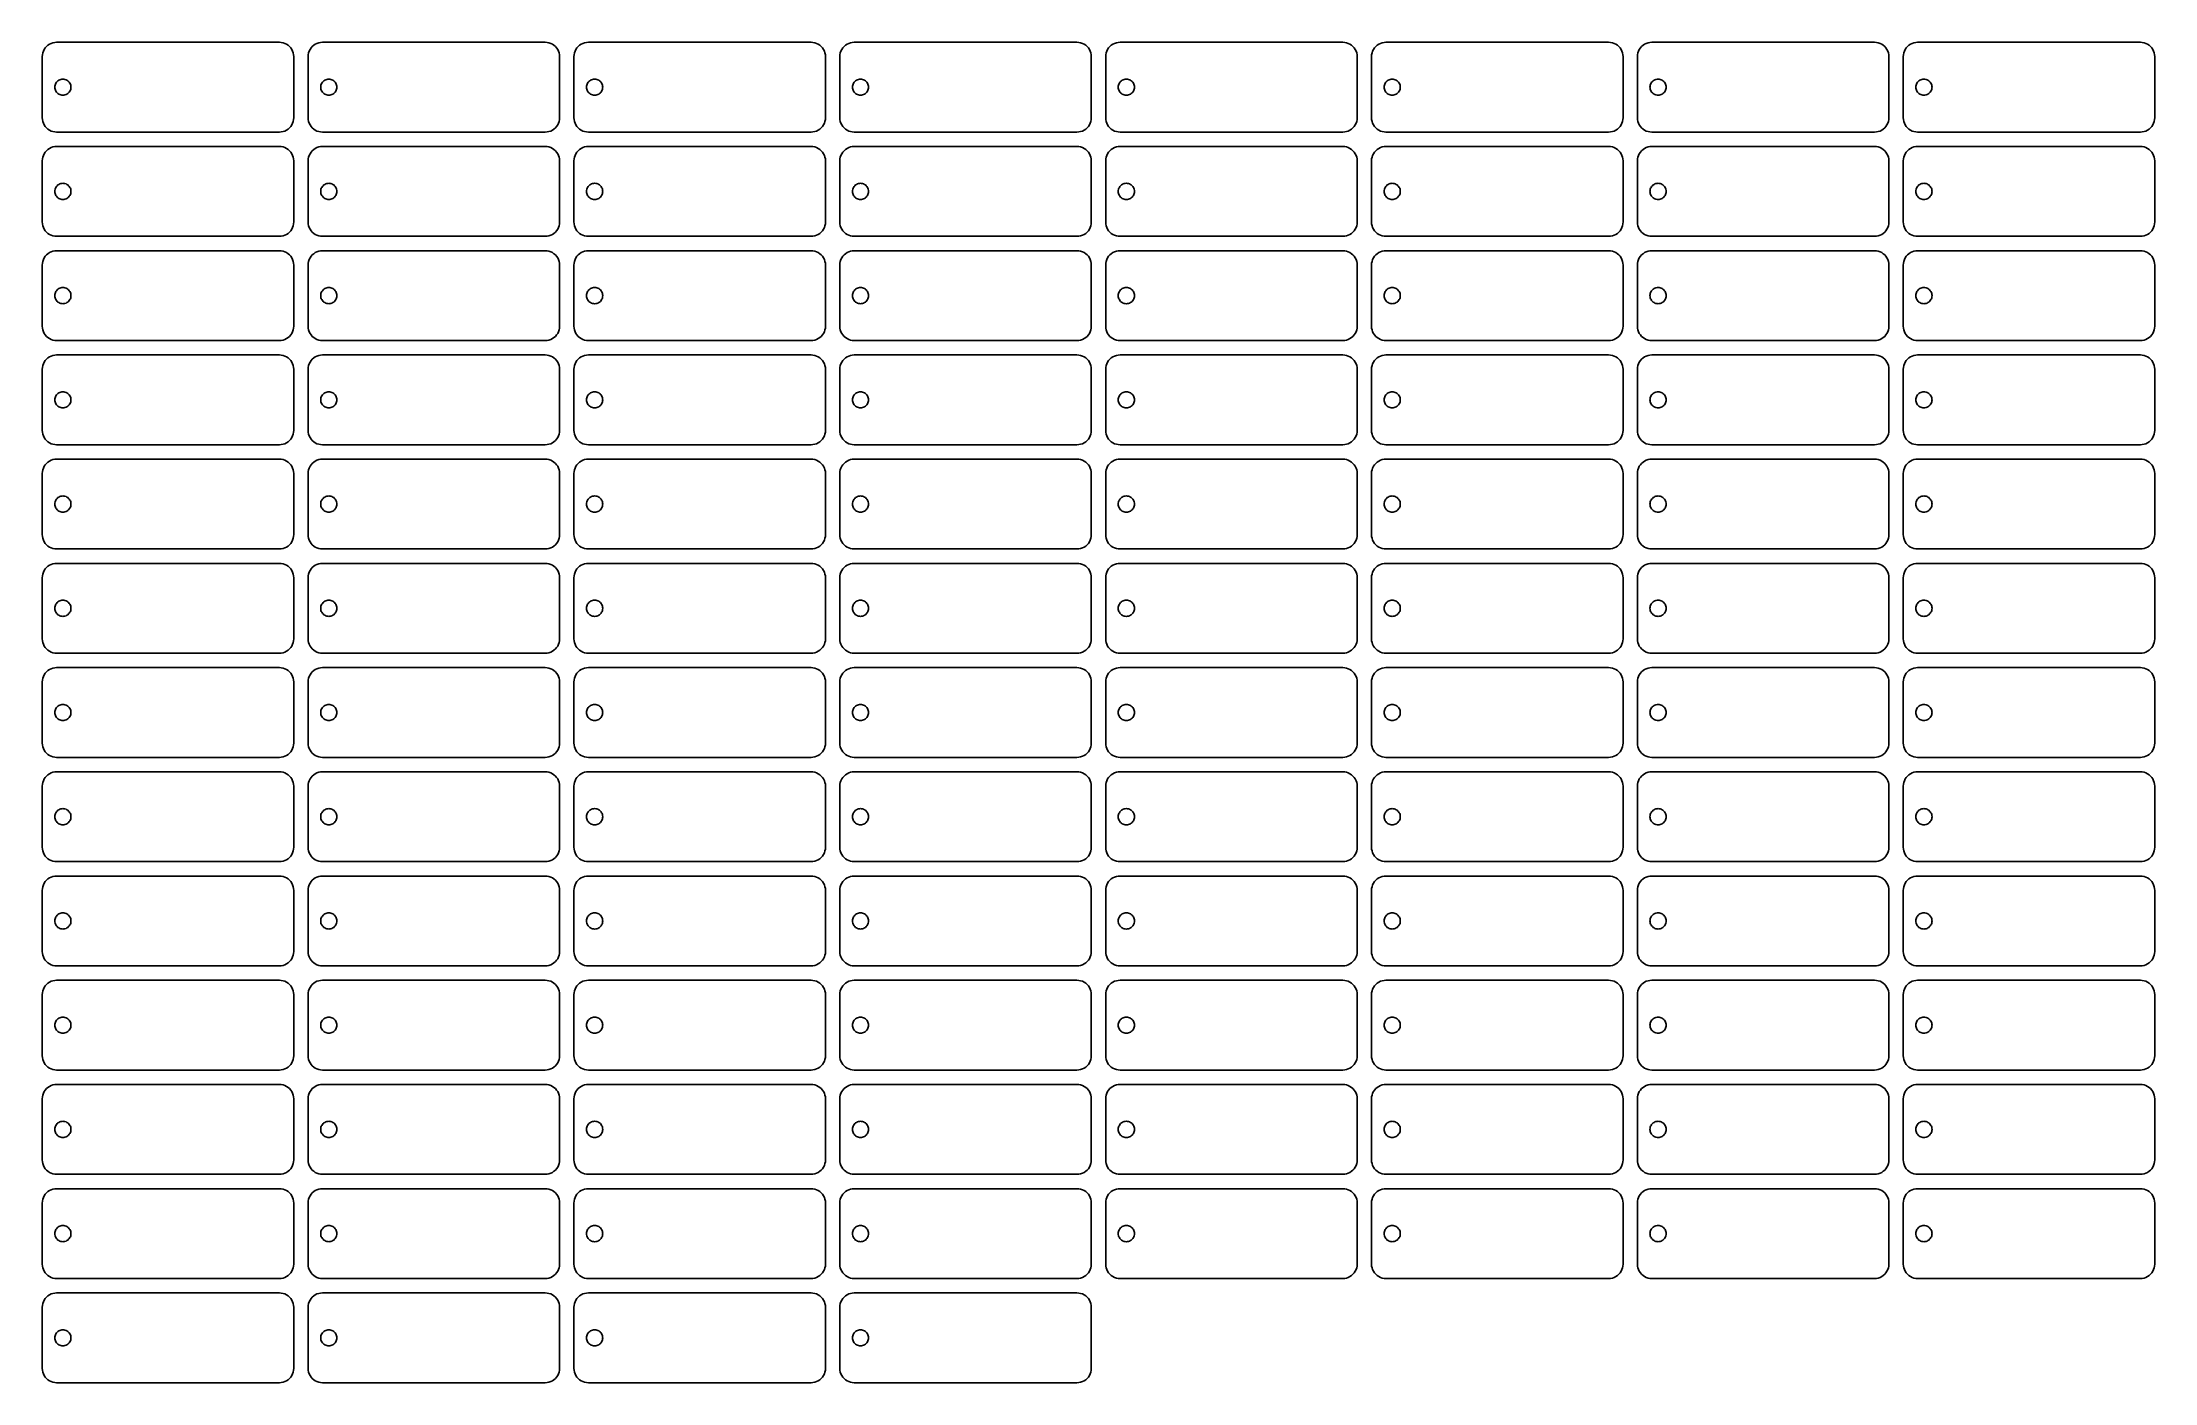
# Model space of a CAD drawing. Header units: metres. Extents: x 5 to 593, y 22 to 395.
import ezdxf

# ---------------------------------------------------------------- set-up
doc = ezdxf.new("R2010")
doc.units = ezdxf.units.M

msp = doc.modelspace()

# ---------------------------------------------------------------- linework, layer by layer
for p, q in [((6.56496, 394.173), (6.17157, 393.828)), ((7, 394.464), (6.56496, 394.173)), ((7.46927, 394.696), (7, 394.464)), ((7.96472, 394.864), (7.46927, 394.696)), ((8.47789, 394.966), (7.96472, 394.864)), ((9, 395), (8.47789, 394.966)), ((71, 395), (9, 395)), ((71.5221, 394.966), (71, 395)), ((72.0353, 394.864), (71.5221, 394.966)), ((72.5307, 394.696), (72.0353, 394.864)), ((73, 394.464), (72.5307, 394.696)), ((73.435, 394.173), (73, 394.464)), ((73.8284, 393.828), (73.435, 394.173)), ((80.565, 394.173), (80.1716, 393.828)), ((81, 394.464), (80.565, 394.173)), ((81.4693, 394.696), (81, 394.464)), ((81.9647, 394.864), (81.4693, 394.696)), ((82.4779, 394.966), (81.9647, 394.864)), ((83, 395), (82.4779, 394.966)), ((145, 395), (83, 395)), ((145.522, 394.966), (145, 395)), ((146.035, 394.864), (145.522, 394.966)), ((146.531, 394.696), (146.035, 394.864)), ((147, 394.464), (146.531, 394.696)), ((147.435, 394.173), (147, 394.464)), ((147.828, 393.828), (147.435, 394.173)), ((154.565, 394.173), (154.172, 393.828)), ((155, 394.464), (154.565, 394.173)), ((155.469, 394.696), (155, 394.464)), ((155.965, 394.864), (155.469, 394.696)), ((156.478, 394.966), (155.965, 394.864)), ((157, 395), (156.478, 394.966)), ((219, 395), (157, 395)), ((219.522, 394.966), (219, 395)), ((220.035, 394.864), (219.522, 394.966)), ((220.531, 394.696), (220.035, 394.864)), ((221, 394.464), (220.531, 394.696)), ((221.435, 394.173), (221, 394.464)), ((221.828, 393.828), (221.435, 394.173)), ((228.565, 394.173), (228.172, 393.828)), ((229, 394.464), (228.565, 394.173)), ((229.469, 394.696), (229, 394.464)), ((229.965, 394.864), (229.469, 394.696)), ((230.478, 394.966), (229.965, 394.864)), ((231, 395), (230.478, 394.966)), ((293, 395), (231, 395)), ((293.522, 394.966), (293, 395)), ((294.035, 394.864), (293.522, 394.966)), ((294.531, 394.696), (294.035, 394.864)), ((295, 394.464), (294.531, 394.696)), ((295.435, 394.173), (295, 394.464)), ((295.828, 393.828), (295.435, 394.173)), ((302.565, 394.173), (302.172, 393.828)), ((303, 394.464), (302.565, 394.173)), ((303.469, 394.696), (303, 394.464)), ((303.965, 394.864), (303.469, 394.696)), ((304.478, 394.966), (303.965, 394.864)), ((305, 395), (304.478, 394.966)), ((367, 395), (305, 395)), ((367.522, 394.966), (367, 395)), ((368.035, 394.864), (367.522, 394.966)), ((368.531, 394.696), (368.035, 394.864)), ((369, 394.464), (368.531, 394.696)), ((369.435, 394.173), (369, 394.464)), ((369.828, 393.828), (369.435, 394.173)), ((376.565, 394.173), (376.172, 393.828)), ((377, 394.464), (376.565, 394.173)), ((377.469, 394.696), (377, 394.464)), ((377.965, 394.864), (377.469, 394.696)), ((378.478, 394.966), (377.965, 394.864)), ((379, 395), (378.478, 394.966)), ((441, 395), (379, 395)), ((441.522, 394.966), (441, 395)), ((442.035, 394.864), (441.522, 394.966)), ((442.531, 394.696), (442.035, 394.864)), ((443, 394.464), (442.531, 394.696)), ((443.435, 394.173), (443, 394.464)), ((443.828, 393.828), (443.435, 394.173)), ((450.565, 394.173), (450.172, 393.828)), ((451, 394.464), (450.565, 394.173)), ((451.469, 394.696), (451, 394.464)), ((451.965, 394.864), (451.469, 394.696)), ((452.478, 394.966), (451.965, 394.864)), ((453, 395), (452.478, 394.966)), ((515, 395), (453, 395)), ((515.522, 394.966), (515, 395)), ((516.035, 394.864), (515.522, 394.966)), ((516.531, 394.696), (516.035, 394.864)), ((517, 394.464), (516.531, 394.696)), ((517.435, 394.173), (517, 394.464)), ((517.828, 393.828), (517.435, 394.173)), ((524.565, 394.173), (524.172, 393.828)), ((525, 394.464), (524.565, 394.173)), ((525.469, 394.696), (525, 394.464)), ((525.965, 394.864), (525.469, 394.696)), ((526.478, 394.966), (525.965, 394.864)), ((527, 395), (526.478, 394.966)), ((589, 395), (527, 395)), ((589.522, 394.966), (589, 395)), ((590.035, 394.864), (589.522, 394.966)), ((590.531, 394.696), (590.035, 394.864)), ((591, 394.464), (590.531, 394.696)), ((591.435, 394.173), (591, 394.464)), ((591.828, 393.828), (591.435, 394.173)), ((5.03423, 391.522), (5, 391)), ((5, 391), (5, 374)), ((5.13629, 392.035), (5.03423, 391.522)), ((5.30449, 392.531), (5.13629, 392.035)), ((5.5359, 393), (5.30449, 392.531)), ((5.82658, 393.435), (5.5359, 393)), ((6.17157, 393.828), (5.82658, 393.435)), ((74.1734, 393.435), (73.8284, 393.828)), ((74.4641, 393), (74.1734, 393.435)), ((74.6955, 392.531), (74.4641, 393)), ((74.8637, 392.035), (74.6955, 392.531)), ((74.9658, 391.522), (74.8637, 392.035)), ((75, 391), (74.9658, 391.522)), ((75, 374), (75, 391)), ((79.0342, 391.522), (79, 391)), ((79, 391), (79, 374)), ((79.1363, 392.035), (79.0342, 391.522)), ((79.3045, 392.531), (79.1363, 392.035)), ((79.5359, 393), (79.3045, 392.531)), ((79.8266, 393.435), (79.5359, 393)), ((80.1716, 393.828), (79.8266, 393.435)), ((148.173, 393.435), (147.828, 393.828)), ((148.464, 393), (148.173, 393.435)), ((148.696, 392.531), (148.464, 393)), ((148.864, 392.035), (148.696, 392.531)), ((148.966, 391.522), (148.864, 392.035)), ((149, 391), (148.966, 391.522)), ((149, 374), (149, 391)), ((153.034, 391.522), (153, 391)), ((153, 391), (153, 374)), ((153.136, 392.035), (153.034, 391.522)), ((153.304, 392.531), (153.136, 392.035)), ((153.536, 393), (153.304, 392.531)), ((153.827, 393.435), (153.536, 393)), ((154.172, 393.828), (153.827, 393.435)), ((222.173, 393.435), (221.828, 393.828)), ((222.464, 393), (222.173, 393.435)), ((222.696, 392.531), (222.464, 393)), ((222.864, 392.035), (222.696, 392.531)), ((222.966, 391.522), (222.864, 392.035)), ((223, 391), (222.966, 391.522)), ((223, 374), (223, 391)), ((227.034, 391.522), (227, 391)), ((227, 391), (227, 374)), ((227.136, 392.035), (227.034, 391.522)), ((227.304, 392.531), (227.136, 392.035)), ((227.536, 393), (227.304, 392.531)), ((227.827, 393.435), (227.536, 393)), ((228.172, 393.828), (227.827, 393.435)), ((296.173, 393.435), (295.828, 393.828)), ((296.464, 393), (296.173, 393.435)), ((296.696, 392.531), (296.464, 393)), ((296.864, 392.035), (296.696, 392.531)), ((296.966, 391.522), (296.864, 392.035)), ((297, 391), (296.966, 391.522)), ((297, 374), (297, 391)), ((301.034, 391.522), (301, 391)), ((301, 391), (301, 374)), ((301.136, 392.035), (301.034, 391.522)), ((301.304, 392.531), (301.136, 392.035)), ((301.536, 393), (301.304, 392.531)), ((301.827, 393.435), (301.536, 393)), ((302.172, 393.828), (301.827, 393.435)), ((370.173, 393.435), (369.828, 393.828)), ((370.464, 393), (370.173, 393.435)), ((370.696, 392.531), (370.464, 393)), ((370.864, 392.035), (370.696, 392.531)), ((370.966, 391.522), (370.864, 392.035)), ((371, 391), (370.966, 391.522)), ((371, 374), (371, 391)), ((375.034, 391.522), (375, 391)), ((375, 391), (375, 374)), ((375.136, 392.035), (375.034, 391.522)), ((375.304, 392.531), (375.136, 392.035)), ((375.536, 393), (375.304, 392.531)), ((375.827, 393.435), (375.536, 393)), ((376.172, 393.828), (375.827, 393.435)), ((444.173, 393.435), (443.828, 393.828)), ((444.464, 393), (444.173, 393.435)), ((444.696, 392.531), (444.464, 393)), ((444.864, 392.035), (444.696, 392.531)), ((444.966, 391.522), (444.864, 392.035)), ((445, 391), (444.966, 391.522)), ((445, 374), (445, 391)), ((449.034, 391.522), (449, 391)), ((449, 391), (449, 374)), ((449.136, 392.035), (449.034, 391.522)), ((449.304, 392.531), (449.136, 392.035)), ((449.536, 393), (449.304, 392.531)), ((449.827, 393.435), (449.536, 393)), ((450.172, 393.828), (449.827, 393.435)), ((518.173, 393.435), (517.828, 393.828)), ((518.464, 393), (518.173, 393.435)), ((518.696, 392.531), (518.464, 393)), ((518.864, 392.035), (518.696, 392.531)), ((518.966, 391.522), (518.864, 392.035)), ((519, 391), (518.966, 391.522)), ((519, 374), (519, 391)), ((523.034, 391.522), (523, 391)), ((523, 391), (523, 374)), ((523.136, 392.035), (523.034, 391.522)), ((523.304, 392.531), (523.136, 392.035)), ((523.536, 393), (523.304, 392.531)), ((523.827, 393.435), (523.536, 393)), ((524.172, 393.828), (523.827, 393.435)), ((592.173, 393.435), (591.828, 393.828)), ((592.464, 393), (592.173, 393.435)), ((592.696, 392.531), (592.464, 393)), ((592.864, 392.035), (592.696, 392.531)), ((592.966, 391.522), (592.864, 392.035)), ((593, 391), (592.966, 391.522)), ((593, 374), (593, 391)), ((8.5, 382.5), (8.51924, 382.794)), ((8.51924, 382.206), (8.5, 382.5)), ((8.51924, 382.794), (8.57666, 383.082)), ((8.57666, 381.918), (8.51924, 382.206)), ((8.57666, 383.082), (8.67126, 383.361)), ((8.67126, 383.361), (8.80144, 383.625)), ((8.80144, 383.625), (8.96495, 383.87)), ((8.96495, 383.87), (9.159, 384.091)), ((9.159, 384.091), (9.38028, 384.285)), ((9.38028, 384.285), (9.625, 384.449)), ((9.625, 384.449), (9.88896, 384.579)), ((9.88896, 384.579), (10.1676, 384.673)), ((10.1676, 384.673), (10.4563, 384.731)), ((10.4563, 384.731), (10.75, 384.75)), ((10.75, 384.75), (11.0437, 384.731)), ((11.0437, 384.731), (11.3323, 384.673)), ((11.3323, 384.673), (11.611, 384.579)), ((11.611, 384.579), (11.875, 384.449)), ((11.875, 384.449), (12.1197, 384.285)), ((12.1197, 384.285), (12.341, 384.091)), ((12.341, 384.091), (12.535, 383.87)), ((12.535, 383.87), (12.6985, 383.625)), ((12.6985, 383.625), (12.8287, 383.361)), ((12.8287, 383.361), (12.9233, 383.082)), ((12.9233, 383.082), (12.9807, 382.794)), ((12.9807, 382.206), (12.9233, 381.918)), ((12.9807, 382.794), (13, 382.5)), ((13, 382.5), (12.9807, 382.206)), ((82.5, 382.5), (82.5192, 382.794)), ((82.5192, 382.206), (82.5, 382.5)), ((82.5192, 382.794), (82.5767, 383.082)), ((82.5767, 381.918), (82.5192, 382.206)), ((82.5767, 383.082), (82.6713, 383.361)), ((82.6713, 383.361), (82.8014, 383.625)), ((82.8014, 383.625), (82.965, 383.87)), ((82.965, 383.87), (83.159, 384.091)), ((83.159, 384.091), (83.3803, 384.285)), ((83.3803, 384.285), (83.625, 384.449)), ((83.625, 384.449), (83.889, 384.579)), ((83.889, 384.579), (84.1676, 384.673)), ((84.1676, 384.673), (84.4563, 384.731)), ((84.4563, 384.731), (84.75, 384.75)), ((84.75, 384.75), (85.0437, 384.731)), ((85.0437, 384.731), (85.3323, 384.673)), ((85.3323, 384.673), (85.611, 384.579)), ((85.611, 384.579), (85.875, 384.449)), ((85.875, 384.449), (86.1197, 384.285)), ((86.1197, 384.285), (86.341, 384.091)), ((86.341, 384.091), (86.535, 383.87)), ((86.535, 383.87), (86.6985, 383.625)), ((86.6985, 383.625), (86.8287, 383.361)), ((86.8287, 383.361), (86.9233, 383.082)), ((86.9233, 383.082), (86.9807, 382.794)), ((86.9807, 382.206), (86.9233, 381.918)), ((86.9807, 382.794), (87, 382.5)), ((87, 382.5), (86.9807, 382.206)), ((156.5, 382.5), (156.519, 382.794)), ((156.519, 382.206), (156.5, 382.5)), ((156.519, 382.794), (156.577, 383.082)), ((156.577, 381.918), (156.519, 382.206)), ((156.577, 383.082), (156.671, 383.361)), ((156.671, 383.361), (156.801, 383.625)), ((156.801, 383.625), (156.965, 383.87)), ((156.965, 383.87), (157.159, 384.091)), ((157.159, 384.091), (157.38, 384.285)), ((157.38, 384.285), (157.625, 384.449)), ((157.625, 384.449), (157.889, 384.579)), ((157.889, 384.579), (158.168, 384.673)), ((158.168, 384.673), (158.456, 384.731)), ((158.456, 384.731), (158.75, 384.75)), ((158.75, 384.75), (159.044, 384.731)), ((159.044, 384.731), (159.332, 384.673)), ((159.332, 384.673), (159.611, 384.579)), ((159.611, 384.579), (159.875, 384.449)), ((159.875, 384.449), (160.12, 384.285)), ((160.12, 384.285), (160.341, 384.091)), ((160.341, 384.091), (160.535, 383.87)), ((160.535, 383.87), (160.699, 383.625)), ((160.699, 383.625), (160.829, 383.361)), ((160.829, 383.361), (160.923, 383.082)), ((160.923, 383.082), (160.981, 382.794)), ((160.981, 382.206), (160.923, 381.918)), ((160.981, 382.794), (161, 382.5)), ((161, 382.5), (160.981, 382.206)), ((230.5, 382.5), (230.519, 382.794)), ((230.519, 382.206), (230.5, 382.5)), ((230.519, 382.794), (230.577, 383.082)), ((230.577, 381.918), (230.519, 382.206)), ((230.577, 383.082), (230.671, 383.361)), ((230.671, 383.361), (230.801, 383.625)), ((230.801, 383.625), (230.965, 383.87)), ((230.965, 383.87), (231.159, 384.091)), ((231.159, 384.091), (231.38, 384.285)), ((231.38, 384.285), (231.625, 384.449)), ((231.625, 384.449), (231.889, 384.579)), ((231.889, 384.579), (232.168, 384.673)), ((232.168, 384.673), (232.456, 384.731)), ((232.456, 384.731), (232.75, 384.75)), ((232.75, 384.75), (233.044, 384.731)), ((233.044, 384.731), (233.332, 384.673)), ((233.332, 384.673), (233.611, 384.579)), ((233.611, 384.579), (233.875, 384.449)), ((233.875, 384.449), (234.12, 384.285)), ((234.12, 384.285), (234.341, 384.091)), ((234.341, 384.091), (234.535, 383.87)), ((234.535, 383.87), (234.699, 383.625)), ((234.699, 383.625), (234.829, 383.361)), ((234.829, 383.361), (234.923, 383.082)), ((234.923, 383.082), (234.981, 382.794)), ((234.981, 382.206), (234.923, 381.918)), ((234.981, 382.794), (235, 382.5)), ((235, 382.5), (234.981, 382.206)), ((304.5, 382.5), (304.519, 382.794)), ((304.519, 382.206), (304.5, 382.5)), ((304.519, 382.794), (304.577, 383.082)), ((304.577, 381.918), (304.519, 382.206)), ((304.577, 383.082), (304.671, 383.361)), ((304.671, 383.361), (304.801, 383.625)), ((304.801, 383.625), (304.965, 383.87)), ((304.965, 383.87), (305.159, 384.091)), ((305.159, 384.091), (305.38, 384.285)), ((305.38, 384.285), (305.625, 384.449)), ((305.625, 384.449), (305.889, 384.579)), ((305.889, 384.579), (306.168, 384.673)), ((306.168, 384.673), (306.456, 384.731)), ((306.456, 384.731), (306.75, 384.75)), ((306.75, 384.75), (307.044, 384.731)), ((307.044, 384.731), (307.332, 384.673)), ((307.332, 384.673), (307.611, 384.579)), ((307.611, 384.579), (307.875, 384.449)), ((307.875, 384.449), (308.12, 384.285)), ((308.12, 384.285), (308.341, 384.091)), ((308.341, 384.091), (308.535, 383.87)), ((308.535, 383.87), (308.699, 383.625)), ((308.699, 383.625), (308.829, 383.361)), ((308.829, 383.361), (308.923, 383.082)), ((308.923, 383.082), (308.981, 382.794)), ((308.981, 382.206), (308.923, 381.918)), ((308.981, 382.794), (309, 382.5)), ((309, 382.5), (308.981, 382.206)), ((378.5, 382.5), (378.519, 382.794)), ((378.519, 382.206), (378.5, 382.5)), ((378.519, 382.794), (378.577, 383.082)), ((378.577, 381.918), (378.519, 382.206)), ((378.577, 383.082), (378.671, 383.361)), ((378.671, 383.361), (378.801, 383.625)), ((378.801, 383.625), (378.965, 383.87)), ((378.965, 383.87), (379.159, 384.091)), ((379.159, 384.091), (379.38, 384.285)), ((379.38, 384.285), (379.625, 384.449)), ((379.625, 384.449), (379.889, 384.579)), ((379.889, 384.579), (380.168, 384.673)), ((380.168, 384.673), (380.456, 384.731)), ((380.456, 384.731), (380.75, 384.75)), ((380.75, 384.75), (381.044, 384.731)), ((381.044, 384.731), (381.332, 384.673)), ((381.332, 384.673), (381.611, 384.579)), ((381.611, 384.579), (381.875, 384.449)), ((381.875, 384.449), (382.12, 384.285)), ((382.12, 384.285), (382.341, 384.091)), ((382.341, 384.091), (382.535, 383.87)), ((382.535, 383.87), (382.699, 383.625)), ((382.699, 383.625), (382.829, 383.361)), ((382.829, 383.361), (382.923, 383.082)), ((382.923, 383.082), (382.981, 382.794)), ((382.981, 382.206), (382.923, 381.918)), ((382.981, 382.794), (383, 382.5)), ((383, 382.5), (382.981, 382.206)), ((452.5, 382.5), (452.519, 382.794)), ((452.519, 382.206), (452.5, 382.5)), ((452.519, 382.794), (452.577, 383.082)), ((452.577, 381.918), (452.519, 382.206)), ((452.577, 383.082), (452.671, 383.361)), ((452.671, 383.361), (452.801, 383.625)), ((452.801, 383.625), (452.965, 383.87)), ((452.965, 383.87), (453.159, 384.091)), ((453.159, 384.091), (453.38, 384.285)), ((453.38, 384.285), (453.625, 384.449)), ((453.625, 384.449), (453.889, 384.579)), ((453.889, 384.579), (454.168, 384.673)), ((454.168, 384.673), (454.456, 384.731)), ((454.456, 384.731), (454.75, 384.75)), ((454.75, 384.75), (455.044, 384.731)), ((455.044, 384.731), (455.332, 384.673)), ((455.332, 384.673), (455.611, 384.579)), ((455.611, 384.579), (455.875, 384.449)), ((455.875, 384.449), (456.12, 384.285)), ((456.12, 384.285), (456.341, 384.091)), ((456.341, 384.091), (456.535, 383.87)), ((456.535, 383.87), (456.699, 383.625)), ((456.699, 383.625), (456.829, 383.361)), ((456.829, 383.361), (456.923, 383.082)), ((456.923, 383.082), (456.981, 382.794)), ((456.981, 382.206), (456.923, 381.918)), ((456.981, 382.794), (457, 382.5)), ((457, 382.5), (456.981, 382.206)), ((526.5, 382.5), (526.519, 382.794)), ((526.519, 382.206), (526.5, 382.5)), ((526.519, 382.794), (526.577, 383.082)), ((526.577, 381.918), (526.519, 382.206)), ((526.577, 383.082), (526.671, 383.361)), ((526.671, 383.361), (526.801, 383.625)), ((526.801, 383.625), (526.965, 383.87)), ((526.965, 383.87), (527.159, 384.091)), ((527.159, 384.091), (527.38, 384.285)), ((527.38, 384.285), (527.625, 384.449)), ((527.625, 384.449), (527.889, 384.579)), ((527.889, 384.579), (528.168, 384.673)), ((528.168, 384.673), (528.456, 384.731)), ((528.456, 384.731), (528.75, 384.75)), ((528.75, 384.75), (529.044, 384.731)), ((529.044, 384.731), (529.332, 384.673)), ((529.332, 384.673), (529.611, 384.579)), ((529.611, 384.579), (529.875, 384.449)), ((529.875, 384.449), (530.12, 384.285)), ((530.12, 384.285), (530.341, 384.091)), ((530.341, 384.091), (530.535, 383.87)), ((530.535, 383.87), (530.699, 383.625)), ((530.699, 383.625), (530.829, 383.361)), ((530.829, 383.361), (530.923, 383.082)), ((530.923, 383.082), (530.981, 382.794)), ((530.981, 382.206), (530.923, 381.918)), ((530.981, 382.794), (531, 382.5)), ((531, 382.5), (530.981, 382.206)), ((8.67126, 381.639), (8.57666, 381.918)), ((8.80144, 381.375), (8.67126, 381.639)), ((8.96495, 381.13), (8.80144, 381.375)), ((9.159, 380.909), (8.96495, 381.13)), ((9.38028, 380.715), (9.159, 380.909)), ((9.625, 380.551), (9.38028, 380.715)), ((9.88896, 380.421), (9.625, 380.551)), ((10.1676, 380.327), (9.88896, 380.421)), ((10.4563, 380.269), (10.1676, 380.327)), ((10.75, 380.25), (10.4563, 380.269)), ((11.0437, 380.269), (10.75, 380.25)), ((11.3323, 380.327), (11.0437, 380.269)), ((11.611, 380.421), (11.3323, 380.327)), ((11.875, 380.551), (11.611, 380.421)), ((12.1197, 380.715), (11.875, 380.551)), ((12.341, 380.909), (12.1197, 380.715)), ((12.535, 381.13), (12.341, 380.909)), ((12.6985, 381.375), (12.535, 381.13)), ((12.8287, 381.639), (12.6985, 381.375)), ((12.9233, 381.918), (12.8287, 381.639)), ((82.6713, 381.639), (82.5767, 381.918)), ((82.8014, 381.375), (82.6713, 381.639)), ((82.965, 381.13), (82.8014, 381.375)), ((83.159, 380.909), (82.965, 381.13)), ((83.3803, 380.715), (83.159, 380.909)), ((83.625, 380.551), (83.3803, 380.715)), ((83.889, 380.421), (83.625, 380.551)), ((84.1676, 380.327), (83.889, 380.421)), ((84.4563, 380.269), (84.1676, 380.327)), ((84.75, 380.25), (84.4563, 380.269)), ((85.0437, 380.269), (84.75, 380.25)), ((85.3323, 380.327), (85.0437, 380.269)), ((85.611, 380.421), (85.3323, 380.327)), ((85.875, 380.551), (85.611, 380.421)), ((86.1197, 380.715), (85.875, 380.551)), ((86.341, 380.909), (86.1197, 380.715)), ((86.535, 381.13), (86.341, 380.909)), ((86.6985, 381.375), (86.535, 381.13)), ((86.8287, 381.639), (86.6985, 381.375)), ((86.9233, 381.918), (86.8287, 381.639)), ((156.671, 381.639), (156.577, 381.918)), ((156.801, 381.375), (156.671, 381.639)), ((156.965, 381.13), (156.801, 381.375)), ((157.159, 380.909), (156.965, 381.13)), ((157.38, 380.715), (157.159, 380.909)), ((157.625, 380.551), (157.38, 380.715)), ((157.889, 380.421), (157.625, 380.551)), ((158.168, 380.327), (157.889, 380.421)), ((158.456, 380.269), (158.168, 380.327)), ((158.75, 380.25), (158.456, 380.269)), ((159.044, 380.269), (158.75, 380.25)), ((159.332, 380.327), (159.044, 380.269)), ((159.611, 380.421), (159.332, 380.327)), ((159.875, 380.551), (159.611, 380.421)), ((160.12, 380.715), (159.875, 380.551)), ((160.341, 380.909), (160.12, 380.715)), ((160.535, 381.13), (160.341, 380.909)), ((160.699, 381.375), (160.535, 381.13)), ((160.829, 381.639), (160.699, 381.375)), ((160.923, 381.918), (160.829, 381.639)), ((230.671, 381.639), (230.577, 381.918)), ((230.801, 381.375), (230.671, 381.639)), ((230.965, 381.13), (230.801, 381.375)), ((231.159, 380.909), (230.965, 381.13)), ((231.38, 380.715), (231.159, 380.909)), ((231.625, 380.551), (231.38, 380.715)), ((231.889, 380.421), (231.625, 380.551)), ((232.168, 380.327), (231.889, 380.421)), ((232.456, 380.269), (232.168, 380.327)), ((232.75, 380.25), (232.456, 380.269)), ((233.044, 380.269), (232.75, 380.25)), ((233.332, 380.327), (233.044, 380.269)), ((233.611, 380.421), (233.332, 380.327)), ((233.875, 380.551), (233.611, 380.421)), ((234.12, 380.715), (233.875, 380.551)), ((234.341, 380.909), (234.12, 380.715)), ((234.535, 381.13), (234.341, 380.909)), ((234.699, 381.375), (234.535, 381.13)), ((234.829, 381.639), (234.699, 381.375)), ((234.923, 381.918), (234.829, 381.639)), ((304.671, 381.639), (304.577, 381.918)), ((304.801, 381.375), (304.671, 381.639)), ((304.965, 381.13), (304.801, 381.375)), ((305.159, 380.909), (304.965, 381.13)), ((305.38, 380.715), (305.159, 380.909)), ((305.625, 380.551), (305.38, 380.715)), ((305.889, 380.421), (305.625, 380.551)), ((306.168, 380.327), (305.889, 380.421)), ((306.456, 380.269), (306.168, 380.327)), ((306.75, 380.25), (306.456, 380.269)), ((307.044, 380.269), (306.75, 380.25)), ((307.332, 380.327), (307.044, 380.269)), ((307.611, 380.421), (307.332, 380.327)), ((307.875, 380.551), (307.611, 380.421)), ((308.12, 380.715), (307.875, 380.551)), ((308.341, 380.909), (308.12, 380.715)), ((308.535, 381.13), (308.341, 380.909)), ((308.699, 381.375), (308.535, 381.13)), ((308.829, 381.639), (308.699, 381.375)), ((308.923, 381.918), (308.829, 381.639)), ((378.671, 381.639), (378.577, 381.918)), ((378.801, 381.375), (378.671, 381.639)), ((378.965, 381.13), (378.801, 381.375)), ((379.159, 380.909), (378.965, 381.13)), ((379.38, 380.715), (379.159, 380.909)), ((379.625, 380.551), (379.38, 380.715)), ((379.889, 380.421), (379.625, 380.551)), ((380.168, 380.327), (379.889, 380.421)), ((380.456, 380.269), (380.168, 380.327)), ((380.75, 380.25), (380.456, 380.269)), ((381.044, 380.269), (380.75, 380.25)), ((381.332, 380.327), (381.044, 380.269)), ((381.611, 380.421), (381.332, 380.327)), ((381.875, 380.551), (381.611, 380.421)), ((382.12, 380.715), (381.875, 380.551)), ((382.341, 380.909), (382.12, 380.715)), ((382.535, 381.13), (382.341, 380.909)), ((382.699, 381.375), (382.535, 381.13)), ((382.829, 381.639), (382.699, 381.375)), ((382.923, 381.918), (382.829, 381.639)), ((452.671, 381.639), (452.577, 381.918)), ((452.801, 381.375), (452.671, 381.639)), ((452.965, 381.13), (452.801, 381.375)), ((453.159, 380.909), (452.965, 381.13)), ((453.38, 380.715), (453.159, 380.909)), ((453.625, 380.551), (453.38, 380.715)), ((453.889, 380.421), (453.625, 380.551)), ((454.168, 380.327), (453.889, 380.421)), ((454.456, 380.269), (454.168, 380.327)), ((454.75, 380.25), (454.456, 380.269)), ((455.044, 380.269), (454.75, 380.25)), ((455.332, 380.327), (455.044, 380.269)), ((455.611, 380.421), (455.332, 380.327)), ((455.875, 380.551), (455.611, 380.421)), ((456.12, 380.715), (455.875, 380.551)), ((456.341, 380.909), (456.12, 380.715)), ((456.535, 381.13), (456.341, 380.909)), ((456.699, 381.375), (456.535, 381.13)), ((456.829, 381.639), (456.699, 381.375)), ((456.923, 381.918), (456.829, 381.639)), ((526.671, 381.639), (526.577, 381.918)), ((526.801, 381.375), (526.671, 381.639)), ((526.965, 381.13), (526.801, 381.375)), ((527.159, 380.909), (526.965, 381.13)), ((527.38, 380.715), (527.159, 380.909)), ((527.625, 380.551), (527.38, 380.715)), ((527.889, 380.421), (527.625, 380.551)), ((528.168, 380.327), (527.889, 380.421)), ((528.456, 380.269), (528.168, 380.327)), ((528.75, 380.25), (528.456, 380.269)), ((529.044, 380.269), (528.75, 380.25)), ((529.332, 380.327), (529.044, 380.269)), ((529.611, 380.421), (529.332, 380.327)), ((529.875, 380.551), (529.611, 380.421)), ((530.12, 380.715), (529.875, 380.551)), ((530.341, 380.909), (530.12, 380.715)), ((530.535, 381.13), (530.341, 380.909)), ((530.699, 381.375), (530.535, 381.13)), ((530.829, 381.639), (530.699, 381.375)), ((530.923, 381.918), (530.829, 381.639)), ((5, 374), (5.03423, 373.478)), ((5.03423, 373.478), (5.13629, 372.965)), ((5.13629, 372.965), (5.30449, 372.469)), ((5.30449, 372.469), (5.5359, 372)), ((5.5359, 372), (5.82658, 371.565)), ((5.82658, 371.565), (6.17157, 371.172)), ((6.17157, 371.172), (6.56496, 370.827)), ((6.56496, 370.827), (7, 370.536)), ((7, 370.536), (7.46927, 370.304)), ((72.5307, 370.304), (73, 370.536)), ((73, 370.536), (73.435, 370.827)), ((73.435, 370.827), (73.8284, 371.172)), ((73.8284, 371.172), (74.1734, 371.565)), ((74.1734, 371.565), (74.4641, 372)), ((74.4641, 372), (74.6955, 372.469)), ((74.6955, 372.469), (74.8637, 372.965)), ((74.8637, 372.965), (74.9658, 373.478)), ((74.9658, 373.478), (75, 374)), ((79, 374), (79.0342, 373.478)), ((79.0342, 373.478), (79.1363, 372.965)), ((79.1363, 372.965), (79.3045, 372.469)), ((79.3045, 372.469), (79.5359, 372)), ((79.5359, 372), (79.8266, 371.565)), ((79.8266, 371.565), (80.1716, 371.172)), ((80.1716, 371.172), (80.565, 370.827)), ((80.565, 370.827), (81, 370.536)), ((81, 370.536), (81.4693, 370.304)), ((146.531, 370.304), (147, 370.536)), ((147, 370.536), (147.435, 370.827)), ((147.435, 370.827), (147.828, 371.172)), ((147.828, 371.172), (148.173, 371.565)), ((148.173, 371.565), (148.464, 372)), ((148.464, 372), (148.696, 372.469)), ((148.696, 372.469), (148.864, 372.965)), ((148.864, 372.965), (148.966, 373.478)), ((148.966, 373.478), (149, 374)), ((153, 374), (153.034, 373.478)), ((153.034, 373.478), (153.136, 372.965)), ((153.136, 372.965), (153.304, 372.469)), ((153.304, 372.469), (153.536, 372)), ((153.536, 372), (153.827, 371.565)), ((153.827, 371.565), (154.172, 371.172)), ((154.172, 371.172), (154.565, 370.827)), ((154.565, 370.827), (155, 370.536)), ((155, 370.536), (155.469, 370.304)), ((220.531, 370.304), (221, 370.536)), ((221, 370.536), (221.435, 370.827)), ((221.435, 370.827), (221.828, 371.172)), ((221.828, 371.172), (222.173, 371.565)), ((222.173, 371.565), (222.464, 372)), ((222.464, 372), (222.696, 372.469)), ((222.696, 372.469), (222.864, 372.965)), ((222.864, 372.965), (222.966, 373.478)), ((222.966, 373.478), (223, 374)), ((227, 374), (227.034, 373.478)), ((227.034, 373.478), (227.136, 372.965)), ((227.136, 372.965), (227.304, 372.469)), ((227.304, 372.469), (227.536, 372)), ((227.536, 372), (227.827, 371.565)), ((227.827, 371.565), (228.172, 371.172)), ((228.172, 371.172), (228.565, 370.827)), ((228.565, 370.827), (229, 370.536)), ((229, 370.536), (229.469, 370.304)), ((294.531, 370.304), (295, 370.536)), ((295, 370.536), (295.435, 370.827)), ((295.435, 370.827), (295.828, 371.172)), ((295.828, 371.172), (296.173, 371.565)), ((296.173, 371.565), (296.464, 372)), ((296.464, 372), (296.696, 372.469)), ((296.696, 372.469), (296.864, 372.965)), ((296.864, 372.965), (296.966, 373.478)), ((296.966, 373.478), (297, 374)), ((301, 374), (301.034, 373.478)), ((301.034, 373.478), (301.136, 372.965)), ((301.136, 372.965), (301.304, 372.469)), ((301.304, 372.469), (301.536, 372)), ((301.536, 372), (301.827, 371.565)), ((301.827, 371.565), (302.172, 371.172)), ((302.172, 371.172), (302.565, 370.827)), ((302.565, 370.827), (303, 370.536)), ((303, 370.536), (303.469, 370.304)), ((368.531, 370.304), (369, 370.536)), ((369, 370.536), (369.435, 370.827)), ((369.435, 370.827), (369.828, 371.172)), ((369.828, 371.172), (370.173, 371.565)), ((370.173, 371.565), (370.464, 372)), ((370.464, 372), (370.696, 372.469)), ((370.696, 372.469), (370.864, 372.965)), ((370.864, 372.965), (370.966, 373.478)), ((370.966, 373.478), (371, 374)), ((375, 374), (375.034, 373.478)), ((375.034, 373.478), (375.136, 372.965)), ((375.136, 372.965), (375.304, 372.469)), ((375.304, 372.469), (375.536, 372)), ((375.536, 372), (375.827, 371.565)), ((375.827, 371.565), (376.172, 371.172)), ((376.172, 371.172), (376.565, 370.827)), ((376.565, 370.827), (377, 370.536)), ((377, 370.536), (377.469, 370.304)), ((442.531, 370.304), (443, 370.536)), ((443, 370.536), (443.435, 370.827)), ((443.435, 370.827), (443.828, 371.172)), ((443.828, 371.172), (444.173, 371.565)), ((444.173, 371.565), (444.464, 372)), ((444.464, 372), (444.696, 372.469)), ((444.696, 372.469), (444.864, 372.965)), ((444.864, 372.965), (444.966, 373.478)), ((444.966, 373.478), (445, 374)), ((449, 374), (449.034, 373.478)), ((449.034, 373.478), (449.136, 372.965)), ((449.136, 372.965), (449.304, 372.469)), ((449.304, 372.469), (449.536, 372)), ((449.536, 372), (449.827, 371.565)), ((449.827, 371.565), (450.172, 371.172)), ((450.172, 371.172), (450.565, 370.827)), ((450.565, 370.827), (451, 370.536)), ((451, 370.536), (451.469, 370.304)), ((516.531, 370.304), (517, 370.536)), ((517, 370.536), (517.435, 370.827)), ((517.435, 370.827), (517.828, 371.172)), ((517.828, 371.172), (518.173, 371.565)), ((518.173, 371.565), (518.464, 372)), ((518.464, 372), (518.696, 372.469)), ((518.696, 372.469), (518.864, 372.965)), ((518.864, 372.965), (518.966, 373.478)), ((518.966, 373.478), (519, 374)), ((523, 374), (523.034, 373.478)), ((523.034, 373.478), (523.136, 372.965)), ((523.136, 372.965), (523.304, 372.469)), ((523.304, 372.469), (523.536, 372)), ((523.536, 372), (523.827, 371.565)), ((523.827, 371.565), (524.172, 371.172)), ((524.172, 371.172), (524.565, 370.827)), ((524.565, 370.827), (525, 370.536)), ((525, 370.536), (525.469, 370.304)), ((590.531, 370.304), (591, 370.536)), ((591, 370.536), (591.435, 370.827)), ((591.435, 370.827), (591.828, 371.172)), ((591.828, 371.172), (592.173, 371.565)), ((592.173, 371.565), (592.464, 372)), ((592.464, 372), (592.696, 372.469)), ((592.696, 372.469), (592.864, 372.965)), ((592.864, 372.965), (592.966, 373.478)), ((592.966, 373.478), (593, 374)), ((6.17157, 364.828), (5.82658, 364.435)), ((6.56496, 365.173), (6.17157, 364.828)), ((7, 365.464), (6.56496, 365.173)), ((7.46927, 365.696), (7, 365.464)), ((7.46927, 370.304), (7.96472, 370.136)), ((7.96472, 365.864), (7.46927, 365.696)), ((7.96472, 370.136), (8.47789, 370.034)), ((8.47789, 365.966), (7.96472, 365.864)), ((8.47789, 370.034), (9, 370)), ((9, 366), (8.47789, 365.966)), ((9, 370), (71, 370)), ((71, 366), (9, 366)), ((71, 370), (71.5221, 370.034)), ((71.5221, 365.966), (71, 366)), ((71.5221, 370.034), (72.0353, 370.136)), ((72.0353, 365.864), (71.5221, 365.966)), ((72.0353, 370.136), (72.5307, 370.304)), ((72.5307, 365.696), (72.0353, 365.864)), ((73, 365.464), (72.5307, 365.696)), ((73.435, 365.173), (73, 365.464)), ((73.8284, 364.828), (73.435, 365.173)), ((74.1734, 364.435), (73.8284, 364.828)), ((80.1716, 364.828), (79.8266, 364.435)), ((80.565, 365.173), (80.1716, 364.828)), ((81, 365.464), (80.565, 365.173)), ((81.4693, 365.696), (81, 365.464)), ((81.4693, 370.304), (81.9647, 370.136)), ((81.9647, 365.864), (81.4693, 365.696)), ((81.9647, 370.136), (82.4779, 370.034)), ((82.4779, 365.966), (81.9647, 365.864)), ((82.4779, 370.034), (83, 370)), ((83, 366), (82.4779, 365.966)), ((83, 370), (145, 370)), ((145, 366), (83, 366)), ((145, 370), (145.522, 370.034)), ((145.522, 365.966), (145, 366)), ((145.522, 370.034), (146.035, 370.136)), ((146.035, 365.864), (145.522, 365.966)), ((146.035, 370.136), (146.531, 370.304)), ((146.531, 365.696), (146.035, 365.864)), ((147, 365.464), (146.531, 365.696)), ((147.435, 365.173), (147, 365.464)), ((147.828, 364.828), (147.435, 365.173)), ((148.173, 364.435), (147.828, 364.828)), ((154.172, 364.828), (153.827, 364.435)), ((154.565, 365.173), (154.172, 364.828)), ((155, 365.464), (154.565, 365.173)), ((155.469, 365.696), (155, 365.464)), ((155.469, 370.304), (155.965, 370.136)), ((155.965, 365.864), (155.469, 365.696)), ((155.965, 370.136), (156.478, 370.034)), ((156.478, 365.966), (155.965, 365.864)), ((156.478, 370.034), (157, 370)), ((157, 366), (156.478, 365.966)), ((157, 370), (219, 370)), ((219, 366), (157, 366)), ((219, 370), (219.522, 370.034)), ((219.522, 365.966), (219, 366)), ((219.522, 370.034), (220.035, 370.136)), ((220.035, 365.864), (219.522, 365.966)), ((220.035, 370.136), (220.531, 370.304)), ((220.531, 365.696), (220.035, 365.864)), ((221, 365.464), (220.531, 365.696)), ((221.435, 365.173), (221, 365.464)), ((221.828, 364.828), (221.435, 365.173)), ((222.173, 364.435), (221.828, 364.828)), ((228.172, 364.828), (227.827, 364.435)), ((228.565, 365.173), (228.172, 364.828)), ((229, 365.464), (228.565, 365.173)), ((229.469, 365.696), (229, 365.464)), ((229.469, 370.304), (229.965, 370.136)), ((229.965, 365.864), (229.469, 365.696)), ((229.965, 370.136), (230.478, 370.034)), ((230.478, 365.966), (229.965, 365.864)), ((230.478, 370.034), (231, 370)), ((231, 366), (230.478, 365.966)), ((231, 370), (293, 370)), ((293, 366), (231, 366)), ((293, 370), (293.522, 370.034)), ((293.522, 365.966), (293, 366)), ((293.522, 370.034), (294.035, 370.136)), ((294.035, 365.864), (293.522, 365.966)), ((294.035, 370.136), (294.531, 370.304)), ((294.531, 365.696), (294.035, 365.864)), ((295, 365.464), (294.531, 365.696)), ((295.435, 365.173), (295, 365.464)), ((295.828, 364.828), (295.435, 365.173)), ((296.173, 364.435), (295.828, 364.828)), ((302.172, 364.828), (301.827, 364.435)), ((302.565, 365.173), (302.172, 364.828)), ((303, 365.464), (302.565, 365.173)), ((303.469, 365.696), (303, 365.464)), ((303.469, 370.304), (303.965, 370.136)), ((303.965, 365.864), (303.469, 365.696)), ((303.965, 370.136), (304.478, 370.034)), ((304.478, 365.966), (303.965, 365.864)), ((304.478, 370.034), (305, 370)), ((305, 366), (304.478, 365.966)), ((305, 370), (367, 370)), ((367, 366), (305, 366)), ((367, 370), (367.522, 370.034)), ((367.522, 365.966), (367, 366)), ((367.522, 370.034), (368.035, 370.136)), ((368.035, 365.864), (367.522, 365.966)), ((368.035, 370.136), (368.531, 370.304)), ((368.531, 365.696), (368.035, 365.864)), ((369, 365.464), (368.531, 365.696)), ((369.435, 365.173), (369, 365.464)), ((369.828, 364.828), (369.435, 365.173)), ((370.173, 364.435), (369.828, 364.828)), ((376.172, 364.828), (375.827, 364.435)), ((376.565, 365.173), (376.172, 364.828)), ((377, 365.464), (376.565, 365.173)), ((377.469, 365.696), (377, 365.464)), ((377.469, 370.304), (377.965, 370.136)), ((377.965, 365.864), (377.469, 365.696)), ((377.965, 370.136), (378.478, 370.034)), ((378.478, 365.966), (377.965, 365.864)), ((378.478, 370.034), (379, 370)), ((379, 366), (378.478, 365.966)), ((379, 370), (441, 370)), ((441, 366), (379, 366)), ((441, 370), (441.522, 370.034)), ((441.522, 365.966), (441, 366)), ((441.522, 370.034), (442.035, 370.136)), ((442.035, 365.864), (441.522, 365.966)), ((442.035, 370.136), (442.531, 370.304)), ((442.531, 365.696), (442.035, 365.864)), ((443, 365.464), (442.531, 365.696)), ((443.435, 365.173), (443, 365.464)), ((443.828, 364.828), (443.435, 365.173)), ((444.173, 364.435), (443.828, 364.828)), ((450.172, 364.828), (449.827, 364.435)), ((450.565, 365.173), (450.172, 364.828)), ((451, 365.464), (450.565, 365.173)), ((451.469, 365.696), (451, 365.464)), ((451.469, 370.304), (451.965, 370.136)), ((451.965, 365.864), (451.469, 365.696)), ((451.965, 370.136), (452.478, 370.034)), ((452.478, 365.966), (451.965, 365.864)), ((452.478, 370.034), (453, 370)), ((453, 366), (452.478, 365.966)), ((453, 370), (515, 370)), ((515, 366), (453, 366)), ((515, 370), (515.522, 370.034)), ((515.522, 365.966), (515, 366)), ((515.522, 370.034), (516.035, 370.136)), ((516.035, 365.864), (515.522, 365.966)), ((516.035, 370.136), (516.531, 370.304)), ((516.531, 365.696), (516.035, 365.864)), ((517, 365.464), (516.531, 365.696)), ((517.435, 365.173), (517, 365.464)), ((517.828, 364.828), (517.435, 365.173)), ((518.173, 364.435), (517.828, 364.828)), ((524.172, 364.828), (523.827, 364.435)), ((524.565, 365.173), (524.172, 364.828)), ((525, 365.464), (524.565, 365.173)), ((525.469, 365.696), (525, 365.464)), ((525.469, 370.304), (525.965, 370.136)), ((525.965, 365.864), (525.469, 365.696)), ((525.965, 370.136), (526.478, 370.034)), ((526.478, 365.966), (525.965, 365.864)), ((526.478, 370.034), (527, 370)), ((527, 366), (526.478, 365.966)), ((527, 370), (589, 370)), ((589, 366), (527, 366)), ((589, 370), (589.522, 370.034)), ((589.522, 365.966), (589, 366)), ((589.522, 370.034), (590.035, 370.136)), ((590.035, 365.864), (589.522, 365.966)), ((590.035, 370.136), (590.531, 370.304)), ((590.531, 365.696), (590.035, 365.864)), ((591, 365.464), (590.531, 365.696)), ((591.435, 365.173), (591, 365.464)), ((591.828, 364.828), (591.435, 365.173)), ((592.173, 364.435), (591.828, 364.828)), ((5.03423, 362.522), (5, 362)), ((5, 362), (5, 345)), ((5.13629, 363.035), (5.03423, 362.522)), ((5.30449, 363.531), (5.13629, 363.035)), ((5.5359, 364), (5.30449, 363.531)), ((5.82658, 364.435), (5.5359, 364)), ((74.4641, 364), (74.1734, 364.435)), ((74.6955, 363.531), (74.4641, 364)), ((74.8637, 363.035), (74.6955, 363.531)), ((74.9658, 362.522), (74.8637, 363.035)), ((75, 362), (74.9658, 362.522)), ((75, 345), (75, 362)), ((79.0342, 362.522), (79, 362)), ((79, 362), (79, 345)), ((79.1363, 363.035), (79.0342, 362.522)), ((79.3045, 363.531), (79.1363, 363.035)), ((79.5359, 364), (79.3045, 363.531)), ((79.8266, 364.435), (79.5359, 364)), ((148.464, 364), (148.173, 364.435)), ((148.696, 363.531), (148.464, 364)), ((148.864, 363.035), (148.696, 363.531)), ((148.966, 362.522), (148.864, 363.035)), ((149, 362), (148.966, 362.522)), ((149, 345), (149, 362)), ((153.034, 362.522), (153, 362)), ((153, 362), (153, 345)), ((153.136, 363.035), (153.034, 362.522)), ((153.304, 363.531), (153.136, 363.035)), ((153.536, 364), (153.304, 363.531)), ((153.827, 364.435), (153.536, 364)), ((222.464, 364), (222.173, 364.435)), ((222.696, 363.531), (222.464, 364)), ((222.864, 363.035), (222.696, 363.531)), ((222.966, 362.522), (222.864, 363.035)), ((223, 362), (222.966, 362.522)), ((223, 345), (223, 362)), ((227.034, 362.522), (227, 362)), ((227, 362), (227, 345)), ((227.136, 363.035), (227.034, 362.522)), ((227.304, 363.531), (227.136, 363.035)), ((227.536, 364), (227.304, 363.531)), ((227.827, 364.435), (227.536, 364)), ((296.464, 364), (296.173, 364.435)), ((296.696, 363.531), (296.464, 364)), ((296.864, 363.035), (296.696, 363.531)), ((296.966, 362.522), (296.864, 363.035)), ((297, 362), (296.966, 362.522)), ((297, 345), (297, 362)), ((301.034, 362.522), (301, 362)), ((301, 362), (301, 345)), ((301.136, 363.035), (301.034, 362.522)), ((301.304, 363.531), (301.136, 363.035)), ((301.536, 364), (301.304, 363.531)), ((301.827, 364.435), (301.536, 364)), ((370.464, 364), (370.173, 364.435)), ((370.696, 363.531), (370.464, 364)), ((370.864, 363.035), (370.696, 363.531)), ((370.966, 362.522), (370.864, 363.035)), ((371, 362), (370.966, 362.522)), ((371, 345), (371, 362)), ((375.034, 362.522), (375, 362)), ((375, 362), (375, 345)), ((375.136, 363.035), (375.034, 362.522)), ((375.304, 363.531), (375.136, 363.035)), ((375.536, 364), (375.304, 363.531)), ((375.827, 364.435), (375.536, 364)), ((444.464, 364), (444.173, 364.435)), ((444.696, 363.531), (444.464, 364)), ((444.864, 363.035), (444.696, 363.531)), ((444.966, 362.522), (444.864, 363.035)), ((445, 362), (444.966, 362.522)), ((445, 345), (445, 362)), ((449.034, 362.522), (449, 362)), ((449, 362), (449, 345)), ((449.136, 363.035), (449.034, 362.522)), ((449.304, 363.531), (449.136, 363.035)), ((449.536, 364), (449.304, 363.531)), ((449.827, 364.435), (449.536, 364)), ((518.464, 364), (518.173, 364.435)), ((518.696, 363.531), (518.464, 364)), ((518.864, 363.035), (518.696, 363.531)), ((518.966, 362.522), (518.864, 363.035)), ((519, 362), (518.966, 362.522)), ((519, 345), (519, 362)), ((523.034, 362.522), (523, 362)), ((523, 362), (523, 345)), ((523.136, 363.035), (523.034, 362.522)), ((523.304, 363.531), (523.136, 363.035)), ((523.536, 364), (523.304, 363.531)), ((523.827, 364.435), (523.536, 364)), ((592.464, 364), (592.173, 364.435)), ((592.696, 363.531), (592.464, 364)), ((592.864, 363.035), (592.696, 363.531)), ((592.966, 362.522), (592.864, 363.035)), ((593, 362), (592.966, 362.522)), ((593, 345), (593, 362)), ((8.5, 353.5), (8.51924, 353.794)), ((8.51924, 353.206), (8.5, 353.5)), ((8.51924, 353.794), (8.57666, 354.082)), ((8.57666, 352.918), (8.51924, 353.206)), ((8.57666, 354.082), (8.67126, 354.361)), ((8.67126, 352.639), (8.57666, 352.918)), ((8.67126, 354.361), (8.80144, 354.625)), ((8.80144, 354.625), (8.96495, 354.87)), ((8.96495, 354.87), (9.159, 355.091)), ((9.159, 355.091), (9.38028, 355.285)), ((9.38028, 355.285), (9.625, 355.449)), ((9.625, 355.449), (9.88896, 355.579)), ((9.88896, 355.579), (10.1676, 355.673)), ((10.1676, 355.673), (10.4563, 355.731)), ((10.4563, 355.731), (10.75, 355.75)), ((10.75, 355.75), (11.0437, 355.731)), ((11.0437, 355.731), (11.3323, 355.673)), ((11.3323, 355.673), (11.611, 355.579)), ((11.611, 355.579), (11.875, 355.449)), ((11.875, 355.449), (12.1197, 355.285)), ((12.1197, 355.285), (12.341, 355.091)), ((12.341, 355.091), (12.535, 354.87)), ((12.535, 354.87), (12.6985, 354.625)), ((12.6985, 354.625), (12.8287, 354.361)), ((12.8287, 354.361), (12.9233, 354.082)), ((12.9233, 352.918), (12.8287, 352.639)), ((12.9233, 354.082), (12.9807, 353.794)), ((12.9807, 353.206), (12.9233, 352.918)), ((12.9807, 353.794), (13, 353.5)), ((13, 353.5), (12.9807, 353.206)), ((82.5, 353.5), (82.5192, 353.794)), ((82.5192, 353.206), (82.5, 353.5)), ((82.5192, 353.794), (82.5767, 354.082)), ((82.5767, 352.918), (82.5192, 353.206)), ((82.5767, 354.082), (82.6713, 354.361)), ((82.6713, 352.639), (82.5767, 352.918)), ((82.6713, 354.361), (82.8014, 354.625)), ((82.8014, 354.625), (82.965, 354.87)), ((82.965, 354.87), (83.159, 355.091)), ((83.159, 355.091), (83.3803, 355.285)), ((83.3803, 355.285), (83.625, 355.449)), ((83.625, 355.449), (83.889, 355.579)), ((83.889, 355.579), (84.1676, 355.673)), ((84.1676, 355.673), (84.4563, 355.731)), ((84.4563, 355.731), (84.75, 355.75)), ((84.75, 355.75), (85.0437, 355.731)), ((85.0437, 355.731), (85.3323, 355.673)), ((85.3323, 355.673), (85.611, 355.579)), ((85.611, 355.579), (85.875, 355.449)), ((85.875, 355.449), (86.1197, 355.285)), ((86.1197, 355.285), (86.341, 355.091)), ((86.341, 355.091), (86.535, 354.87)), ((86.535, 354.87), (86.6985, 354.625)), ((86.6985, 354.625), (86.8287, 354.361)), ((86.8287, 354.361), (86.9233, 354.082)), ((86.9233, 352.918), (86.8287, 352.639)), ((86.9233, 354.082), (86.9807, 353.794)), ((86.9807, 353.206), (86.9233, 352.918)), ((86.9807, 353.794), (87, 353.5)), ((87, 353.5), (86.9807, 353.206)), ((156.5, 353.5), (156.519, 353.794)), ((156.519, 353.206), (156.5, 353.5)), ((156.519, 353.794), (156.577, 354.082)), ((156.577, 352.918), (156.519, 353.206)), ((156.577, 354.082), (156.671, 354.361)), ((156.671, 352.639), (156.577, 352.918)), ((156.671, 354.361), (156.801, 354.625)), ((156.801, 354.625), (156.965, 354.87)), ((156.965, 354.87), (157.159, 355.091)), ((157.159, 355.091), (157.38, 355.285)), ((157.38, 355.285), (157.625, 355.449)), ((157.625, 355.449), (157.889, 355.579)), ((157.889, 355.579), (158.168, 355.673)), ((158.168, 355.673), (158.456, 355.731)), ((158.456, 355.731), (158.75, 355.75)), ((158.75, 355.75), (159.044, 355.731)), ((159.044, 355.731), (159.332, 355.673)), ((159.332, 355.673), (159.611, 355.579)), ((159.611, 355.579), (159.875, 355.449)), ((159.875, 355.449), (160.12, 355.285)), ((160.12, 355.285), (160.341, 355.091)), ((160.341, 355.091), (160.535, 354.87)), ((160.535, 354.87), (160.699, 354.625)), ((160.699, 354.625), (160.829, 354.361)), ((160.829, 354.361), (160.923, 354.082)), ((160.923, 352.918), (160.829, 352.639)), ((160.923, 354.082), (160.981, 353.794)), ((160.981, 353.206), (160.923, 352.918)), ((160.981, 353.794), (161, 353.5)), ((161, 353.5), (160.981, 353.206)), ((230.5, 353.5), (230.519, 353.794)), ((230.519, 353.206), (230.5, 353.5)), ((230.519, 353.794), (230.577, 354.082)), ((230.577, 352.918), (230.519, 353.206)), ((230.577, 354.082), (230.671, 354.361)), ((230.671, 352.639), (230.577, 352.918)), ((230.671, 354.361), (230.801, 354.625)), ((230.801, 354.625), (230.965, 354.87)), ((230.965, 354.87), (231.159, 355.091)), ((231.159, 355.091), (231.38, 355.285)), ((231.38, 355.285), (231.625, 355.449)), ((231.625, 355.449), (231.889, 355.579)), ((231.889, 355.579), (232.168, 355.673)), ((232.168, 355.673), (232.456, 355.731)), ((232.456, 355.731), (232.75, 355.75)), ((232.75, 355.75), (233.044, 355.731)), ((233.044, 355.731), (233.332, 355.673)), ((233.332, 355.673), (233.611, 355.579)), ((233.611, 355.579), (233.875, 355.449)), ((233.875, 355.449), (234.12, 355.285)), ((234.12, 355.285), (234.341, 355.091)), ((234.341, 355.091), (234.535, 354.87)), ((234.535, 354.87), (234.699, 354.625)), ((234.699, 354.625), (234.829, 354.361)), ((234.829, 354.361), (234.923, 354.082)), ((234.923, 352.918), (234.829, 352.639)), ((234.923, 354.082), (234.981, 353.794)), ((234.981, 353.206), (234.923, 352.918)), ((234.981, 353.794), (235, 353.5)), ((235, 353.5), (234.981, 353.206)), ((304.5, 353.5), (304.519, 353.794)), ((304.519, 353.206), (304.5, 353.5)), ((304.519, 353.794), (304.577, 354.082)), ((304.577, 352.918), (304.519, 353.206)), ((304.577, 354.082), (304.671, 354.361)), ((304.671, 352.639), (304.577, 352.918)), ((304.671, 354.361), (304.801, 354.625)), ((304.801, 354.625), (304.965, 354.87)), ((304.965, 354.87), (305.159, 355.091)), ((305.159, 355.091), (305.38, 355.285)), ((305.38, 355.285), (305.625, 355.449)), ((305.625, 355.449), (305.889, 355.579)), ((305.889, 355.579), (306.168, 355.673)), ((306.168, 355.673), (306.456, 355.731)), ((306.456, 355.731), (306.75, 355.75)), ((306.75, 355.75), (307.044, 355.731)), ((307.044, 355.731), (307.332, 355.673)), ((307.332, 355.673), (307.611, 355.579)), ((307.611, 355.579), (307.875, 355.449)), ((307.875, 355.449), (308.12, 355.285)), ((308.12, 355.285), (308.341, 355.091)), ((308.341, 355.091), (308.535, 354.87)), ((308.535, 354.87), (308.699, 354.625)), ((308.699, 354.625), (308.829, 354.361)), ((308.829, 354.361), (308.923, 354.082)), ((308.923, 352.918), (308.829, 352.639)), ((308.923, 354.082), (308.981, 353.794)), ((308.981, 353.206), (308.923, 352.918)), ((308.981, 353.794), (309, 353.5)), ((309, 353.5), (308.981, 353.206)), ((378.5, 353.5), (378.519, 353.794)), ((378.519, 353.206), (378.5, 353.5)), ((378.519, 353.794), (378.577, 354.082)), ((378.577, 352.918), (378.519, 353.206)), ((378.577, 354.082), (378.671, 354.361)), ((378.671, 352.639), (378.577, 352.918)), ((378.671, 354.361), (378.801, 354.625)), ((378.801, 354.625), (378.965, 354.87)), ((378.965, 354.87), (379.159, 355.091)), ((379.159, 355.091), (379.38, 355.285)), ((379.38, 355.285), (379.625, 355.449)), ((379.625, 355.449), (379.889, 355.579)), ((379.889, 355.579), (380.168, 355.673)), ((380.168, 355.673), (380.456, 355.731)), ((380.456, 355.731), (380.75, 355.75)), ((380.75, 355.75), (381.044, 355.731)), ((381.044, 355.731), (381.332, 355.673)), ((381.332, 355.673), (381.611, 355.579)), ((381.611, 355.579), (381.875, 355.449)), ((381.875, 355.449), (382.12, 355.285)), ((382.12, 355.285), (382.341, 355.091)), ((382.341, 355.091), (382.535, 354.87)), ((382.535, 354.87), (382.699, 354.625)), ((382.699, 354.625), (382.829, 354.361)), ((382.829, 354.361), (382.923, 354.082)), ((382.923, 352.918), (382.829, 352.639)), ((382.923, 354.082), (382.981, 353.794)), ((382.981, 353.206), (382.923, 352.918)), ((382.981, 353.794), (383, 353.5)), ((383, 353.5), (382.981, 353.206)), ((452.5, 353.5), (452.519, 353.794)), ((452.519, 353.206), (452.5, 353.5)), ((452.519, 353.794), (452.577, 354.082)), ((452.577, 352.918), (452.519, 353.206)), ((452.577, 354.082), (452.671, 354.361)), ((452.671, 352.639), (452.577, 352.918)), ((452.671, 354.361), (452.801, 354.625)), ((452.801, 354.625), (452.965, 354.87)), ((452.965, 354.87), (453.159, 355.091)), ((453.159, 355.091), (453.38, 355.285)), ((453.38, 355.285), (453.625, 355.449)), ((453.625, 355.449), (453.889, 355.579)), ((453.889, 355.579), (454.168, 355.673)), ((454.168, 355.673), (454.456, 355.731)), ((454.456, 355.731), (454.75, 355.75)), ((454.75, 355.75), (455.044, 355.731)), ((455.044, 355.731), (455.332, 355.673)), ((455.332, 355.673), (455.611, 355.579)), ((455.611, 355.579), (455.875, 355.449)), ((455.875, 355.449), (456.12, 355.285)), ((456.12, 355.285), (456.341, 355.091)), ((456.341, 355.091), (456.535, 354.87)), ((456.535, 354.87), (456.699, 354.625)), ((456.699, 354.625), (456.829, 354.361)), ((456.829, 354.361), (456.923, 354.082)), ((456.923, 352.918), (456.829, 352.639)), ((456.923, 354.082), (456.981, 353.794)), ((456.981, 353.206), (456.923, 352.918)), ((456.981, 353.794), (457, 353.5)), ((457, 353.5), (456.981, 353.206)), ((526.5, 353.5), (526.519, 353.794)), ((526.519, 353.206), (526.5, 353.5)), ((526.519, 353.794), (526.577, 354.082)), ((526.577, 352.918), (526.519, 353.206)), ((526.577, 354.082), (526.671, 354.361)), ((526.671, 352.639), (526.577, 352.918)), ((526.671, 354.361), (526.801, 354.625)), ((526.801, 354.625), (526.965, 354.87)), ((526.965, 354.87), (527.159, 355.091)), ((527.159, 355.091), (527.38, 355.285)), ((527.38, 355.285), (527.625, 355.449)), ((527.625, 355.449), (527.889, 355.579)), ((527.889, 355.579), (528.168, 355.673)), ((528.168, 355.673), (528.456, 355.731)), ((528.456, 355.731), (528.75, 355.75)), ((528.75, 355.75), (529.044, 355.731)), ((529.044, 355.731), (529.332, 355.673)), ((529.332, 355.673), (529.611, 355.579)), ((529.611, 355.579), (529.875, 355.449)), ((529.875, 355.449), (530.12, 355.285)), ((530.12, 355.285), (530.341, 355.091)), ((530.341, 355.091), (530.535, 354.87)), ((530.535, 354.87), (530.699, 354.625)), ((530.699, 354.625), (530.829, 354.361)), ((530.829, 354.361), (530.923, 354.082)), ((530.923, 352.918), (530.829, 352.639)), ((530.923, 354.082), (530.981, 353.794)), ((530.981, 353.206), (530.923, 352.918)), ((530.981, 353.794), (531, 353.5)), ((531, 353.5), (530.981, 353.206)), ((8.80144, 352.375), (8.67126, 352.639)), ((8.96495, 352.13), (8.80144, 352.375)), ((9.159, 351.909), (8.96495, 352.13)), ((9.38028, 351.715), (9.159, 351.909)), ((9.625, 351.551), (9.38028, 351.715)), ((9.88896, 351.421), (9.625, 351.551)), ((10.1676, 351.327), (9.88896, 351.421)), ((10.4563, 351.269), (10.1676, 351.327)), ((10.75, 351.25), (10.4563, 351.269)), ((11.0437, 351.269), (10.75, 351.25)), ((11.3323, 351.327), (11.0437, 351.269)), ((11.611, 351.421), (11.3323, 351.327)), ((11.875, 351.551), (11.611, 351.421)), ((12.1197, 351.715), (11.875, 351.551)), ((12.341, 351.909), (12.1197, 351.715)), ((12.535, 352.13), (12.341, 351.909)), ((12.6985, 352.375), (12.535, 352.13)), ((12.8287, 352.639), (12.6985, 352.375)), ((82.8014, 352.375), (82.6713, 352.639)), ((82.965, 352.13), (82.8014, 352.375)), ((83.159, 351.909), (82.965, 352.13)), ((83.3803, 351.715), (83.159, 351.909)), ((83.625, 351.551), (83.3803, 351.715)), ((83.889, 351.421), (83.625, 351.551)), ((84.1676, 351.327), (83.889, 351.421)), ((84.4563, 351.269), (84.1676, 351.327)), ((84.75, 351.25), (84.4563, 351.269)), ((85.0437, 351.269), (84.75, 351.25)), ((85.3323, 351.327), (85.0437, 351.269)), ((85.611, 351.421), (85.3323, 351.327)), ((85.875, 351.551), (85.611, 351.421)), ((86.1197, 351.715), (85.875, 351.551)), ((86.341, 351.909), (86.1197, 351.715)), ((86.535, 352.13), (86.341, 351.909)), ((86.6985, 352.375), (86.535, 352.13)), ((86.8287, 352.639), (86.6985, 352.375)), ((156.801, 352.375), (156.671, 352.639)), ((156.965, 352.13), (156.801, 352.375)), ((157.159, 351.909), (156.965, 352.13)), ((157.38, 351.715), (157.159, 351.909)), ((157.625, 351.551), (157.38, 351.715)), ((157.889, 351.421), (157.625, 351.551)), ((158.168, 351.327), (157.889, 351.421)), ((158.456, 351.269), (158.168, 351.327)), ((158.75, 351.25), (158.456, 351.269)), ((159.044, 351.269), (158.75, 351.25)), ((159.332, 351.327), (159.044, 351.269)), ((159.611, 351.421), (159.332, 351.327)), ((159.875, 351.551), (159.611, 351.421)), ((160.12, 351.715), (159.875, 351.551)), ((160.341, 351.909), (160.12, 351.715)), ((160.535, 352.13), (160.341, 351.909)), ((160.699, 352.375), (160.535, 352.13)), ((160.829, 352.639), (160.699, 352.375)), ((230.801, 352.375), (230.671, 352.639)), ((230.965, 352.13), (230.801, 352.375)), ((231.159, 351.909), (230.965, 352.13)), ((231.38, 351.715), (231.159, 351.909)), ((231.625, 351.551), (231.38, 351.715)), ((231.889, 351.421), (231.625, 351.551)), ((232.168, 351.327), (231.889, 351.421)), ((232.456, 351.269), (232.168, 351.327)), ((232.75, 351.25), (232.456, 351.269)), ((233.044, 351.269), (232.75, 351.25)), ((233.332, 351.327), (233.044, 351.269)), ((233.611, 351.421), (233.332, 351.327)), ((233.875, 351.551), (233.611, 351.421)), ((234.12, 351.715), (233.875, 351.551)), ((234.341, 351.909), (234.12, 351.715)), ((234.535, 352.13), (234.341, 351.909)), ((234.699, 352.375), (234.535, 352.13)), ((234.829, 352.639), (234.699, 352.375)), ((304.801, 352.375), (304.671, 352.639)), ((304.965, 352.13), (304.801, 352.375)), ((305.159, 351.909), (304.965, 352.13)), ((305.38, 351.715), (305.159, 351.909)), ((305.625, 351.551), (305.38, 351.715)), ((305.889, 351.421), (305.625, 351.551)), ((306.168, 351.327), (305.889, 351.421)), ((306.456, 351.269), (306.168, 351.327)), ((306.75, 351.25), (306.456, 351.269)), ((307.044, 351.269), (306.75, 351.25)), ((307.332, 351.327), (307.044, 351.269)), ((307.611, 351.421), (307.332, 351.327)), ((307.875, 351.551), (307.611, 351.421)), ((308.12, 351.715), (307.875, 351.551)), ((308.341, 351.909), (308.12, 351.715)), ((308.535, 352.13), (308.341, 351.909)), ((308.699, 352.375), (308.535, 352.13)), ((308.829, 352.639), (308.699, 352.375)), ((378.801, 352.375), (378.671, 352.639)), ((378.965, 352.13), (378.801, 352.375)), ((379.159, 351.909), (378.965, 352.13)), ((379.38, 351.715), (379.159, 351.909)), ((379.625, 351.551), (379.38, 351.715)), ((379.889, 351.421), (379.625, 351.551)), ((380.168, 351.327), (379.889, 351.421)), ((380.456, 351.269), (380.168, 351.327)), ((380.75, 351.25), (380.456, 351.269)), ((381.044, 351.269), (380.75, 351.25)), ((381.332, 351.327), (381.044, 351.269)), ((381.611, 351.421), (381.332, 351.327)), ((381.875, 351.551), (381.611, 351.421)), ((382.12, 351.715), (381.875, 351.551)), ((382.341, 351.909), (382.12, 351.715)), ((382.535, 352.13), (382.341, 351.909)), ((382.699, 352.375), (382.535, 352.13)), ((382.829, 352.639), (382.699, 352.375)), ((452.801, 352.375), (452.671, 352.639)), ((452.965, 352.13), (452.801, 352.375)), ((453.159, 351.909), (452.965, 352.13)), ((453.38, 351.715), (453.159, 351.909)), ((453.625, 351.551), (453.38, 351.715)), ((453.889, 351.421), (453.625, 351.551)), ((454.168, 351.327), (453.889, 351.421)), ((454.456, 351.269), (454.168, 351.327)), ((454.75, 351.25), (454.456, 351.269)), ((455.044, 351.269), (454.75, 351.25)), ((455.332, 351.327), (455.044, 351.269)), ((455.611, 351.421), (455.332, 351.327)), ((455.875, 351.551), (455.611, 351.421)), ((456.12, 351.715), (455.875, 351.551)), ((456.341, 351.909), (456.12, 351.715)), ((456.535, 352.13), (456.341, 351.909)), ((456.699, 352.375), (456.535, 352.13)), ((456.829, 352.639), (456.699, 352.375)), ((526.801, 352.375), (526.671, 352.639)), ((526.965, 352.13), (526.801, 352.375)), ((527.159, 351.909), (526.965, 352.13)), ((527.38, 351.715), (527.159, 351.909)), ((527.625, 351.551), (527.38, 351.715)), ((527.889, 351.421), (527.625, 351.551)), ((528.168, 351.327), (527.889, 351.421)), ((528.456, 351.269), (528.168, 351.327)), ((528.75, 351.25), (528.456, 351.269)), ((529.044, 351.269), (528.75, 351.25)), ((529.332, 351.327), (529.044, 351.269)), ((529.611, 351.421), (529.332, 351.327)), ((529.875, 351.551), (529.611, 351.421)), ((530.12, 351.715), (529.875, 351.551)), ((530.341, 351.909), (530.12, 351.715)), ((530.535, 352.13), (530.341, 351.909)), ((530.699, 352.375), (530.535, 352.13)), ((530.829, 352.639), (530.699, 352.375)), ((5, 345), (5.03423, 344.478)), ((5.03423, 344.478), (5.13629, 343.965)), ((5.13629, 343.965), (5.30449, 343.469)), ((5.30449, 343.469), (5.5359, 343)), ((5.5359, 343), (5.82658, 342.565)), ((5.82658, 342.565), (6.17157, 342.172)), ((6.17157, 342.172), (6.56496, 341.827)), ((6.56496, 341.827), (7, 341.536)), ((7, 341.536), (7.46927, 341.304)), ((7.46927, 341.304), (7.96472, 341.136)), ((7.96472, 341.136), (8.47789, 341.034)), ((71.5221, 341.034), (72.0353, 341.136)), ((72.0353, 341.136), (72.5307, 341.304)), ((72.5307, 341.304), (73, 341.536)), ((73, 341.536), (73.435, 341.827)), ((73.435, 341.827), (73.8284, 342.172)), ((73.8284, 342.172), (74.1734, 342.565)), ((74.1734, 342.565), (74.4641, 343)), ((74.4641, 343), (74.6955, 343.469)), ((74.6955, 343.469), (74.8637, 343.965)), ((74.8637, 343.965), (74.9658, 344.478)), ((74.9658, 344.478), (75, 345)), ((79, 345), (79.0342, 344.478)), ((79.0342, 344.478), (79.1363, 343.965)), ((79.1363, 343.965), (79.3045, 343.469)), ((79.3045, 343.469), (79.5359, 343)), ((79.5359, 343), (79.8266, 342.565)), ((79.8266, 342.565), (80.1716, 342.172)), ((80.1716, 342.172), (80.565, 341.827)), ((80.565, 341.827), (81, 341.536)), ((81, 341.536), (81.4693, 341.304)), ((81.4693, 341.304), (81.9647, 341.136)), ((81.9647, 341.136), (82.4779, 341.034)), ((145.522, 341.034), (146.035, 341.136)), ((146.035, 341.136), (146.531, 341.304)), ((146.531, 341.304), (147, 341.536)), ((147, 341.536), (147.435, 341.827)), ((147.435, 341.827), (147.828, 342.172)), ((147.828, 342.172), (148.173, 342.565)), ((148.173, 342.565), (148.464, 343)), ((148.464, 343), (148.696, 343.469)), ((148.696, 343.469), (148.864, 343.965)), ((148.864, 343.965), (148.966, 344.478)), ((148.966, 344.478), (149, 345)), ((153, 345), (153.034, 344.478)), ((153.034, 344.478), (153.136, 343.965)), ((153.136, 343.965), (153.304, 343.469)), ((153.304, 343.469), (153.536, 343)), ((153.536, 343), (153.827, 342.565)), ((153.827, 342.565), (154.172, 342.172)), ((154.172, 342.172), (154.565, 341.827)), ((154.565, 341.827), (155, 341.536)), ((155, 341.536), (155.469, 341.304)), ((155.469, 341.304), (155.965, 341.136)), ((155.965, 341.136), (156.478, 341.034)), ((219.522, 341.034), (220.035, 341.136)), ((220.035, 341.136), (220.531, 341.304)), ((220.531, 341.304), (221, 341.536)), ((221, 341.536), (221.435, 341.827)), ((221.435, 341.827), (221.828, 342.172)), ((221.828, 342.172), (222.173, 342.565)), ((222.173, 342.565), (222.464, 343)), ((222.464, 343), (222.696, 343.469)), ((222.696, 343.469), (222.864, 343.965)), ((222.864, 343.965), (222.966, 344.478)), ((222.966, 344.478), (223, 345)), ((227, 345), (227.034, 344.478)), ((227.034, 344.478), (227.136, 343.965)), ((227.136, 343.965), (227.304, 343.469)), ((227.304, 343.469), (227.536, 343)), ((227.536, 343), (227.827, 342.565)), ((227.827, 342.565), (228.172, 342.172)), ((228.172, 342.172), (228.565, 341.827)), ((228.565, 341.827), (229, 341.536)), ((229, 341.536), (229.469, 341.304)), ((229.469, 341.304), (229.965, 341.136)), ((229.965, 341.136), (230.478, 341.034)), ((293.522, 341.034), (294.035, 341.136)), ((294.035, 341.136), (294.531, 341.304)), ((294.531, 341.304), (295, 341.536)), ((295, 341.536), (295.435, 341.827)), ((295.435, 341.827), (295.828, 342.172)), ((295.828, 342.172), (296.173, 342.565)), ((296.173, 342.565), (296.464, 343)), ((296.464, 343), (296.696, 343.469)), ((296.696, 343.469), (296.864, 343.965)), ((296.864, 343.965), (296.966, 344.478)), ((296.966, 344.478), (297, 345)), ((301, 345), (301.034, 344.478)), ((301.034, 344.478), (301.136, 343.965)), ((301.136, 343.965), (301.304, 343.469)), ((301.304, 343.469), (301.536, 343)), ((301.536, 343), (301.827, 342.565)), ((301.827, 342.565), (302.172, 342.172)), ((302.172, 342.172), (302.565, 341.827)), ((302.565, 341.827), (303, 341.536)), ((303, 341.536), (303.469, 341.304)), ((303.469, 341.304), (303.965, 341.136)), ((303.965, 341.136), (304.478, 341.034)), ((367.522, 341.034), (368.035, 341.136)), ((368.035, 341.136), (368.531, 341.304)), ((368.531, 341.304), (369, 341.536)), ((369, 341.536), (369.435, 341.827)), ((369.435, 341.827), (369.828, 342.172)), ((369.828, 342.172), (370.173, 342.565)), ((370.173, 342.565), (370.464, 343)), ((370.464, 343), (370.696, 343.469)), ((370.696, 343.469), (370.864, 343.965)), ((370.864, 343.965), (370.966, 344.478)), ((370.966, 344.478), (371, 345)), ((375, 345), (375.034, 344.478)), ((375.034, 344.478), (375.136, 343.965)), ((375.136, 343.965), (375.304, 343.469)), ((375.304, 343.469), (375.536, 343)), ((375.536, 343), (375.827, 342.565)), ((375.827, 342.565), (376.172, 342.172)), ((376.172, 342.172), (376.565, 341.827)), ((376.565, 341.827), (377, 341.536)), ((377, 341.536), (377.469, 341.304)), ((377.469, 341.304), (377.965, 341.136)), ((377.965, 341.136), (378.478, 341.034)), ((441.522, 341.034), (442.035, 341.136)), ((442.035, 341.136), (442.531, 341.304)), ((442.531, 341.304), (443, 341.536)), ((443, 341.536), (443.435, 341.827)), ((443.435, 341.827), (443.828, 342.172)), ((443.828, 342.172), (444.173, 342.565)), ((444.173, 342.565), (444.464, 343)), ((444.464, 343), (444.696, 343.469)), ((444.696, 343.469), (444.864, 343.965)), ((444.864, 343.965), (444.966, 344.478)), ((444.966, 344.478), (445, 345)), ((449, 345), (449.034, 344.478)), ((449.034, 344.478), (449.136, 343.965)), ((449.136, 343.965), (449.304, 343.469)), ((449.304, 343.469), (449.536, 343)), ((449.536, 343), (449.827, 342.565)), ((449.827, 342.565), (450.172, 342.172)), ((450.172, 342.172), (450.565, 341.827)), ((450.565, 341.827), (451, 341.536)), ((451, 341.536), (451.469, 341.304)), ((451.469, 341.304), (451.965, 341.136)), ((451.965, 341.136), (452.478, 341.034)), ((515.522, 341.034), (516.035, 341.136)), ((516.035, 341.136), (516.531, 341.304)), ((516.531, 341.304), (517, 341.536)), ((517, 341.536), (517.435, 341.827)), ((517.435, 341.827), (517.828, 342.172)), ((517.828, 342.172), (518.173, 342.565)), ((518.173, 342.565), (518.464, 343)), ((518.464, 343), (518.696, 343.469)), ((518.696, 343.469), (518.864, 343.965)), ((518.864, 343.965), (518.966, 344.478)), ((518.966, 344.478), (519, 345)), ((523, 345), (523.034, 344.478)), ((523.034, 344.478), (523.136, 343.965)), ((523.136, 343.965), (523.304, 343.469)), ((523.304, 343.469), (523.536, 343)), ((523.536, 343), (523.827, 342.565)), ((523.827, 342.565), (524.172, 342.172)), ((524.172, 342.172), (524.565, 341.827)), ((524.565, 341.827), (525, 341.536)), ((525, 341.536), (525.469, 341.304)), ((525.469, 341.304), (525.965, 341.136)), ((525.965, 341.136), (526.478, 341.034)), ((589.522, 341.034), (590.035, 341.136)), ((590.035, 341.136), (590.531, 341.304)), ((590.531, 341.304), (591, 341.536)), ((591, 341.536), (591.435, 341.827)), ((591.435, 341.827), (591.828, 342.172)), ((591.828, 342.172), (592.173, 342.565)), ((592.173, 342.565), (592.464, 343)), ((592.464, 343), (592.696, 343.469)), ((592.696, 343.469), (592.864, 343.965)), ((592.864, 343.965), (592.966, 344.478)), ((592.966, 344.478), (593, 345)), ((5.82658, 335.435), (5.5359, 335)), ((6.17157, 335.828), (5.82658, 335.435)), ((6.56496, 336.173), (6.17157, 335.828)), ((7, 336.464), (6.56496, 336.173)), ((7.46927, 336.696), (7, 336.464)), ((7.96472, 336.864), (7.46927, 336.696)), ((8.47789, 336.966), (7.96472, 336.864)), ((8.47789, 341.034), (9, 341)), ((9, 337), (8.47789, 336.966)), ((9, 341), (71, 341)), ((71, 337), (9, 337)), ((71, 341), (71.5221, 341.034)), ((71.5221, 336.966), (71, 337)), ((72.0353, 336.864), (71.5221, 336.966)), ((72.5307, 336.696), (72.0353, 336.864)), ((73, 336.464), (72.5307, 336.696)), ((73.435, 336.173), (73, 336.464)), ((73.8284, 335.828), (73.435, 336.173)), ((74.1734, 335.435), (73.8284, 335.828)), ((74.4641, 335), (74.1734, 335.435)), ((79.8266, 335.435), (79.5359, 335)), ((80.1716, 335.828), (79.8266, 335.435)), ((80.565, 336.173), (80.1716, 335.828)), ((81, 336.464), (80.565, 336.173)), ((81.4693, 336.696), (81, 336.464)), ((81.9647, 336.864), (81.4693, 336.696)), ((82.4779, 336.966), (81.9647, 336.864)), ((82.4779, 341.034), (83, 341)), ((83, 337), (82.4779, 336.966)), ((83, 341), (145, 341)), ((145, 337), (83, 337)), ((145, 341), (145.522, 341.034)), ((145.522, 336.966), (145, 337)), ((146.035, 336.864), (145.522, 336.966)), ((146.531, 336.696), (146.035, 336.864)), ((147, 336.464), (146.531, 336.696)), ((147.435, 336.173), (147, 336.464)), ((147.828, 335.828), (147.435, 336.173)), ((148.173, 335.435), (147.828, 335.828)), ((148.464, 335), (148.173, 335.435)), ((153.827, 335.435), (153.536, 335)), ((154.172, 335.828), (153.827, 335.435)), ((154.565, 336.173), (154.172, 335.828)), ((155, 336.464), (154.565, 336.173)), ((155.469, 336.696), (155, 336.464)), ((155.965, 336.864), (155.469, 336.696)), ((156.478, 336.966), (155.965, 336.864)), ((156.478, 341.034), (157, 341)), ((157, 337), (156.478, 336.966)), ((157, 341), (219, 341)), ((219, 337), (157, 337)), ((219, 341), (219.522, 341.034)), ((219.522, 336.966), (219, 337)), ((220.035, 336.864), (219.522, 336.966)), ((220.531, 336.696), (220.035, 336.864)), ((221, 336.464), (220.531, 336.696)), ((221.435, 336.173), (221, 336.464)), ((221.828, 335.828), (221.435, 336.173)), ((222.173, 335.435), (221.828, 335.828)), ((222.464, 335), (222.173, 335.435)), ((227.827, 335.435), (227.536, 335)), ((228.172, 335.828), (227.827, 335.435)), ((228.565, 336.173), (228.172, 335.828)), ((229, 336.464), (228.565, 336.173)), ((229.469, 336.696), (229, 336.464)), ((229.965, 336.864), (229.469, 336.696)), ((230.478, 336.966), (229.965, 336.864)), ((230.478, 341.034), (231, 341)), ((231, 337), (230.478, 336.966)), ((231, 341), (293, 341)), ((293, 337), (231, 337)), ((293, 341), (293.522, 341.034)), ((293.522, 336.966), (293, 337)), ((294.035, 336.864), (293.522, 336.966)), ((294.531, 336.696), (294.035, 336.864)), ((295, 336.464), (294.531, 336.696)), ((295.435, 336.173), (295, 336.464)), ((295.828, 335.828), (295.435, 336.173)), ((296.173, 335.435), (295.828, 335.828)), ((296.464, 335), (296.173, 335.435)), ((301.827, 335.435), (301.536, 335)), ((302.172, 335.828), (301.827, 335.435)), ((302.565, 336.173), (302.172, 335.828)), ((303, 336.464), (302.565, 336.173)), ((303.469, 336.696), (303, 336.464)), ((303.965, 336.864), (303.469, 336.696)), ((304.478, 336.966), (303.965, 336.864)), ((304.478, 341.034), (305, 341)), ((305, 337), (304.478, 336.966)), ((305, 341), (367, 341)), ((367, 337), (305, 337)), ((367, 341), (367.522, 341.034)), ((367.522, 336.966), (367, 337)), ((368.035, 336.864), (367.522, 336.966)), ((368.531, 336.696), (368.035, 336.864)), ((369, 336.464), (368.531, 336.696)), ((369.435, 336.173), (369, 336.464)), ((369.828, 335.828), (369.435, 336.173)), ((370.173, 335.435), (369.828, 335.828)), ((370.464, 335), (370.173, 335.435)), ((375.827, 335.435), (375.536, 335)), ((376.172, 335.828), (375.827, 335.435)), ((376.565, 336.173), (376.172, 335.828)), ((377, 336.464), (376.565, 336.173)), ((377.469, 336.696), (377, 336.464)), ((377.965, 336.864), (377.469, 336.696)), ((378.478, 336.966), (377.965, 336.864)), ((378.478, 341.034), (379, 341)), ((379, 337), (378.478, 336.966)), ((379, 341), (441, 341)), ((441, 337), (379, 337)), ((441, 341), (441.522, 341.034)), ((441.522, 336.966), (441, 337)), ((442.035, 336.864), (441.522, 336.966)), ((442.531, 336.696), (442.035, 336.864)), ((443, 336.464), (442.531, 336.696)), ((443.435, 336.173), (443, 336.464)), ((443.828, 335.828), (443.435, 336.173)), ((444.173, 335.435), (443.828, 335.828)), ((444.464, 335), (444.173, 335.435)), ((449.827, 335.435), (449.536, 335)), ((450.172, 335.828), (449.827, 335.435)), ((450.565, 336.173), (450.172, 335.828)), ((451, 336.464), (450.565, 336.173)), ((451.469, 336.696), (451, 336.464)), ((451.965, 336.864), (451.469, 336.696)), ((452.478, 336.966), (451.965, 336.864)), ((452.478, 341.034), (453, 341)), ((453, 337), (452.478, 336.966)), ((453, 341), (515, 341)), ((515, 337), (453, 337)), ((515, 341), (515.522, 341.034)), ((515.522, 336.966), (515, 337)), ((516.035, 336.864), (515.522, 336.966)), ((516.531, 336.696), (516.035, 336.864)), ((517, 336.464), (516.531, 336.696)), ((517.435, 336.173), (517, 336.464)), ((517.828, 335.828), (517.435, 336.173)), ((518.173, 335.435), (517.828, 335.828)), ((518.464, 335), (518.173, 335.435)), ((523.827, 335.435), (523.536, 335)), ((524.172, 335.828), (523.827, 335.435)), ((524.565, 336.173), (524.172, 335.828)), ((525, 336.464), (524.565, 336.173)), ((525.469, 336.696), (525, 336.464)), ((525.965, 336.864), (525.469, 336.696)), ((526.478, 336.966), (525.965, 336.864)), ((526.478, 341.034), (527, 341)), ((527, 337), (526.478, 336.966)), ((527, 341), (589, 341)), ((589, 337), (527, 337)), ((589, 341), (589.522, 341.034)), ((589.522, 336.966), (589, 337)), ((590.035, 336.864), (589.522, 336.966)), ((590.531, 336.696), (590.035, 336.864)), ((591, 336.464), (590.531, 336.696)), ((591.435, 336.173), (591, 336.464)), ((591.828, 335.828), (591.435, 336.173)), ((592.173, 335.435), (591.828, 335.828)), ((592.464, 335), (592.173, 335.435)), ((5.03423, 333.522), (5, 333)), ((5, 333), (5, 316)), ((5.13629, 334.035), (5.03423, 333.522)), ((5.30449, 334.531), (5.13629, 334.035)), ((5.5359, 335), (5.30449, 334.531)), ((74.6955, 334.531), (74.4641, 335)), ((74.8637, 334.035), (74.6955, 334.531)), ((74.9658, 333.522), (74.8637, 334.035)), ((75, 333), (74.9658, 333.522)), ((75, 316), (75, 333)), ((79.0342, 333.522), (79, 333)), ((79, 333), (79, 316)), ((79.1363, 334.035), (79.0342, 333.522)), ((79.3045, 334.531), (79.1363, 334.035)), ((79.5359, 335), (79.3045, 334.531)), ((148.696, 334.531), (148.464, 335)), ((148.864, 334.035), (148.696, 334.531)), ((148.966, 333.522), (148.864, 334.035)), ((149, 333), (148.966, 333.522)), ((149, 316), (149, 333)), ((153.034, 333.522), (153, 333)), ((153, 333), (153, 316)), ((153.136, 334.035), (153.034, 333.522)), ((153.304, 334.531), (153.136, 334.035)), ((153.536, 335), (153.304, 334.531)), ((222.696, 334.531), (222.464, 335)), ((222.864, 334.035), (222.696, 334.531)), ((222.966, 333.522), (222.864, 334.035)), ((223, 333), (222.966, 333.522)), ((223, 316), (223, 333)), ((227.034, 333.522), (227, 333)), ((227, 333), (227, 316)), ((227.136, 334.035), (227.034, 333.522)), ((227.304, 334.531), (227.136, 334.035)), ((227.536, 335), (227.304, 334.531)), ((296.696, 334.531), (296.464, 335)), ((296.864, 334.035), (296.696, 334.531)), ((296.966, 333.522), (296.864, 334.035)), ((297, 333), (296.966, 333.522)), ((297, 316), (297, 333)), ((301.034, 333.522), (301, 333)), ((301, 333), (301, 316)), ((301.136, 334.035), (301.034, 333.522)), ((301.304, 334.531), (301.136, 334.035)), ((301.536, 335), (301.304, 334.531)), ((370.696, 334.531), (370.464, 335)), ((370.864, 334.035), (370.696, 334.531)), ((370.966, 333.522), (370.864, 334.035)), ((371, 333), (370.966, 333.522)), ((371, 316), (371, 333)), ((375.034, 333.522), (375, 333)), ((375, 333), (375, 316)), ((375.136, 334.035), (375.034, 333.522)), ((375.304, 334.531), (375.136, 334.035)), ((375.536, 335), (375.304, 334.531)), ((444.696, 334.531), (444.464, 335)), ((444.864, 334.035), (444.696, 334.531)), ((444.966, 333.522), (444.864, 334.035)), ((445, 333), (444.966, 333.522)), ((445, 316), (445, 333)), ((449.034, 333.522), (449, 333)), ((449, 333), (449, 316)), ((449.136, 334.035), (449.034, 333.522)), ((449.304, 334.531), (449.136, 334.035)), ((449.536, 335), (449.304, 334.531)), ((518.696, 334.531), (518.464, 335)), ((518.864, 334.035), (518.696, 334.531)), ((518.966, 333.522), (518.864, 334.035)), ((519, 333), (518.966, 333.522)), ((519, 316), (519, 333)), ((523.034, 333.522), (523, 333)), ((523, 333), (523, 316)), ((523.136, 334.035), (523.034, 333.522)), ((523.304, 334.531), (523.136, 334.035)), ((523.536, 335), (523.304, 334.531)), ((592.696, 334.531), (592.464, 335)), ((592.864, 334.035), (592.696, 334.531)), ((592.966, 333.522), (592.864, 334.035)), ((593, 333), (592.966, 333.522)), ((593, 316), (593, 333)), ((8.5, 324.5), (8.51924, 324.794)), ((8.51924, 324.206), (8.5, 324.5)), ((8.51924, 324.794), (8.57666, 325.082)), ((8.57666, 323.918), (8.51924, 324.206)), ((8.57666, 325.082), (8.67126, 325.361)), ((8.67126, 323.639), (8.57666, 323.918)), ((8.67126, 325.361), (8.80144, 325.625)), ((8.80144, 323.375), (8.67126, 323.639)), ((8.80144, 325.625), (8.96495, 325.87)), ((8.96495, 325.87), (9.159, 326.091)), ((9.159, 326.091), (9.38028, 326.285)), ((9.38028, 326.285), (9.625, 326.449)), ((9.625, 326.449), (9.88896, 326.579)), ((9.88896, 326.579), (10.1676, 326.673)), ((10.1676, 326.673), (10.4563, 326.731)), ((10.4563, 326.731), (10.75, 326.75)), ((10.75, 326.75), (11.0437, 326.731)), ((11.0437, 326.731), (11.3323, 326.673)), ((11.3323, 326.673), (11.611, 326.579)), ((11.611, 326.579), (11.875, 326.449)), ((11.875, 326.449), (12.1197, 326.285)), ((12.1197, 326.285), (12.341, 326.091)), ((12.341, 326.091), (12.535, 325.87)), ((12.535, 325.87), (12.6985, 325.625)), ((12.6985, 325.625), (12.8287, 325.361)), ((12.8287, 323.639), (12.6985, 323.375)), ((12.8287, 325.361), (12.9233, 325.082)), ((12.9233, 323.918), (12.8287, 323.639)), ((12.9233, 325.082), (12.9807, 324.794)), ((12.9807, 324.206), (12.9233, 323.918)), ((12.9807, 324.794), (13, 324.5)), ((13, 324.5), (12.9807, 324.206)), ((82.5, 324.5), (82.5192, 324.794)), ((82.5192, 324.206), (82.5, 324.5)), ((82.5192, 324.794), (82.5767, 325.082)), ((82.5767, 323.918), (82.5192, 324.206)), ((82.5767, 325.082), (82.6713, 325.361)), ((82.6713, 323.639), (82.5767, 323.918)), ((82.6713, 325.361), (82.8014, 325.625)), ((82.8014, 323.375), (82.6713, 323.639)), ((82.8014, 325.625), (82.965, 325.87)), ((82.965, 325.87), (83.159, 326.091)), ((83.159, 326.091), (83.3803, 326.285)), ((83.3803, 326.285), (83.625, 326.449)), ((83.625, 326.449), (83.889, 326.579)), ((83.889, 326.579), (84.1676, 326.673)), ((84.1676, 326.673), (84.4563, 326.731)), ((84.4563, 326.731), (84.75, 326.75)), ((84.75, 326.75), (85.0437, 326.731)), ((85.0437, 326.731), (85.3323, 326.673)), ((85.3323, 326.673), (85.611, 326.579)), ((85.611, 326.579), (85.875, 326.449)), ((85.875, 326.449), (86.1197, 326.285)), ((86.1197, 326.285), (86.341, 326.091)), ((86.341, 326.091), (86.535, 325.87)), ((86.535, 325.87), (86.6985, 325.625)), ((86.6985, 325.625), (86.8287, 325.361)), ((86.8287, 323.639), (86.6985, 323.375)), ((86.8287, 325.361), (86.9233, 325.082)), ((86.9233, 323.918), (86.8287, 323.639)), ((86.9233, 325.082), (86.9807, 324.794)), ((86.9807, 324.206), (86.9233, 323.918)), ((86.9807, 324.794), (87, 324.5)), ((87, 324.5), (86.9807, 324.206)), ((156.5, 324.5), (156.519, 324.794)), ((156.519, 324.206), (156.5, 324.5)), ((156.519, 324.794), (156.577, 325.082)), ((156.577, 323.918), (156.519, 324.206)), ((156.577, 325.082), (156.671, 325.361)), ((156.671, 323.639), (156.577, 323.918)), ((156.671, 325.361), (156.801, 325.625)), ((156.801, 323.375), (156.671, 323.639)), ((156.801, 325.625), (156.965, 325.87)), ((156.965, 325.87), (157.159, 326.091)), ((157.159, 326.091), (157.38, 326.285)), ((157.38, 326.285), (157.625, 326.449)), ((157.625, 326.449), (157.889, 326.579)), ((157.889, 326.579), (158.168, 326.673)), ((158.168, 326.673), (158.456, 326.731)), ((158.456, 326.731), (158.75, 326.75)), ((158.75, 326.75), (159.044, 326.731)), ((159.044, 326.731), (159.332, 326.673)), ((159.332, 326.673), (159.611, 326.579)), ((159.611, 326.579), (159.875, 326.449)), ((159.875, 326.449), (160.12, 326.285)), ((160.12, 326.285), (160.341, 326.091)), ((160.341, 326.091), (160.535, 325.87)), ((160.535, 325.87), (160.699, 325.625)), ((160.699, 325.625), (160.829, 325.361)), ((160.829, 323.639), (160.699, 323.375)), ((160.829, 325.361), (160.923, 325.082)), ((160.923, 323.918), (160.829, 323.639)), ((160.923, 325.082), (160.981, 324.794)), ((160.981, 324.206), (160.923, 323.918)), ((160.981, 324.794), (161, 324.5)), ((161, 324.5), (160.981, 324.206)), ((230.5, 324.5), (230.519, 324.794)), ((230.519, 324.206), (230.5, 324.5)), ((230.519, 324.794), (230.577, 325.082)), ((230.577, 323.918), (230.519, 324.206)), ((230.577, 325.082), (230.671, 325.361)), ((230.671, 323.639), (230.577, 323.918)), ((230.671, 325.361), (230.801, 325.625)), ((230.801, 323.375), (230.671, 323.639)), ((230.801, 325.625), (230.965, 325.87)), ((230.965, 325.87), (231.159, 326.091)), ((231.159, 326.091), (231.38, 326.285)), ((231.38, 326.285), (231.625, 326.449)), ((231.625, 326.449), (231.889, 326.579)), ((231.889, 326.579), (232.168, 326.673)), ((232.168, 326.673), (232.456, 326.731)), ((232.456, 326.731), (232.75, 326.75)), ((232.75, 326.75), (233.044, 326.731)), ((233.044, 326.731), (233.332, 326.673)), ((233.332, 326.673), (233.611, 326.579)), ((233.611, 326.579), (233.875, 326.449)), ((233.875, 326.449), (234.12, 326.285)), ((234.12, 326.285), (234.341, 326.091)), ((234.341, 326.091), (234.535, 325.87)), ((234.535, 325.87), (234.699, 325.625)), ((234.699, 325.625), (234.829, 325.361)), ((234.829, 323.639), (234.699, 323.375)), ((234.829, 325.361), (234.923, 325.082)), ((234.923, 323.918), (234.829, 323.639)), ((234.923, 325.082), (234.981, 324.794)), ((234.981, 324.206), (234.923, 323.918)), ((234.981, 324.794), (235, 324.5)), ((235, 324.5), (234.981, 324.206)), ((304.5, 324.5), (304.519, 324.794)), ((304.519, 324.206), (304.5, 324.5)), ((304.519, 324.794), (304.577, 325.082)), ((304.577, 323.918), (304.519, 324.206)), ((304.577, 325.082), (304.671, 325.361)), ((304.671, 323.639), (304.577, 323.918)), ((304.671, 325.361), (304.801, 325.625)), ((304.801, 323.375), (304.671, 323.639)), ((304.801, 325.625), (304.965, 325.87)), ((304.965, 325.87), (305.159, 326.091)), ((305.159, 326.091), (305.38, 326.285)), ((305.38, 326.285), (305.625, 326.449)), ((305.625, 326.449), (305.889, 326.579)), ((305.889, 326.579), (306.168, 326.673)), ((306.168, 326.673), (306.456, 326.731)), ((306.456, 326.731), (306.75, 326.75)), ((306.75, 326.75), (307.044, 326.731)), ((307.044, 326.731), (307.332, 326.673)), ((307.332, 326.673), (307.611, 326.579)), ((307.611, 326.579), (307.875, 326.449)), ((307.875, 326.449), (308.12, 326.285)), ((308.12, 326.285), (308.341, 326.091)), ((308.341, 326.091), (308.535, 325.87)), ((308.535, 325.87), (308.699, 325.625)), ((308.699, 325.625), (308.829, 325.361)), ((308.829, 323.639), (308.699, 323.375)), ((308.829, 325.361), (308.923, 325.082)), ((308.923, 323.918), (308.829, 323.639)), ((308.923, 325.082), (308.981, 324.794)), ((308.981, 324.206), (308.923, 323.918)), ((308.981, 324.794), (309, 324.5)), ((309, 324.5), (308.981, 324.206)), ((378.5, 324.5), (378.519, 324.794)), ((378.519, 324.206), (378.5, 324.5)), ((378.519, 324.794), (378.577, 325.082)), ((378.577, 323.918), (378.519, 324.206)), ((378.577, 325.082), (378.671, 325.361)), ((378.671, 323.639), (378.577, 323.918)), ((378.671, 325.361), (378.801, 325.625)), ((378.801, 323.375), (378.671, 323.639)), ((378.801, 325.625), (378.965, 325.87)), ((378.965, 325.87), (379.159, 326.091)), ((379.159, 326.091), (379.38, 326.285)), ((379.38, 326.285), (379.625, 326.449)), ((379.625, 326.449), (379.889, 326.579)), ((379.889, 326.579), (380.168, 326.673)), ((380.168, 326.673), (380.456, 326.731)), ((380.456, 326.731), (380.75, 326.75)), ((380.75, 326.75), (381.044, 326.731)), ((381.044, 326.731), (381.332, 326.673)), ((381.332, 326.673), (381.611, 326.579)), ((381.611, 326.579), (381.875, 326.449)), ((381.875, 326.449), (382.12, 326.285)), ((382.12, 326.285), (382.341, 326.091)), ((382.341, 326.091), (382.535, 325.87)), ((382.535, 325.87), (382.699, 325.625)), ((382.699, 325.625), (382.829, 325.361)), ((382.829, 323.639), (382.699, 323.375)), ((382.829, 325.361), (382.923, 325.082)), ((382.923, 323.918), (382.829, 323.639)), ((382.923, 325.082), (382.981, 324.794)), ((382.981, 324.206), (382.923, 323.918)), ((382.981, 324.794), (383, 324.5)), ((383, 324.5), (382.981, 324.206)), ((452.5, 324.5), (452.519, 324.794)), ((452.519, 324.206), (452.5, 324.5)), ((452.519, 324.794), (452.577, 325.082)), ((452.577, 323.918), (452.519, 324.206)), ((452.577, 325.082), (452.671, 325.361)), ((452.671, 323.639), (452.577, 323.918)), ((452.671, 325.361), (452.801, 325.625)), ((452.801, 323.375), (452.671, 323.639)), ((452.801, 325.625), (452.965, 325.87)), ((452.965, 325.87), (453.159, 326.091)), ((453.159, 326.091), (453.38, 326.285)), ((453.38, 326.285), (453.625, 326.449)), ((453.625, 326.449), (453.889, 326.579)), ((453.889, 326.579), (454.168, 326.673)), ((454.168, 326.673), (454.456, 326.731)), ((454.456, 326.731), (454.75, 326.75)), ((454.75, 326.75), (455.044, 326.731)), ((455.044, 326.731), (455.332, 326.673)), ((455.332, 326.673), (455.611, 326.579)), ((455.611, 326.579), (455.875, 326.449)), ((455.875, 326.449), (456.12, 326.285)), ((456.12, 326.285), (456.341, 326.091)), ((456.341, 326.091), (456.535, 325.87)), ((456.535, 325.87), (456.699, 325.625)), ((456.699, 325.625), (456.829, 325.361)), ((456.829, 323.639), (456.699, 323.375)), ((456.829, 325.361), (456.923, 325.082)), ((456.923, 323.918), (456.829, 323.639)), ((456.923, 325.082), (456.981, 324.794)), ((456.981, 324.206), (456.923, 323.918)), ((456.981, 324.794), (457, 324.5)), ((457, 324.5), (456.981, 324.206)), ((526.5, 324.5), (526.519, 324.794)), ((526.519, 324.206), (526.5, 324.5)), ((526.519, 324.794), (526.577, 325.082)), ((526.577, 323.918), (526.519, 324.206)), ((526.577, 325.082), (526.671, 325.361)), ((526.671, 323.639), (526.577, 323.918)), ((526.671, 325.361), (526.801, 325.625)), ((526.801, 323.375), (526.671, 323.639)), ((526.801, 325.625), (526.965, 325.87)), ((526.965, 325.87), (527.159, 326.091)), ((527.159, 326.091), (527.38, 326.285)), ((527.38, 326.285), (527.625, 326.449)), ((527.625, 326.449), (527.889, 326.579)), ((527.889, 326.579), (528.168, 326.673)), ((528.168, 326.673), (528.456, 326.731)), ((528.456, 326.731), (528.75, 326.75)), ((528.75, 326.75), (529.044, 326.731)), ((529.044, 326.731), (529.332, 326.673)), ((529.332, 326.673), (529.611, 326.579)), ((529.611, 326.579), (529.875, 326.449)), ((529.875, 326.449), (530.12, 326.285)), ((530.12, 326.285), (530.341, 326.091)), ((530.341, 326.091), (530.535, 325.87)), ((530.535, 325.87), (530.699, 325.625)), ((530.699, 325.625), (530.829, 325.361)), ((530.829, 323.639), (530.699, 323.375)), ((530.829, 325.361), (530.923, 325.082)), ((530.923, 323.918), (530.829, 323.639)), ((530.923, 325.082), (530.981, 324.794)), ((530.981, 324.206), (530.923, 323.918)), ((530.981, 324.794), (531, 324.5)), ((531, 324.5), (530.981, 324.206)), ((8.96495, 323.13), (8.80144, 323.375)), ((9.159, 322.909), (8.96495, 323.13)), ((9.38028, 322.715), (9.159, 322.909)), ((9.625, 322.551), (9.38028, 322.715)), ((9.88896, 322.421), (9.625, 322.551)), ((10.1676, 322.327), (9.88896, 322.421)), ((10.4563, 322.269), (10.1676, 322.327)), ((10.75, 322.25), (10.4563, 322.269)), ((11.0437, 322.269), (10.75, 322.25)), ((11.3323, 322.327), (11.0437, 322.269)), ((11.611, 322.421), (11.3323, 322.327)), ((11.875, 322.551), (11.611, 322.421)), ((12.1197, 322.715), (11.875, 322.551)), ((12.341, 322.909), (12.1197, 322.715)), ((12.535, 323.13), (12.341, 322.909)), ((12.6985, 323.375), (12.535, 323.13)), ((82.965, 323.13), (82.8014, 323.375)), ((83.159, 322.909), (82.965, 323.13)), ((83.3803, 322.715), (83.159, 322.909)), ((83.625, 322.551), (83.3803, 322.715)), ((83.889, 322.421), (83.625, 322.551)), ((84.1676, 322.327), (83.889, 322.421)), ((84.4563, 322.269), (84.1676, 322.327)), ((84.75, 322.25), (84.4563, 322.269)), ((85.0437, 322.269), (84.75, 322.25)), ((85.3323, 322.327), (85.0437, 322.269)), ((85.611, 322.421), (85.3323, 322.327)), ((85.875, 322.551), (85.611, 322.421)), ((86.1197, 322.715), (85.875, 322.551)), ((86.341, 322.909), (86.1197, 322.715)), ((86.535, 323.13), (86.341, 322.909)), ((86.6985, 323.375), (86.535, 323.13)), ((156.965, 323.13), (156.801, 323.375)), ((157.159, 322.909), (156.965, 323.13)), ((157.38, 322.715), (157.159, 322.909)), ((157.625, 322.551), (157.38, 322.715)), ((157.889, 322.421), (157.625, 322.551)), ((158.168, 322.327), (157.889, 322.421)), ((158.456, 322.269), (158.168, 322.327)), ((158.75, 322.25), (158.456, 322.269)), ((159.044, 322.269), (158.75, 322.25)), ((159.332, 322.327), (159.044, 322.269)), ((159.611, 322.421), (159.332, 322.327)), ((159.875, 322.551), (159.611, 322.421)), ((160.12, 322.715), (159.875, 322.551)), ((160.341, 322.909), (160.12, 322.715)), ((160.535, 323.13), (160.341, 322.909)), ((160.699, 323.375), (160.535, 323.13)), ((230.965, 323.13), (230.801, 323.375)), ((231.159, 322.909), (230.965, 323.13)), ((231.38, 322.715), (231.159, 322.909)), ((231.625, 322.551), (231.38, 322.715)), ((231.889, 322.421), (231.625, 322.551)), ((232.168, 322.327), (231.889, 322.421)), ((232.456, 322.269), (232.168, 322.327)), ((232.75, 322.25), (232.456, 322.269)), ((233.044, 322.269), (232.75, 322.25)), ((233.332, 322.327), (233.044, 322.269)), ((233.611, 322.421), (233.332, 322.327)), ((233.875, 322.551), (233.611, 322.421)), ((234.12, 322.715), (233.875, 322.551)), ((234.341, 322.909), (234.12, 322.715)), ((234.535, 323.13), (234.341, 322.909)), ((234.699, 323.375), (234.535, 323.13)), ((304.965, 323.13), (304.801, 323.375)), ((305.159, 322.909), (304.965, 323.13)), ((305.38, 322.715), (305.159, 322.909)), ((305.625, 322.551), (305.38, 322.715)), ((305.889, 322.421), (305.625, 322.551)), ((306.168, 322.327), (305.889, 322.421)), ((306.456, 322.269), (306.168, 322.327)), ((306.75, 322.25), (306.456, 322.269)), ((307.044, 322.269), (306.75, 322.25)), ((307.332, 322.327), (307.044, 322.269)), ((307.611, 322.421), (307.332, 322.327)), ((307.875, 322.551), (307.611, 322.421)), ((308.12, 322.715), (307.875, 322.551)), ((308.341, 322.909), (308.12, 322.715)), ((308.535, 323.13), (308.341, 322.909)), ((308.699, 323.375), (308.535, 323.13)), ((378.965, 323.13), (378.801, 323.375)), ((379.159, 322.909), (378.965, 323.13)), ((379.38, 322.715), (379.159, 322.909)), ((379.625, 322.551), (379.38, 322.715)), ((379.889, 322.421), (379.625, 322.551)), ((380.168, 322.327), (379.889, 322.421)), ((380.456, 322.269), (380.168, 322.327)), ((380.75, 322.25), (380.456, 322.269)), ((381.044, 322.269), (380.75, 322.25)), ((381.332, 322.327), (381.044, 322.269)), ((381.611, 322.421), (381.332, 322.327)), ((381.875, 322.551), (381.611, 322.421)), ((382.12, 322.715), (381.875, 322.551)), ((382.341, 322.909), (382.12, 322.715)), ((382.535, 323.13), (382.341, 322.909)), ((382.699, 323.375), (382.535, 323.13)), ((452.965, 323.13), (452.801, 323.375)), ((453.159, 322.909), (452.965, 323.13)), ((453.38, 322.715), (453.159, 322.909)), ((453.625, 322.551), (453.38, 322.715)), ((453.889, 322.421), (453.625, 322.551)), ((454.168, 322.327), (453.889, 322.421)), ((454.456, 322.269), (454.168, 322.327)), ((454.75, 322.25), (454.456, 322.269)), ((455.044, 322.269), (454.75, 322.25)), ((455.332, 322.327), (455.044, 322.269)), ((455.611, 322.421), (455.332, 322.327)), ((455.875, 322.551), (455.611, 322.421)), ((456.12, 322.715), (455.875, 322.551)), ((456.341, 322.909), (456.12, 322.715)), ((456.535, 323.13), (456.341, 322.909)), ((456.699, 323.375), (456.535, 323.13)), ((526.965, 323.13), (526.801, 323.375)), ((527.159, 322.909), (526.965, 323.13)), ((527.38, 322.715), (527.159, 322.909)), ((527.625, 322.551), (527.38, 322.715)), ((527.889, 322.421), (527.625, 322.551)), ((528.168, 322.327), (527.889, 322.421)), ((528.456, 322.269), (528.168, 322.327)), ((528.75, 322.25), (528.456, 322.269)), ((529.044, 322.269), (528.75, 322.25)), ((529.332, 322.327), (529.044, 322.269)), ((529.611, 322.421), (529.332, 322.327)), ((529.875, 322.551), (529.611, 322.421)), ((530.12, 322.715), (529.875, 322.551)), ((530.341, 322.909), (530.12, 322.715)), ((530.535, 323.13), (530.341, 322.909)), ((530.699, 323.375), (530.535, 323.13)), ((5, 316), (5.03423, 315.478)), ((5.03423, 315.478), (5.13629, 314.965)), ((5.13629, 314.965), (5.30449, 314.469)), ((5.30449, 314.469), (5.5359, 314)), ((5.5359, 314), (5.82658, 313.565)), ((5.82658, 313.565), (6.17157, 313.172)), ((6.17157, 313.172), (6.56496, 312.827)), ((6.56496, 312.827), (7, 312.536)), ((7, 312.536), (7.46927, 312.304)), ((7.46927, 312.304), (7.96472, 312.136)), ((7.96472, 312.136), (8.47789, 312.034)), ((8.47789, 312.034), (9, 312)), ((9, 312), (71, 312)), ((71, 312), (71.5221, 312.034)), ((71.5221, 312.034), (72.0353, 312.136)), ((72.0353, 312.136), (72.5307, 312.304)), ((72.5307, 312.304), (73, 312.536)), ((73, 312.536), (73.435, 312.827)), ((73.435, 312.827), (73.8284, 313.172)), ((73.8284, 313.172), (74.1734, 313.565)), ((74.1734, 313.565), (74.4641, 314)), ((74.4641, 314), (74.6955, 314.469)), ((74.6955, 314.469), (74.8637, 314.965)), ((74.8637, 314.965), (74.9658, 315.478)), ((74.9658, 315.478), (75, 316)), ((79, 316), (79.0342, 315.478)), ((79.0342, 315.478), (79.1363, 314.965)), ((79.1363, 314.965), (79.3045, 314.469)), ((79.3045, 314.469), (79.5359, 314)), ((79.5359, 314), (79.8266, 313.565)), ((79.8266, 313.565), (80.1716, 313.172)), ((80.1716, 313.172), (80.565, 312.827)), ((80.565, 312.827), (81, 312.536)), ((81, 312.536), (81.4693, 312.304)), ((81.4693, 312.304), (81.9647, 312.136)), ((81.9647, 312.136), (82.4779, 312.034)), ((82.4779, 312.034), (83, 312)), ((83, 312), (145, 312)), ((145, 312), (145.522, 312.034)), ((145.522, 312.034), (146.035, 312.136)), ((146.035, 312.136), (146.531, 312.304)), ((146.531, 312.304), (147, 312.536)), ((147, 312.536), (147.435, 312.827)), ((147.435, 312.827), (147.828, 313.172)), ((147.828, 313.172), (148.173, 313.565)), ((148.173, 313.565), (148.464, 314)), ((148.464, 314), (148.696, 314.469)), ((148.696, 314.469), (148.864, 314.965)), ((148.864, 314.965), (148.966, 315.478)), ((148.966, 315.478), (149, 316)), ((153, 316), (153.034, 315.478)), ((153.034, 315.478), (153.136, 314.965)), ((153.136, 314.965), (153.304, 314.469)), ((153.304, 314.469), (153.536, 314)), ((153.536, 314), (153.827, 313.565)), ((153.827, 313.565), (154.172, 313.172)), ((154.172, 313.172), (154.565, 312.827)), ((154.565, 312.827), (155, 312.536)), ((155, 312.536), (155.469, 312.304)), ((155.469, 312.304), (155.965, 312.136)), ((155.965, 312.136), (156.478, 312.034)), ((156.478, 312.034), (157, 312)), ((157, 312), (219, 312)), ((219, 312), (219.522, 312.034)), ((219.522, 312.034), (220.035, 312.136)), ((220.035, 312.136), (220.531, 312.304)), ((220.531, 312.304), (221, 312.536)), ((221, 312.536), (221.435, 312.827)), ((221.435, 312.827), (221.828, 313.172)), ((221.828, 313.172), (222.173, 313.565)), ((222.173, 313.565), (222.464, 314)), ((222.464, 314), (222.696, 314.469)), ((222.696, 314.469), (222.864, 314.965)), ((222.864, 314.965), (222.966, 315.478)), ((222.966, 315.478), (223, 316)), ((227, 316), (227.034, 315.478)), ((227.034, 315.478), (227.136, 314.965)), ((227.136, 314.965), (227.304, 314.469)), ((227.304, 314.469), (227.536, 314)), ((227.536, 314), (227.827, 313.565)), ((227.827, 313.565), (228.172, 313.172)), ((228.172, 313.172), (228.565, 312.827)), ((228.565, 312.827), (229, 312.536)), ((229, 312.536), (229.469, 312.304)), ((229.469, 312.304), (229.965, 312.136)), ((229.965, 312.136), (230.478, 312.034)), ((230.478, 312.034), (231, 312)), ((231, 312), (293, 312)), ((293, 312), (293.522, 312.034)), ((293.522, 312.034), (294.035, 312.136)), ((294.035, 312.136), (294.531, 312.304)), ((294.531, 312.304), (295, 312.536)), ((295, 312.536), (295.435, 312.827)), ((295.435, 312.827), (295.828, 313.172)), ((295.828, 313.172), (296.173, 313.565)), ((296.173, 313.565), (296.464, 314)), ((296.464, 314), (296.696, 314.469)), ((296.696, 314.469), (296.864, 314.965)), ((296.864, 314.965), (296.966, 315.478)), ((296.966, 315.478), (297, 316)), ((301, 316), (301.034, 315.478)), ((301.034, 315.478), (301.136, 314.965)), ((301.136, 314.965), (301.304, 314.469)), ((301.304, 314.469), (301.536, 314)), ((301.536, 314), (301.827, 313.565)), ((301.827, 313.565), (302.172, 313.172)), ((302.172, 313.172), (302.565, 312.827)), ((302.565, 312.827), (303, 312.536)), ((303, 312.536), (303.469, 312.304)), ((303.469, 312.304), (303.965, 312.136)), ((303.965, 312.136), (304.478, 312.034)), ((304.478, 312.034), (305, 312)), ((305, 312), (367, 312)), ((367, 312), (367.522, 312.034)), ((367.522, 312.034), (368.035, 312.136)), ((368.035, 312.136), (368.531, 312.304)), ((368.531, 312.304), (369, 312.536)), ((369, 312.536), (369.435, 312.827)), ((369.435, 312.827), (369.828, 313.172)), ((369.828, 313.172), (370.173, 313.565)), ((370.173, 313.565), (370.464, 314)), ((370.464, 314), (370.696, 314.469)), ((370.696, 314.469), (370.864, 314.965)), ((370.864, 314.965), (370.966, 315.478)), ((370.966, 315.478), (371, 316)), ((375, 316), (375.034, 315.478)), ((375.034, 315.478), (375.136, 314.965)), ((375.136, 314.965), (375.304, 314.469)), ((375.304, 314.469), (375.536, 314)), ((375.536, 314), (375.827, 313.565)), ((375.827, 313.565), (376.172, 313.172)), ((376.172, 313.172), (376.565, 312.827)), ((376.565, 312.827), (377, 312.536)), ((377, 312.536), (377.469, 312.304)), ((377.469, 312.304), (377.965, 312.136)), ((377.965, 312.136), (378.478, 312.034)), ((378.478, 312.034), (379, 312)), ((379, 312), (441, 312)), ((441, 312), (441.522, 312.034)), ((441.522, 312.034), (442.035, 312.136)), ((442.035, 312.136), (442.531, 312.304)), ((442.531, 312.304), (443, 312.536)), ((443, 312.536), (443.435, 312.827)), ((443.435, 312.827), (443.828, 313.172)), ((443.828, 313.172), (444.173, 313.565)), ((444.173, 313.565), (444.464, 314)), ((444.464, 314), (444.696, 314.469)), ((444.696, 314.469), (444.864, 314.965)), ((444.864, 314.965), (444.966, 315.478)), ((444.966, 315.478), (445, 316)), ((449, 316), (449.034, 315.478)), ((449.034, 315.478), (449.136, 314.965)), ((449.136, 314.965), (449.304, 314.469)), ((449.304, 314.469), (449.536, 314)), ((449.536, 314), (449.827, 313.565)), ((449.827, 313.565), (450.172, 313.172)), ((450.172, 313.172), (450.565, 312.827)), ((450.565, 312.827), (451, 312.536)), ((451, 312.536), (451.469, 312.304)), ((451.469, 312.304), (451.965, 312.136)), ((451.965, 312.136), (452.478, 312.034)), ((452.478, 312.034), (453, 312)), ((453, 312), (515, 312)), ((515, 312), (515.522, 312.034)), ((515.522, 312.034), (516.035, 312.136)), ((516.035, 312.136), (516.531, 312.304)), ((516.531, 312.304), (517, 312.536)), ((517, 312.536), (517.435, 312.827)), ((517.435, 312.827), (517.828, 313.172)), ((517.828, 313.172), (518.173, 313.565)), ((518.173, 313.565), (518.464, 314)), ((518.464, 314), (518.696, 314.469)), ((518.696, 314.469), (518.864, 314.965)), ((518.864, 314.965), (518.966, 315.478)), ((518.966, 315.478), (519, 316)), ((523, 316), (523.034, 315.478)), ((523.034, 315.478), (523.136, 314.965)), ((523.136, 314.965), (523.304, 314.469)), ((523.304, 314.469), (523.536, 314)), ((523.536, 314), (523.827, 313.565)), ((523.827, 313.565), (524.172, 313.172)), ((524.172, 313.172), (524.565, 312.827)), ((524.565, 312.827), (525, 312.536)), ((525, 312.536), (525.469, 312.304)), ((525.469, 312.304), (525.965, 312.136)), ((525.965, 312.136), (526.478, 312.034)), ((526.478, 312.034), (527, 312)), ((527, 312), (589, 312)), ((589, 312), (589.522, 312.034)), ((589.522, 312.034), (590.035, 312.136)), ((590.035, 312.136), (590.531, 312.304)), ((590.531, 312.304), (591, 312.536)), ((591, 312.536), (591.435, 312.827)), ((591.435, 312.827), (591.828, 313.172)), ((591.828, 313.172), (592.173, 313.565)), ((592.173, 313.565), (592.464, 314)), ((592.464, 314), (592.696, 314.469)), ((592.696, 314.469), (592.864, 314.965)), ((592.864, 314.965), (592.966, 315.478)), ((592.966, 315.478), (593, 316)), ((5.5359, 306), (5.30449, 305.531)), ((5.82658, 306.435), (5.5359, 306)), ((6.17157, 306.828), (5.82658, 306.435)), ((6.56496, 307.173), (6.17157, 306.828)), ((7, 307.464), (6.56496, 307.173)), ((7.46927, 307.696), (7, 307.464)), ((7.96472, 307.864), (7.46927, 307.696)), ((8.47789, 307.966), (7.96472, 307.864)), ((9, 308), (8.47789, 307.966)), ((71, 308), (9, 308)), ((71.5221, 307.966), (71, 308)), ((72.0353, 307.864), (71.5221, 307.966)), ((72.5307, 307.696), (72.0353, 307.864)), ((73, 307.464), (72.5307, 307.696)), ((73.435, 307.173), (73, 307.464)), ((73.8284, 306.828), (73.435, 307.173)), ((74.1734, 306.435), (73.8284, 306.828)), ((74.4641, 306), (74.1734, 306.435)), ((74.6955, 305.531), (74.4641, 306)), ((79.5359, 306), (79.3045, 305.531)), ((79.8266, 306.435), (79.5359, 306)), ((80.1716, 306.828), (79.8266, 306.435)), ((80.565, 307.173), (80.1716, 306.828)), ((81, 307.464), (80.565, 307.173)), ((81.4693, 307.696), (81, 307.464)), ((81.9647, 307.864), (81.4693, 307.696)), ((82.4779, 307.966), (81.9647, 307.864)), ((83, 308), (82.4779, 307.966)), ((145, 308), (83, 308)), ((145.522, 307.966), (145, 308)), ((146.035, 307.864), (145.522, 307.966)), ((146.531, 307.696), (146.035, 307.864)), ((147, 307.464), (146.531, 307.696)), ((147.435, 307.173), (147, 307.464)), ((147.828, 306.828), (147.435, 307.173)), ((148.173, 306.435), (147.828, 306.828)), ((148.464, 306), (148.173, 306.435)), ((148.696, 305.531), (148.464, 306)), ((153.536, 306), (153.304, 305.531)), ((153.827, 306.435), (153.536, 306)), ((154.172, 306.828), (153.827, 306.435)), ((154.565, 307.173), (154.172, 306.828)), ((155, 307.464), (154.565, 307.173)), ((155.469, 307.696), (155, 307.464)), ((155.965, 307.864), (155.469, 307.696)), ((156.478, 307.966), (155.965, 307.864)), ((157, 308), (156.478, 307.966)), ((219, 308), (157, 308)), ((219.522, 307.966), (219, 308)), ((220.035, 307.864), (219.522, 307.966)), ((220.531, 307.696), (220.035, 307.864)), ((221, 307.464), (220.531, 307.696)), ((221.435, 307.173), (221, 307.464)), ((221.828, 306.828), (221.435, 307.173)), ((222.173, 306.435), (221.828, 306.828)), ((222.464, 306), (222.173, 306.435)), ((222.696, 305.531), (222.464, 306)), ((227.536, 306), (227.304, 305.531)), ((227.827, 306.435), (227.536, 306)), ((228.172, 306.828), (227.827, 306.435)), ((228.565, 307.173), (228.172, 306.828)), ((229, 307.464), (228.565, 307.173)), ((229.469, 307.696), (229, 307.464)), ((229.965, 307.864), (229.469, 307.696)), ((230.478, 307.966), (229.965, 307.864)), ((231, 308), (230.478, 307.966)), ((293, 308), (231, 308)), ((293.522, 307.966), (293, 308)), ((294.035, 307.864), (293.522, 307.966)), ((294.531, 307.696), (294.035, 307.864)), ((295, 307.464), (294.531, 307.696)), ((295.435, 307.173), (295, 307.464)), ((295.828, 306.828), (295.435, 307.173)), ((296.173, 306.435), (295.828, 306.828)), ((296.464, 306), (296.173, 306.435)), ((296.696, 305.531), (296.464, 306)), ((301.536, 306), (301.304, 305.531)), ((301.827, 306.435), (301.536, 306)), ((302.172, 306.828), (301.827, 306.435)), ((302.565, 307.173), (302.172, 306.828)), ((303, 307.464), (302.565, 307.173)), ((303.469, 307.696), (303, 307.464)), ((303.965, 307.864), (303.469, 307.696)), ((304.478, 307.966), (303.965, 307.864)), ((305, 308), (304.478, 307.966)), ((367, 308), (305, 308)), ((367.522, 307.966), (367, 308)), ((368.035, 307.864), (367.522, 307.966)), ((368.531, 307.696), (368.035, 307.864)), ((369, 307.464), (368.531, 307.696)), ((369.435, 307.173), (369, 307.464)), ((369.828, 306.828), (369.435, 307.173)), ((370.173, 306.435), (369.828, 306.828)), ((370.464, 306), (370.173, 306.435)), ((370.696, 305.531), (370.464, 306)), ((375.536, 306), (375.304, 305.531)), ((375.827, 306.435), (375.536, 306)), ((376.172, 306.828), (375.827, 306.435)), ((376.565, 307.173), (376.172, 306.828)), ((377, 307.464), (376.565, 307.173)), ((377.469, 307.696), (377, 307.464)), ((377.965, 307.864), (377.469, 307.696)), ((378.478, 307.966), (377.965, 307.864)), ((379, 308), (378.478, 307.966)), ((441, 308), (379, 308)), ((441.522, 307.966), (441, 308)), ((442.035, 307.864), (441.522, 307.966)), ((442.531, 307.696), (442.035, 307.864)), ((443, 307.464), (442.531, 307.696)), ((443.435, 307.173), (443, 307.464)), ((443.828, 306.828), (443.435, 307.173)), ((444.173, 306.435), (443.828, 306.828)), ((444.464, 306), (444.173, 306.435)), ((444.696, 305.531), (444.464, 306)), ((449.536, 306), (449.304, 305.531)), ((449.827, 306.435), (449.536, 306)), ((450.172, 306.828), (449.827, 306.435)), ((450.565, 307.173), (450.172, 306.828)), ((451, 307.464), (450.565, 307.173)), ((451.469, 307.696), (451, 307.464)), ((451.965, 307.864), (451.469, 307.696)), ((452.478, 307.966), (451.965, 307.864)), ((453, 308), (452.478, 307.966)), ((515, 308), (453, 308)), ((515.522, 307.966), (515, 308)), ((516.035, 307.864), (515.522, 307.966)), ((516.531, 307.696), (516.035, 307.864)), ((517, 307.464), (516.531, 307.696)), ((517.435, 307.173), (517, 307.464)), ((517.828, 306.828), (517.435, 307.173)), ((518.173, 306.435), (517.828, 306.828)), ((518.464, 306), (518.173, 306.435)), ((518.696, 305.531), (518.464, 306)), ((523.536, 306), (523.304, 305.531)), ((523.827, 306.435), (523.536, 306)), ((524.172, 306.828), (523.827, 306.435)), ((524.565, 307.173), (524.172, 306.828)), ((525, 307.464), (524.565, 307.173)), ((525.469, 307.696), (525, 307.464)), ((525.965, 307.864), (525.469, 307.696)), ((526.478, 307.966), (525.965, 307.864)), ((527, 308), (526.478, 307.966)), ((589, 308), (527, 308)), ((589.522, 307.966), (589, 308)), ((590.035, 307.864), (589.522, 307.966)), ((590.531, 307.696), (590.035, 307.864)), ((591, 307.464), (590.531, 307.696)), ((591.435, 307.173), (591, 307.464)), ((591.828, 306.828), (591.435, 307.173)), ((592.173, 306.435), (591.828, 306.828)), ((592.464, 306), (592.173, 306.435)), ((592.696, 305.531), (592.464, 306)), ((5.03423, 304.522), (5, 304)), ((5, 304), (5, 287)), ((5.13629, 305.035), (5.03423, 304.522)), ((5.30449, 305.531), (5.13629, 305.035)), ((74.8637, 305.035), (74.6955, 305.531)), ((74.9658, 304.522), (74.8637, 305.035)), ((75, 304), (74.9658, 304.522)), ((75, 287), (75, 304)), ((79.0342, 304.522), (79, 304)), ((79, 304), (79, 287)), ((79.1363, 305.035), (79.0342, 304.522)), ((79.3045, 305.531), (79.1363, 305.035)), ((148.864, 305.035), (148.696, 305.531)), ((148.966, 304.522), (148.864, 305.035)), ((149, 304), (148.966, 304.522)), ((149, 287), (149, 304)), ((153.034, 304.522), (153, 304)), ((153, 304), (153, 287)), ((153.136, 305.035), (153.034, 304.522)), ((153.304, 305.531), (153.136, 305.035)), ((222.864, 305.035), (222.696, 305.531)), ((222.966, 304.522), (222.864, 305.035)), ((223, 304), (222.966, 304.522)), ((223, 287), (223, 304)), ((227.034, 304.522), (227, 304)), ((227, 304), (227, 287)), ((227.136, 305.035), (227.034, 304.522)), ((227.304, 305.531), (227.136, 305.035)), ((296.864, 305.035), (296.696, 305.531)), ((296.966, 304.522), (296.864, 305.035)), ((297, 304), (296.966, 304.522)), ((297, 287), (297, 304)), ((301.034, 304.522), (301, 304)), ((301, 304), (301, 287)), ((301.136, 305.035), (301.034, 304.522)), ((301.304, 305.531), (301.136, 305.035)), ((370.864, 305.035), (370.696, 305.531)), ((370.966, 304.522), (370.864, 305.035)), ((371, 304), (370.966, 304.522)), ((371, 287), (371, 304)), ((375.034, 304.522), (375, 304)), ((375, 304), (375, 287)), ((375.136, 305.035), (375.034, 304.522)), ((375.304, 305.531), (375.136, 305.035)), ((444.864, 305.035), (444.696, 305.531)), ((444.966, 304.522), (444.864, 305.035)), ((445, 304), (444.966, 304.522)), ((445, 287), (445, 304)), ((449.034, 304.522), (449, 304)), ((449, 304), (449, 287)), ((449.136, 305.035), (449.034, 304.522)), ((449.304, 305.531), (449.136, 305.035)), ((518.864, 305.035), (518.696, 305.531)), ((518.966, 304.522), (518.864, 305.035)), ((519, 304), (518.966, 304.522)), ((519, 287), (519, 304)), ((523.034, 304.522), (523, 304)), ((523, 304), (523, 287)), ((523.136, 305.035), (523.034, 304.522)), ((523.304, 305.531), (523.136, 305.035)), ((592.864, 305.035), (592.696, 305.531)), ((592.966, 304.522), (592.864, 305.035)), ((593, 304), (592.966, 304.522)), ((593, 287), (593, 304)), ((8.5, 295.5), (8.51924, 295.794)), ((8.51924, 295.206), (8.5, 295.5)), ((8.51924, 295.794), (8.57666, 296.082)), ((8.57666, 294.918), (8.51924, 295.206)), ((8.57666, 296.082), (8.67126, 296.361)), ((8.67126, 294.639), (8.57666, 294.918)), ((8.67126, 296.361), (8.80144, 296.625)), ((8.80144, 294.375), (8.67126, 294.639)), ((8.80144, 296.625), (8.96495, 296.87)), ((8.96495, 294.13), (8.80144, 294.375)), ((8.96495, 296.87), (9.159, 297.091)), ((9.159, 293.909), (8.96495, 294.13)), ((9.159, 297.091), (9.38028, 297.285)), ((9.38028, 297.285), (9.625, 297.449)), ((9.625, 297.449), (9.88896, 297.579)), ((9.88896, 297.579), (10.1676, 297.673)), ((10.1676, 297.673), (10.4563, 297.731)), ((10.4563, 297.731), (10.75, 297.75)), ((10.75, 297.75), (11.0437, 297.731)), ((11.0437, 297.731), (11.3323, 297.673)), ((11.3323, 297.673), (11.611, 297.579)), ((11.611, 297.579), (11.875, 297.449)), ((11.875, 297.449), (12.1197, 297.285)), ((12.1197, 297.285), (12.341, 297.091)), ((12.341, 297.091), (12.535, 296.87)), ((12.535, 294.13), (12.341, 293.909)), ((12.535, 296.87), (12.6985, 296.625)), ((12.6985, 294.375), (12.535, 294.13)), ((12.6985, 296.625), (12.8287, 296.361)), ((12.8287, 294.639), (12.6985, 294.375)), ((12.8287, 296.361), (12.9233, 296.082)), ((12.9233, 294.918), (12.8287, 294.639)), ((12.9233, 296.082), (12.9807, 295.794)), ((12.9807, 295.206), (12.9233, 294.918)), ((12.9807, 295.794), (13, 295.5)), ((13, 295.5), (12.9807, 295.206)), ((82.5, 295.5), (82.5192, 295.794)), ((82.5192, 295.206), (82.5, 295.5)), ((82.5192, 295.794), (82.5767, 296.082)), ((82.5767, 294.918), (82.5192, 295.206)), ((82.5767, 296.082), (82.6713, 296.361)), ((82.6713, 294.639), (82.5767, 294.918)), ((82.6713, 296.361), (82.8014, 296.625)), ((82.8014, 294.375), (82.6713, 294.639)), ((82.8014, 296.625), (82.965, 296.87)), ((82.965, 294.13), (82.8014, 294.375)), ((82.965, 296.87), (83.159, 297.091)), ((83.159, 293.909), (82.965, 294.13)), ((83.159, 297.091), (83.3803, 297.285)), ((83.3803, 297.285), (83.625, 297.449)), ((83.625, 297.449), (83.889, 297.579)), ((83.889, 297.579), (84.1676, 297.673)), ((84.1676, 297.673), (84.4563, 297.731)), ((84.4563, 297.731), (84.75, 297.75)), ((84.75, 297.75), (85.0437, 297.731)), ((85.0437, 297.731), (85.3323, 297.673)), ((85.3323, 297.673), (85.611, 297.579)), ((85.611, 297.579), (85.875, 297.449)), ((85.875, 297.449), (86.1197, 297.285)), ((86.1197, 297.285), (86.341, 297.091)), ((86.341, 297.091), (86.535, 296.87)), ((86.535, 294.13), (86.341, 293.909)), ((86.535, 296.87), (86.6985, 296.625)), ((86.6985, 294.375), (86.535, 294.13)), ((86.6985, 296.625), (86.8287, 296.361)), ((86.8287, 294.639), (86.6985, 294.375)), ((86.8287, 296.361), (86.9233, 296.082)), ((86.9233, 294.918), (86.8287, 294.639)), ((86.9233, 296.082), (86.9807, 295.794)), ((86.9807, 295.206), (86.9233, 294.918)), ((86.9807, 295.794), (87, 295.5)), ((87, 295.5), (86.9807, 295.206)), ((156.5, 295.5), (156.519, 295.794)), ((156.519, 295.206), (156.5, 295.5)), ((156.519, 295.794), (156.577, 296.082)), ((156.577, 294.918), (156.519, 295.206)), ((156.577, 296.082), (156.671, 296.361)), ((156.671, 294.639), (156.577, 294.918)), ((156.671, 296.361), (156.801, 296.625)), ((156.801, 294.375), (156.671, 294.639)), ((156.801, 296.625), (156.965, 296.87)), ((156.965, 294.13), (156.801, 294.375)), ((156.965, 296.87), (157.159, 297.091)), ((157.159, 293.909), (156.965, 294.13)), ((157.159, 297.091), (157.38, 297.285)), ((157.38, 297.285), (157.625, 297.449)), ((157.625, 297.449), (157.889, 297.579)), ((157.889, 297.579), (158.168, 297.673)), ((158.168, 297.673), (158.456, 297.731)), ((158.456, 297.731), (158.75, 297.75)), ((158.75, 297.75), (159.044, 297.731)), ((159.044, 297.731), (159.332, 297.673)), ((159.332, 297.673), (159.611, 297.579)), ((159.611, 297.579), (159.875, 297.449)), ((159.875, 297.449), (160.12, 297.285)), ((160.12, 297.285), (160.341, 297.091)), ((160.341, 297.091), (160.535, 296.87)), ((160.535, 294.13), (160.341, 293.909)), ((160.535, 296.87), (160.699, 296.625)), ((160.699, 294.375), (160.535, 294.13)), ((160.699, 296.625), (160.829, 296.361)), ((160.829, 294.639), (160.699, 294.375)), ((160.829, 296.361), (160.923, 296.082)), ((160.923, 294.918), (160.829, 294.639)), ((160.923, 296.082), (160.981, 295.794)), ((160.981, 295.206), (160.923, 294.918)), ((160.981, 295.794), (161, 295.5)), ((161, 295.5), (160.981, 295.206)), ((230.5, 295.5), (230.519, 295.794)), ((230.519, 295.206), (230.5, 295.5)), ((230.519, 295.794), (230.577, 296.082)), ((230.577, 294.918), (230.519, 295.206)), ((230.577, 296.082), (230.671, 296.361)), ((230.671, 294.639), (230.577, 294.918)), ((230.671, 296.361), (230.801, 296.625)), ((230.801, 294.375), (230.671, 294.639)), ((230.801, 296.625), (230.965, 296.87)), ((230.965, 294.13), (230.801, 294.375)), ((230.965, 296.87), (231.159, 297.091)), ((231.159, 293.909), (230.965, 294.13)), ((231.159, 297.091), (231.38, 297.285)), ((231.38, 297.285), (231.625, 297.449)), ((231.625, 297.449), (231.889, 297.579)), ((231.889, 297.579), (232.168, 297.673)), ((232.168, 297.673), (232.456, 297.731)), ((232.456, 297.731), (232.75, 297.75)), ((232.75, 297.75), (233.044, 297.731)), ((233.044, 297.731), (233.332, 297.673)), ((233.332, 297.673), (233.611, 297.579)), ((233.611, 297.579), (233.875, 297.449)), ((233.875, 297.449), (234.12, 297.285)), ((234.12, 297.285), (234.341, 297.091)), ((234.341, 297.091), (234.535, 296.87)), ((234.535, 294.13), (234.341, 293.909)), ((234.535, 296.87), (234.699, 296.625)), ((234.699, 294.375), (234.535, 294.13)), ((234.699, 296.625), (234.829, 296.361)), ((234.829, 294.639), (234.699, 294.375)), ((234.829, 296.361), (234.923, 296.082)), ((234.923, 294.918), (234.829, 294.639)), ((234.923, 296.082), (234.981, 295.794)), ((234.981, 295.206), (234.923, 294.918)), ((234.981, 295.794), (235, 295.5)), ((235, 295.5), (234.981, 295.206)), ((304.5, 295.5), (304.519, 295.794)), ((304.519, 295.206), (304.5, 295.5)), ((304.519, 295.794), (304.577, 296.082)), ((304.577, 294.918), (304.519, 295.206)), ((304.577, 296.082), (304.671, 296.361)), ((304.671, 294.639), (304.577, 294.918)), ((304.671, 296.361), (304.801, 296.625)), ((304.801, 294.375), (304.671, 294.639)), ((304.801, 296.625), (304.965, 296.87)), ((304.965, 294.13), (304.801, 294.375)), ((304.965, 296.87), (305.159, 297.091)), ((305.159, 293.909), (304.965, 294.13)), ((305.159, 297.091), (305.38, 297.285)), ((305.38, 297.285), (305.625, 297.449)), ((305.625, 297.449), (305.889, 297.579)), ((305.889, 297.579), (306.168, 297.673)), ((306.168, 297.673), (306.456, 297.731)), ((306.456, 297.731), (306.75, 297.75)), ((306.75, 297.75), (307.044, 297.731)), ((307.044, 297.731), (307.332, 297.673)), ((307.332, 297.673), (307.611, 297.579)), ((307.611, 297.579), (307.875, 297.449)), ((307.875, 297.449), (308.12, 297.285)), ((308.12, 297.285), (308.341, 297.091)), ((308.341, 297.091), (308.535, 296.87)), ((308.535, 294.13), (308.341, 293.909)), ((308.535, 296.87), (308.699, 296.625)), ((308.699, 294.375), (308.535, 294.13)), ((308.699, 296.625), (308.829, 296.361)), ((308.829, 294.639), (308.699, 294.375)), ((308.829, 296.361), (308.923, 296.082)), ((308.923, 294.918), (308.829, 294.639)), ((308.923, 296.082), (308.981, 295.794)), ((308.981, 295.206), (308.923, 294.918)), ((308.981, 295.794), (309, 295.5)), ((309, 295.5), (308.981, 295.206)), ((378.5, 295.5), (378.519, 295.794)), ((378.519, 295.206), (378.5, 295.5)), ((378.519, 295.794), (378.577, 296.082)), ((378.577, 294.918), (378.519, 295.206)), ((378.577, 296.082), (378.671, 296.361)), ((378.671, 294.639), (378.577, 294.918)), ((378.671, 296.361), (378.801, 296.625)), ((378.801, 294.375), (378.671, 294.639)), ((378.801, 296.625), (378.965, 296.87)), ((378.965, 294.13), (378.801, 294.375)), ((378.965, 296.87), (379.159, 297.091)), ((379.159, 293.909), (378.965, 294.13)), ((379.159, 297.091), (379.38, 297.285)), ((379.38, 297.285), (379.625, 297.449)), ((379.625, 297.449), (379.889, 297.579)), ((379.889, 297.579), (380.168, 297.673)), ((380.168, 297.673), (380.456, 297.731)), ((380.456, 297.731), (380.75, 297.75)), ((380.75, 297.75), (381.044, 297.731)), ((381.044, 297.731), (381.332, 297.673)), ((381.332, 297.673), (381.611, 297.579)), ((381.611, 297.579), (381.875, 297.449)), ((381.875, 297.449), (382.12, 297.285)), ((382.12, 297.285), (382.341, 297.091)), ((382.341, 297.091), (382.535, 296.87)), ((382.535, 294.13), (382.341, 293.909)), ((382.535, 296.87), (382.699, 296.625)), ((382.699, 294.375), (382.535, 294.13)), ((382.699, 296.625), (382.829, 296.361)), ((382.829, 294.639), (382.699, 294.375)), ((382.829, 296.361), (382.923, 296.082)), ((382.923, 294.918), (382.829, 294.639)), ((382.923, 296.082), (382.981, 295.794)), ((382.981, 295.206), (382.923, 294.918)), ((382.981, 295.794), (383, 295.5)), ((383, 295.5), (382.981, 295.206)), ((452.5, 295.5), (452.519, 295.794)), ((452.519, 295.206), (452.5, 295.5)), ((452.519, 295.794), (452.577, 296.082)), ((452.577, 294.918), (452.519, 295.206)), ((452.577, 296.082), (452.671, 296.361)), ((452.671, 294.639), (452.577, 294.918)), ((452.671, 296.361), (452.801, 296.625)), ((452.801, 294.375), (452.671, 294.639)), ((452.801, 296.625), (452.965, 296.87)), ((452.965, 294.13), (452.801, 294.375)), ((452.965, 296.87), (453.159, 297.091)), ((453.159, 293.909), (452.965, 294.13)), ((453.159, 297.091), (453.38, 297.285)), ((453.38, 297.285), (453.625, 297.449)), ((453.625, 297.449), (453.889, 297.579)), ((453.889, 297.579), (454.168, 297.673)), ((454.168, 297.673), (454.456, 297.731)), ((454.456, 297.731), (454.75, 297.75)), ((454.75, 297.75), (455.044, 297.731)), ((455.044, 297.731), (455.332, 297.673)), ((455.332, 297.673), (455.611, 297.579)), ((455.611, 297.579), (455.875, 297.449)), ((455.875, 297.449), (456.12, 297.285)), ((456.12, 297.285), (456.341, 297.091)), ((456.341, 297.091), (456.535, 296.87)), ((456.535, 294.13), (456.341, 293.909)), ((456.535, 296.87), (456.699, 296.625)), ((456.699, 294.375), (456.535, 294.13)), ((456.699, 296.625), (456.829, 296.361)), ((456.829, 294.639), (456.699, 294.375)), ((456.829, 296.361), (456.923, 296.082)), ((456.923, 294.918), (456.829, 294.639)), ((456.923, 296.082), (456.981, 295.794)), ((456.981, 295.206), (456.923, 294.918)), ((456.981, 295.794), (457, 295.5)), ((457, 295.5), (456.981, 295.206)), ((526.5, 295.5), (526.519, 295.794)), ((526.519, 295.206), (526.5, 295.5)), ((526.519, 295.794), (526.577, 296.082)), ((526.577, 294.918), (526.519, 295.206)), ((526.577, 296.082), (526.671, 296.361)), ((526.671, 294.639), (526.577, 294.918)), ((526.671, 296.361), (526.801, 296.625)), ((526.801, 294.375), (526.671, 294.639)), ((526.801, 296.625), (526.965, 296.87)), ((526.965, 294.13), (526.801, 294.375)), ((526.965, 296.87), (527.159, 297.091)), ((527.159, 293.909), (526.965, 294.13)), ((527.159, 297.091), (527.38, 297.285)), ((527.38, 297.285), (527.625, 297.449)), ((527.625, 297.449), (527.889, 297.579)), ((527.889, 297.579), (528.168, 297.673)), ((528.168, 297.673), (528.456, 297.731)), ((528.456, 297.731), (528.75, 297.75)), ((528.75, 297.75), (529.044, 297.731)), ((529.044, 297.731), (529.332, 297.673)), ((529.332, 297.673), (529.611, 297.579)), ((529.611, 297.579), (529.875, 297.449)), ((529.875, 297.449), (530.12, 297.285)), ((530.12, 297.285), (530.341, 297.091)), ((530.341, 297.091), (530.535, 296.87)), ((530.535, 294.13), (530.341, 293.909)), ((530.535, 296.87), (530.699, 296.625)), ((530.699, 294.375), (530.535, 294.13)), ((530.699, 296.625), (530.829, 296.361)), ((530.829, 294.639), (530.699, 294.375)), ((530.829, 296.361), (530.923, 296.082)), ((530.923, 294.918), (530.829, 294.639)), ((530.923, 296.082), (530.981, 295.794)), ((530.981, 295.206), (530.923, 294.918)), ((530.981, 295.794), (531, 295.5)), ((531, 295.5), (530.981, 295.206)), ((9.38028, 293.715), (9.159, 293.909)), ((9.625, 293.551), (9.38028, 293.715)), ((9.88896, 293.421), (9.625, 293.551)), ((10.1676, 293.327), (9.88896, 293.421)), ((10.4563, 293.269), (10.1676, 293.327)), ((10.75, 293.25), (10.4563, 293.269)), ((11.0437, 293.269), (10.75, 293.25)), ((11.3323, 293.327), (11.0437, 293.269)), ((11.611, 293.421), (11.3323, 293.327)), ((11.875, 293.551), (11.611, 293.421)), ((12.1197, 293.715), (11.875, 293.551)), ((12.341, 293.909), (12.1197, 293.715)), ((83.3803, 293.715), (83.159, 293.909)), ((83.625, 293.551), (83.3803, 293.715)), ((83.889, 293.421), (83.625, 293.551)), ((84.1676, 293.327), (83.889, 293.421)), ((84.4563, 293.269), (84.1676, 293.327)), ((84.75, 293.25), (84.4563, 293.269)), ((85.0437, 293.269), (84.75, 293.25)), ((85.3323, 293.327), (85.0437, 293.269)), ((85.611, 293.421), (85.3323, 293.327)), ((85.875, 293.551), (85.611, 293.421)), ((86.1197, 293.715), (85.875, 293.551)), ((86.341, 293.909), (86.1197, 293.715)), ((157.38, 293.715), (157.159, 293.909)), ((157.625, 293.551), (157.38, 293.715)), ((157.889, 293.421), (157.625, 293.551)), ((158.168, 293.327), (157.889, 293.421)), ((158.456, 293.269), (158.168, 293.327)), ((158.75, 293.25), (158.456, 293.269)), ((159.044, 293.269), (158.75, 293.25)), ((159.332, 293.327), (159.044, 293.269)), ((159.611, 293.421), (159.332, 293.327)), ((159.875, 293.551), (159.611, 293.421)), ((160.12, 293.715), (159.875, 293.551)), ((160.341, 293.909), (160.12, 293.715)), ((231.38, 293.715), (231.159, 293.909)), ((231.625, 293.551), (231.38, 293.715)), ((231.889, 293.421), (231.625, 293.551)), ((232.168, 293.327), (231.889, 293.421)), ((232.456, 293.269), (232.168, 293.327)), ((232.75, 293.25), (232.456, 293.269)), ((233.044, 293.269), (232.75, 293.25)), ((233.332, 293.327), (233.044, 293.269)), ((233.611, 293.421), (233.332, 293.327)), ((233.875, 293.551), (233.611, 293.421)), ((234.12, 293.715), (233.875, 293.551)), ((234.341, 293.909), (234.12, 293.715)), ((305.38, 293.715), (305.159, 293.909)), ((305.625, 293.551), (305.38, 293.715)), ((305.889, 293.421), (305.625, 293.551)), ((306.168, 293.327), (305.889, 293.421)), ((306.456, 293.269), (306.168, 293.327)), ((306.75, 293.25), (306.456, 293.269)), ((307.044, 293.269), (306.75, 293.25)), ((307.332, 293.327), (307.044, 293.269)), ((307.611, 293.421), (307.332, 293.327)), ((307.875, 293.551), (307.611, 293.421)), ((308.12, 293.715), (307.875, 293.551)), ((308.341, 293.909), (308.12, 293.715)), ((379.38, 293.715), (379.159, 293.909)), ((379.625, 293.551), (379.38, 293.715)), ((379.889, 293.421), (379.625, 293.551)), ((380.168, 293.327), (379.889, 293.421)), ((380.456, 293.269), (380.168, 293.327)), ((380.75, 293.25), (380.456, 293.269)), ((381.044, 293.269), (380.75, 293.25)), ((381.332, 293.327), (381.044, 293.269)), ((381.611, 293.421), (381.332, 293.327)), ((381.875, 293.551), (381.611, 293.421)), ((382.12, 293.715), (381.875, 293.551)), ((382.341, 293.909), (382.12, 293.715)), ((453.38, 293.715), (453.159, 293.909)), ((453.625, 293.551), (453.38, 293.715)), ((453.889, 293.421), (453.625, 293.551)), ((454.168, 293.327), (453.889, 293.421)), ((454.456, 293.269), (454.168, 293.327)), ((454.75, 293.25), (454.456, 293.269)), ((455.044, 293.269), (454.75, 293.25)), ((455.332, 293.327), (455.044, 293.269)), ((455.611, 293.421), (455.332, 293.327)), ((455.875, 293.551), (455.611, 293.421)), ((456.12, 293.715), (455.875, 293.551)), ((456.341, 293.909), (456.12, 293.715)), ((527.38, 293.715), (527.159, 293.909)), ((527.625, 293.551), (527.38, 293.715)), ((527.889, 293.421), (527.625, 293.551)), ((528.168, 293.327), (527.889, 293.421)), ((528.456, 293.269), (528.168, 293.327)), ((528.75, 293.25), (528.456, 293.269)), ((529.044, 293.269), (528.75, 293.25)), ((529.332, 293.327), (529.044, 293.269)), ((529.611, 293.421), (529.332, 293.327)), ((529.875, 293.551), (529.611, 293.421)), ((530.12, 293.715), (529.875, 293.551)), ((530.341, 293.909), (530.12, 293.715)), ((5, 287), (5.03423, 286.478)), ((5.03423, 286.478), (5.13629, 285.965)), ((5.13629, 285.965), (5.30449, 285.469)), ((5.30449, 285.469), (5.5359, 285)), ((5.5359, 285), (5.82658, 284.565)), ((5.82658, 284.565), (6.17157, 284.172)), ((6.17157, 284.172), (6.56496, 283.827)), ((6.56496, 283.827), (7, 283.536)), ((7, 283.536), (7.46927, 283.304)), ((7.46927, 283.304), (7.96472, 283.136)), ((7.96472, 283.136), (8.47789, 283.034)), ((8.47789, 283.034), (9, 283)), ((9, 283), (71, 283)), ((71, 283), (71.5221, 283.034)), ((71.5221, 283.034), (72.0353, 283.136)), ((72.0353, 283.136), (72.5307, 283.304)), ((72.5307, 283.304), (73, 283.536)), ((73, 283.536), (73.435, 283.827)), ((73.435, 283.827), (73.8284, 284.172)), ((73.8284, 284.172), (74.1734, 284.565)), ((74.1734, 284.565), (74.4641, 285)), ((74.4641, 285), (74.6955, 285.469)), ((74.6955, 285.469), (74.8637, 285.965)), ((74.8637, 285.965), (74.9658, 286.478)), ((74.9658, 286.478), (75, 287)), ((79, 287), (79.0342, 286.478)), ((79.0342, 286.478), (79.1363, 285.965)), ((79.1363, 285.965), (79.3045, 285.469)), ((79.3045, 285.469), (79.5359, 285)), ((79.5359, 285), (79.8266, 284.565)), ((79.8266, 284.565), (80.1716, 284.172)), ((80.1716, 284.172), (80.565, 283.827)), ((80.565, 283.827), (81, 283.536)), ((81, 283.536), (81.4693, 283.304)), ((81.4693, 283.304), (81.9647, 283.136)), ((81.9647, 283.136), (82.4779, 283.034)), ((82.4779, 283.034), (83, 283)), ((83, 283), (145, 283)), ((145, 283), (145.522, 283.034)), ((145.522, 283.034), (146.035, 283.136)), ((146.035, 283.136), (146.531, 283.304)), ((146.531, 283.304), (147, 283.536)), ((147, 283.536), (147.435, 283.827)), ((147.435, 283.827), (147.828, 284.172)), ((147.828, 284.172), (148.173, 284.565)), ((148.173, 284.565), (148.464, 285)), ((148.464, 285), (148.696, 285.469)), ((148.696, 285.469), (148.864, 285.965)), ((148.864, 285.965), (148.966, 286.478)), ((148.966, 286.478), (149, 287)), ((153, 287), (153.034, 286.478)), ((153.034, 286.478), (153.136, 285.965)), ((153.136, 285.965), (153.304, 285.469)), ((153.304, 285.469), (153.536, 285)), ((153.536, 285), (153.827, 284.565)), ((153.827, 284.565), (154.172, 284.172)), ((154.172, 284.172), (154.565, 283.827)), ((154.565, 283.827), (155, 283.536)), ((155, 283.536), (155.469, 283.304)), ((155.469, 283.304), (155.965, 283.136)), ((155.965, 283.136), (156.478, 283.034)), ((156.478, 283.034), (157, 283)), ((157, 283), (219, 283)), ((219, 283), (219.522, 283.034)), ((219.522, 283.034), (220.035, 283.136)), ((220.035, 283.136), (220.531, 283.304)), ((220.531, 283.304), (221, 283.536)), ((221, 283.536), (221.435, 283.827)), ((221.435, 283.827), (221.828, 284.172)), ((221.828, 284.172), (222.173, 284.565)), ((222.173, 284.565), (222.464, 285)), ((222.464, 285), (222.696, 285.469)), ((222.696, 285.469), (222.864, 285.965)), ((222.864, 285.965), (222.966, 286.478)), ((222.966, 286.478), (223, 287)), ((227, 287), (227.034, 286.478)), ((227.034, 286.478), (227.136, 285.965)), ((227.136, 285.965), (227.304, 285.469)), ((227.304, 285.469), (227.536, 285)), ((227.536, 285), (227.827, 284.565)), ((227.827, 284.565), (228.172, 284.172)), ((228.172, 284.172), (228.565, 283.827)), ((228.565, 283.827), (229, 283.536)), ((229, 283.536), (229.469, 283.304)), ((229.469, 283.304), (229.965, 283.136)), ((229.965, 283.136), (230.478, 283.034)), ((230.478, 283.034), (231, 283)), ((231, 283), (293, 283)), ((293, 283), (293.522, 283.034)), ((293.522, 283.034), (294.035, 283.136)), ((294.035, 283.136), (294.531, 283.304)), ((294.531, 283.304), (295, 283.536)), ((295, 283.536), (295.435, 283.827)), ((295.435, 283.827), (295.828, 284.172)), ((295.828, 284.172), (296.173, 284.565)), ((296.173, 284.565), (296.464, 285)), ((296.464, 285), (296.696, 285.469)), ((296.696, 285.469), (296.864, 285.965)), ((296.864, 285.965), (296.966, 286.478)), ((296.966, 286.478), (297, 287)), ((301, 287), (301.034, 286.478)), ((301.034, 286.478), (301.136, 285.965)), ((301.136, 285.965), (301.304, 285.469)), ((301.304, 285.469), (301.536, 285)), ((301.536, 285), (301.827, 284.565)), ((301.827, 284.565), (302.172, 284.172)), ((302.172, 284.172), (302.565, 283.827)), ((302.565, 283.827), (303, 283.536)), ((303, 283.536), (303.469, 283.304)), ((303.469, 283.304), (303.965, 283.136)), ((303.965, 283.136), (304.478, 283.034)), ((304.478, 283.034), (305, 283)), ((305, 283), (367, 283)), ((367, 283), (367.522, 283.034)), ((367.522, 283.034), (368.035, 283.136)), ((368.035, 283.136), (368.531, 283.304)), ((368.531, 283.304), (369, 283.536)), ((369, 283.536), (369.435, 283.827)), ((369.435, 283.827), (369.828, 284.172)), ((369.828, 284.172), (370.173, 284.565)), ((370.173, 284.565), (370.464, 285)), ((370.464, 285), (370.696, 285.469)), ((370.696, 285.469), (370.864, 285.965)), ((370.864, 285.965), (370.966, 286.478)), ((370.966, 286.478), (371, 287)), ((375, 287), (375.034, 286.478)), ((375.034, 286.478), (375.136, 285.965)), ((375.136, 285.965), (375.304, 285.469)), ((375.304, 285.469), (375.536, 285)), ((375.536, 285), (375.827, 284.565)), ((375.827, 284.565), (376.172, 284.172)), ((376.172, 284.172), (376.565, 283.827)), ((376.565, 283.827), (377, 283.536)), ((377, 283.536), (377.469, 283.304)), ((377.469, 283.304), (377.965, 283.136)), ((377.965, 283.136), (378.478, 283.034)), ((378.478, 283.034), (379, 283)), ((379, 283), (441, 283)), ((441, 283), (441.522, 283.034)), ((441.522, 283.034), (442.035, 283.136)), ((442.035, 283.136), (442.531, 283.304)), ((442.531, 283.304), (443, 283.536)), ((443, 283.536), (443.435, 283.827)), ((443.435, 283.827), (443.828, 284.172)), ((443.828, 284.172), (444.173, 284.565)), ((444.173, 284.565), (444.464, 285)), ((444.464, 285), (444.696, 285.469)), ((444.696, 285.469), (444.864, 285.965)), ((444.864, 285.965), (444.966, 286.478)), ((444.966, 286.478), (445, 287)), ((449, 287), (449.034, 286.478)), ((449.034, 286.478), (449.136, 285.965)), ((449.136, 285.965), (449.304, 285.469)), ((449.304, 285.469), (449.536, 285)), ((449.536, 285), (449.827, 284.565)), ((449.827, 284.565), (450.172, 284.172)), ((450.172, 284.172), (450.565, 283.827)), ((450.565, 283.827), (451, 283.536)), ((451, 283.536), (451.469, 283.304)), ((451.469, 283.304), (451.965, 283.136)), ((451.965, 283.136), (452.478, 283.034)), ((452.478, 283.034), (453, 283)), ((453, 283), (515, 283)), ((515, 283), (515.522, 283.034)), ((515.522, 283.034), (516.035, 283.136)), ((516.035, 283.136), (516.531, 283.304)), ((516.531, 283.304), (517, 283.536)), ((517, 283.536), (517.435, 283.827)), ((517.435, 283.827), (517.828, 284.172)), ((517.828, 284.172), (518.173, 284.565)), ((518.173, 284.565), (518.464, 285)), ((518.464, 285), (518.696, 285.469)), ((518.696, 285.469), (518.864, 285.965)), ((518.864, 285.965), (518.966, 286.478)), ((518.966, 286.478), (519, 287)), ((523, 287), (523.034, 286.478)), ((523.034, 286.478), (523.136, 285.965)), ((523.136, 285.965), (523.304, 285.469)), ((523.304, 285.469), (523.536, 285)), ((523.536, 285), (523.827, 284.565)), ((523.827, 284.565), (524.172, 284.172)), ((524.172, 284.172), (524.565, 283.827)), ((524.565, 283.827), (525, 283.536)), ((525, 283.536), (525.469, 283.304)), ((525.469, 283.304), (525.965, 283.136)), ((525.965, 283.136), (526.478, 283.034)), ((526.478, 283.034), (527, 283)), ((527, 283), (589, 283)), ((589, 283), (589.522, 283.034)), ((589.522, 283.034), (590.035, 283.136)), ((590.035, 283.136), (590.531, 283.304)), ((590.531, 283.304), (591, 283.536)), ((591, 283.536), (591.435, 283.827)), ((591.435, 283.827), (591.828, 284.172)), ((591.828, 284.172), (592.173, 284.565)), ((592.173, 284.565), (592.464, 285)), ((592.464, 285), (592.696, 285.469)), ((592.696, 285.469), (592.864, 285.965)), ((592.864, 285.965), (592.966, 286.478)), ((592.966, 286.478), (593, 287)), ((5.30449, 276.531), (5.13629, 276.035)), ((5.5359, 277), (5.30449, 276.531)), ((5.82658, 277.435), (5.5359, 277)), ((6.17157, 277.828), (5.82658, 277.435)), ((6.56496, 278.173), (6.17157, 277.828)), ((7, 278.464), (6.56496, 278.173)), ((7.46927, 278.696), (7, 278.464)), ((7.96472, 278.864), (7.46927, 278.696)), ((8.47789, 278.966), (7.96472, 278.864)), ((9, 279), (8.47789, 278.966)), ((71, 279), (9, 279)), ((71.5221, 278.966), (71, 279)), ((72.0353, 278.864), (71.5221, 278.966)), ((72.5307, 278.696), (72.0353, 278.864)), ((73, 278.464), (72.5307, 278.696)), ((73.435, 278.173), (73, 278.464)), ((73.8284, 277.828), (73.435, 278.173)), ((74.1734, 277.435), (73.8284, 277.828)), ((74.4641, 277), (74.1734, 277.435)), ((74.6955, 276.531), (74.4641, 277)), ((74.8637, 276.035), (74.6955, 276.531)), ((79.3045, 276.531), (79.1363, 276.035)), ((79.5359, 277), (79.3045, 276.531)), ((79.8266, 277.435), (79.5359, 277)), ((80.1716, 277.828), (79.8266, 277.435)), ((80.565, 278.173), (80.1716, 277.828)), ((81, 278.464), (80.565, 278.173)), ((81.4693, 278.696), (81, 278.464)), ((81.9647, 278.864), (81.4693, 278.696)), ((82.4779, 278.966), (81.9647, 278.864)), ((83, 279), (82.4779, 278.966)), ((145, 279), (83, 279)), ((145.522, 278.966), (145, 279)), ((146.035, 278.864), (145.522, 278.966)), ((146.531, 278.696), (146.035, 278.864)), ((147, 278.464), (146.531, 278.696)), ((147.435, 278.173), (147, 278.464)), ((147.828, 277.828), (147.435, 278.173)), ((148.173, 277.435), (147.828, 277.828)), ((148.464, 277), (148.173, 277.435)), ((148.696, 276.531), (148.464, 277)), ((148.864, 276.035), (148.696, 276.531)), ((153.304, 276.531), (153.136, 276.035)), ((153.536, 277), (153.304, 276.531)), ((153.827, 277.435), (153.536, 277)), ((154.172, 277.828), (153.827, 277.435)), ((154.565, 278.173), (154.172, 277.828)), ((155, 278.464), (154.565, 278.173)), ((155.469, 278.696), (155, 278.464)), ((155.965, 278.864), (155.469, 278.696)), ((156.478, 278.966), (155.965, 278.864)), ((157, 279), (156.478, 278.966)), ((219, 279), (157, 279)), ((219.522, 278.966), (219, 279)), ((220.035, 278.864), (219.522, 278.966)), ((220.531, 278.696), (220.035, 278.864)), ((221, 278.464), (220.531, 278.696)), ((221.435, 278.173), (221, 278.464)), ((221.828, 277.828), (221.435, 278.173)), ((222.173, 277.435), (221.828, 277.828)), ((222.464, 277), (222.173, 277.435)), ((222.696, 276.531), (222.464, 277)), ((222.864, 276.035), (222.696, 276.531)), ((227.304, 276.531), (227.136, 276.035)), ((227.536, 277), (227.304, 276.531)), ((227.827, 277.435), (227.536, 277)), ((228.172, 277.828), (227.827, 277.435)), ((228.565, 278.173), (228.172, 277.828)), ((229, 278.464), (228.565, 278.173)), ((229.469, 278.696), (229, 278.464)), ((229.965, 278.864), (229.469, 278.696)), ((230.478, 278.966), (229.965, 278.864)), ((231, 279), (230.478, 278.966)), ((293, 279), (231, 279)), ((293.522, 278.966), (293, 279)), ((294.035, 278.864), (293.522, 278.966)), ((294.531, 278.696), (294.035, 278.864)), ((295, 278.464), (294.531, 278.696)), ((295.435, 278.173), (295, 278.464)), ((295.828, 277.828), (295.435, 278.173)), ((296.173, 277.435), (295.828, 277.828)), ((296.464, 277), (296.173, 277.435)), ((296.696, 276.531), (296.464, 277)), ((296.864, 276.035), (296.696, 276.531)), ((301.304, 276.531), (301.136, 276.035)), ((301.536, 277), (301.304, 276.531)), ((301.827, 277.435), (301.536, 277)), ((302.172, 277.828), (301.827, 277.435)), ((302.565, 278.173), (302.172, 277.828)), ((303, 278.464), (302.565, 278.173)), ((303.469, 278.696), (303, 278.464)), ((303.965, 278.864), (303.469, 278.696)), ((304.478, 278.966), (303.965, 278.864)), ((305, 279), (304.478, 278.966)), ((367, 279), (305, 279)), ((367.522, 278.966), (367, 279)), ((368.035, 278.864), (367.522, 278.966)), ((368.531, 278.696), (368.035, 278.864)), ((369, 278.464), (368.531, 278.696)), ((369.435, 278.173), (369, 278.464)), ((369.828, 277.828), (369.435, 278.173)), ((370.173, 277.435), (369.828, 277.828)), ((370.464, 277), (370.173, 277.435)), ((370.696, 276.531), (370.464, 277)), ((370.864, 276.035), (370.696, 276.531)), ((375.304, 276.531), (375.136, 276.035)), ((375.536, 277), (375.304, 276.531)), ((375.827, 277.435), (375.536, 277)), ((376.172, 277.828), (375.827, 277.435)), ((376.565, 278.173), (376.172, 277.828)), ((377, 278.464), (376.565, 278.173)), ((377.469, 278.696), (377, 278.464)), ((377.965, 278.864), (377.469, 278.696)), ((378.478, 278.966), (377.965, 278.864)), ((379, 279), (378.478, 278.966)), ((441, 279), (379, 279)), ((441.522, 278.966), (441, 279)), ((442.035, 278.864), (441.522, 278.966)), ((442.531, 278.696), (442.035, 278.864)), ((443, 278.464), (442.531, 278.696)), ((443.435, 278.173), (443, 278.464)), ((443.828, 277.828), (443.435, 278.173)), ((444.173, 277.435), (443.828, 277.828)), ((444.464, 277), (444.173, 277.435)), ((444.696, 276.531), (444.464, 277)), ((444.864, 276.035), (444.696, 276.531)), ((449.304, 276.531), (449.136, 276.035)), ((449.536, 277), (449.304, 276.531)), ((449.827, 277.435), (449.536, 277)), ((450.172, 277.828), (449.827, 277.435)), ((450.565, 278.173), (450.172, 277.828)), ((451, 278.464), (450.565, 278.173)), ((451.469, 278.696), (451, 278.464)), ((451.965, 278.864), (451.469, 278.696)), ((452.478, 278.966), (451.965, 278.864)), ((453, 279), (452.478, 278.966)), ((515, 279), (453, 279)), ((515.522, 278.966), (515, 279)), ((516.035, 278.864), (515.522, 278.966)), ((516.531, 278.696), (516.035, 278.864)), ((517, 278.464), (516.531, 278.696)), ((517.435, 278.173), (517, 278.464)), ((517.828, 277.828), (517.435, 278.173)), ((518.173, 277.435), (517.828, 277.828)), ((518.464, 277), (518.173, 277.435)), ((518.696, 276.531), (518.464, 277)), ((518.864, 276.035), (518.696, 276.531)), ((523.304, 276.531), (523.136, 276.035)), ((523.536, 277), (523.304, 276.531)), ((523.827, 277.435), (523.536, 277)), ((524.172, 277.828), (523.827, 277.435)), ((524.565, 278.173), (524.172, 277.828)), ((525, 278.464), (524.565, 278.173)), ((525.469, 278.696), (525, 278.464)), ((525.965, 278.864), (525.469, 278.696)), ((526.478, 278.966), (525.965, 278.864)), ((527, 279), (526.478, 278.966)), ((589, 279), (527, 279)), ((589.522, 278.966), (589, 279)), ((590.035, 278.864), (589.522, 278.966)), ((590.531, 278.696), (590.035, 278.864)), ((591, 278.464), (590.531, 278.696)), ((591.435, 278.173), (591, 278.464)), ((591.828, 277.828), (591.435, 278.173)), ((592.173, 277.435), (591.828, 277.828)), ((592.464, 277), (592.173, 277.435)), ((592.696, 276.531), (592.464, 277)), ((592.864, 276.035), (592.696, 276.531)), ((5.03423, 275.522), (5, 275)), ((5, 275), (5, 258)), ((5.13629, 276.035), (5.03423, 275.522)), ((74.9658, 275.522), (74.8637, 276.035)), ((75, 275), (74.9658, 275.522)), ((75, 258), (75, 275)), ((79.0342, 275.522), (79, 275)), ((79, 275), (79, 258)), ((79.1363, 276.035), (79.0342, 275.522)), ((148.966, 275.522), (148.864, 276.035)), ((149, 275), (148.966, 275.522)), ((149, 258), (149, 275)), ((153.034, 275.522), (153, 275)), ((153, 275), (153, 258)), ((153.136, 276.035), (153.034, 275.522)), ((222.966, 275.522), (222.864, 276.035)), ((223, 275), (222.966, 275.522)), ((223, 258), (223, 275)), ((227.034, 275.522), (227, 275)), ((227, 275), (227, 258)), ((227.136, 276.035), (227.034, 275.522)), ((296.966, 275.522), (296.864, 276.035)), ((297, 275), (296.966, 275.522)), ((297, 258), (297, 275)), ((301.034, 275.522), (301, 275)), ((301, 275), (301, 258)), ((301.136, 276.035), (301.034, 275.522)), ((370.966, 275.522), (370.864, 276.035)), ((371, 275), (370.966, 275.522)), ((371, 258), (371, 275)), ((375.034, 275.522), (375, 275)), ((375, 275), (375, 258)), ((375.136, 276.035), (375.034, 275.522)), ((444.966, 275.522), (444.864, 276.035)), ((445, 275), (444.966, 275.522)), ((445, 258), (445, 275)), ((449.034, 275.522), (449, 275)), ((449, 275), (449, 258)), ((449.136, 276.035), (449.034, 275.522)), ((518.966, 275.522), (518.864, 276.035)), ((519, 275), (518.966, 275.522)), ((519, 258), (519, 275)), ((523.034, 275.522), (523, 275)), ((523, 275), (523, 258)), ((523.136, 276.035), (523.034, 275.522)), ((592.966, 275.522), (592.864, 276.035)), ((593, 275), (592.966, 275.522)), ((593, 258), (593, 275)), ((8.5, 266.5), (8.51924, 266.794)), ((8.51924, 266.206), (8.5, 266.5)), ((8.51924, 266.794), (8.57666, 267.082)), ((8.57666, 265.918), (8.51924, 266.206)), ((8.57666, 267.082), (8.67126, 267.361)), ((8.67126, 265.639), (8.57666, 265.918)), ((8.67126, 267.361), (8.80144, 267.625)), ((8.80144, 265.375), (8.67126, 265.639)), ((8.80144, 267.625), (8.96495, 267.87)), ((8.96495, 265.13), (8.80144, 265.375)), ((8.96495, 267.87), (9.159, 268.091)), ((9.159, 264.909), (8.96495, 265.13)), ((9.159, 268.091), (9.38028, 268.285)), ((9.38028, 264.715), (9.159, 264.909)), ((9.38028, 268.285), (9.625, 268.449)), ((9.625, 264.551), (9.38028, 264.715)), ((9.625, 268.449), (9.88896, 268.579)), ((9.88896, 268.579), (10.1676, 268.673)), ((10.1676, 268.673), (10.4563, 268.731)), ((10.4563, 268.731), (10.75, 268.75)), ((10.75, 268.75), (11.0437, 268.731)), ((11.0437, 268.731), (11.3323, 268.673)), ((11.3323, 268.673), (11.611, 268.579)), ((11.611, 268.579), (11.875, 268.449)), ((11.875, 268.449), (12.1197, 268.285)), ((12.1197, 264.715), (11.875, 264.551)), ((12.1197, 268.285), (12.341, 268.091)), ((12.341, 264.909), (12.1197, 264.715)), ((12.341, 268.091), (12.535, 267.87)), ((12.535, 265.13), (12.341, 264.909)), ((12.535, 267.87), (12.6985, 267.625)), ((12.6985, 265.375), (12.535, 265.13)), ((12.6985, 267.625), (12.8287, 267.361)), ((12.8287, 265.639), (12.6985, 265.375)), ((12.8287, 267.361), (12.9233, 267.082)), ((12.9233, 265.918), (12.8287, 265.639)), ((12.9233, 267.082), (12.9807, 266.794)), ((12.9807, 266.206), (12.9233, 265.918)), ((12.9807, 266.794), (13, 266.5)), ((13, 266.5), (12.9807, 266.206)), ((82.5, 266.5), (82.5192, 266.794)), ((82.5192, 266.206), (82.5, 266.5)), ((82.5192, 266.794), (82.5767, 267.082)), ((82.5767, 265.918), (82.5192, 266.206)), ((82.5767, 267.082), (82.6713, 267.361)), ((82.6713, 265.639), (82.5767, 265.918)), ((82.6713, 267.361), (82.8014, 267.625)), ((82.8014, 265.375), (82.6713, 265.639)), ((82.8014, 267.625), (82.965, 267.87)), ((82.965, 265.13), (82.8014, 265.375)), ((82.965, 267.87), (83.159, 268.091)), ((83.159, 264.909), (82.965, 265.13)), ((83.159, 268.091), (83.3803, 268.285)), ((83.3803, 264.715), (83.159, 264.909)), ((83.3803, 268.285), (83.625, 268.449)), ((83.625, 264.551), (83.3803, 264.715)), ((83.625, 268.449), (83.889, 268.579)), ((83.889, 268.579), (84.1676, 268.673)), ((84.1676, 268.673), (84.4563, 268.731)), ((84.4563, 268.731), (84.75, 268.75)), ((84.75, 268.75), (85.0437, 268.731)), ((85.0437, 268.731), (85.3323, 268.673)), ((85.3323, 268.673), (85.611, 268.579)), ((85.611, 268.579), (85.875, 268.449)), ((85.875, 268.449), (86.1197, 268.285)), ((86.1197, 264.715), (85.875, 264.551)), ((86.1197, 268.285), (86.341, 268.091)), ((86.341, 264.909), (86.1197, 264.715)), ((86.341, 268.091), (86.535, 267.87)), ((86.535, 265.13), (86.341, 264.909)), ((86.535, 267.87), (86.6985, 267.625)), ((86.6985, 265.375), (86.535, 265.13)), ((86.6985, 267.625), (86.8287, 267.361)), ((86.8287, 265.639), (86.6985, 265.375)), ((86.8287, 267.361), (86.9233, 267.082)), ((86.9233, 265.918), (86.8287, 265.639)), ((86.9233, 267.082), (86.9807, 266.794)), ((86.9807, 266.206), (86.9233, 265.918)), ((86.9807, 266.794), (87, 266.5)), ((87, 266.5), (86.9807, 266.206)), ((156.5, 266.5), (156.519, 266.794)), ((156.519, 266.206), (156.5, 266.5)), ((156.519, 266.794), (156.577, 267.082)), ((156.577, 265.918), (156.519, 266.206)), ((156.577, 267.082), (156.671, 267.361)), ((156.671, 265.639), (156.577, 265.918)), ((156.671, 267.361), (156.801, 267.625)), ((156.801, 265.375), (156.671, 265.639)), ((156.801, 267.625), (156.965, 267.87)), ((156.965, 265.13), (156.801, 265.375)), ((156.965, 267.87), (157.159, 268.091)), ((157.159, 264.909), (156.965, 265.13)), ((157.159, 268.091), (157.38, 268.285)), ((157.38, 264.715), (157.159, 264.909)), ((157.38, 268.285), (157.625, 268.449)), ((157.625, 264.551), (157.38, 264.715)), ((157.625, 268.449), (157.889, 268.579)), ((157.889, 268.579), (158.168, 268.673)), ((158.168, 268.673), (158.456, 268.731)), ((158.456, 268.731), (158.75, 268.75)), ((158.75, 268.75), (159.044, 268.731)), ((159.044, 268.731), (159.332, 268.673)), ((159.332, 268.673), (159.611, 268.579)), ((159.611, 268.579), (159.875, 268.449)), ((159.875, 268.449), (160.12, 268.285)), ((160.12, 264.715), (159.875, 264.551)), ((160.12, 268.285), (160.341, 268.091)), ((160.341, 264.909), (160.12, 264.715)), ((160.341, 268.091), (160.535, 267.87)), ((160.535, 265.13), (160.341, 264.909)), ((160.535, 267.87), (160.699, 267.625)), ((160.699, 265.375), (160.535, 265.13)), ((160.699, 267.625), (160.829, 267.361)), ((160.829, 265.639), (160.699, 265.375)), ((160.829, 267.361), (160.923, 267.082)), ((160.923, 265.918), (160.829, 265.639)), ((160.923, 267.082), (160.981, 266.794)), ((160.981, 266.206), (160.923, 265.918)), ((160.981, 266.794), (161, 266.5)), ((161, 266.5), (160.981, 266.206)), ((230.5, 266.5), (230.519, 266.794)), ((230.519, 266.206), (230.5, 266.5)), ((230.519, 266.794), (230.577, 267.082)), ((230.577, 265.918), (230.519, 266.206)), ((230.577, 267.082), (230.671, 267.361)), ((230.671, 265.639), (230.577, 265.918)), ((230.671, 267.361), (230.801, 267.625)), ((230.801, 265.375), (230.671, 265.639)), ((230.801, 267.625), (230.965, 267.87)), ((230.965, 265.13), (230.801, 265.375)), ((230.965, 267.87), (231.159, 268.091)), ((231.159, 264.909), (230.965, 265.13)), ((231.159, 268.091), (231.38, 268.285)), ((231.38, 264.715), (231.159, 264.909)), ((231.38, 268.285), (231.625, 268.449)), ((231.625, 264.551), (231.38, 264.715)), ((231.625, 268.449), (231.889, 268.579)), ((231.889, 268.579), (232.168, 268.673)), ((232.168, 268.673), (232.456, 268.731)), ((232.456, 268.731), (232.75, 268.75)), ((232.75, 268.75), (233.044, 268.731)), ((233.044, 268.731), (233.332, 268.673)), ((233.332, 268.673), (233.611, 268.579)), ((233.611, 268.579), (233.875, 268.449)), ((233.875, 268.449), (234.12, 268.285)), ((234.12, 264.715), (233.875, 264.551)), ((234.12, 268.285), (234.341, 268.091)), ((234.341, 264.909), (234.12, 264.715)), ((234.341, 268.091), (234.535, 267.87)), ((234.535, 265.13), (234.341, 264.909)), ((234.535, 267.87), (234.699, 267.625)), ((234.699, 265.375), (234.535, 265.13)), ((234.699, 267.625), (234.829, 267.361)), ((234.829, 265.639), (234.699, 265.375)), ((234.829, 267.361), (234.923, 267.082)), ((234.923, 265.918), (234.829, 265.639)), ((234.923, 267.082), (234.981, 266.794)), ((234.981, 266.206), (234.923, 265.918)), ((234.981, 266.794), (235, 266.5)), ((235, 266.5), (234.981, 266.206)), ((304.5, 266.5), (304.519, 266.794)), ((304.519, 266.206), (304.5, 266.5)), ((304.519, 266.794), (304.577, 267.082)), ((304.577, 265.918), (304.519, 266.206)), ((304.577, 267.082), (304.671, 267.361)), ((304.671, 265.639), (304.577, 265.918)), ((304.671, 267.361), (304.801, 267.625)), ((304.801, 265.375), (304.671, 265.639)), ((304.801, 267.625), (304.965, 267.87)), ((304.965, 265.13), (304.801, 265.375)), ((304.965, 267.87), (305.159, 268.091)), ((305.159, 264.909), (304.965, 265.13)), ((305.159, 268.091), (305.38, 268.285)), ((305.38, 264.715), (305.159, 264.909)), ((305.38, 268.285), (305.625, 268.449)), ((305.625, 264.551), (305.38, 264.715)), ((305.625, 268.449), (305.889, 268.579)), ((305.889, 268.579), (306.168, 268.673)), ((306.168, 268.673), (306.456, 268.731)), ((306.456, 268.731), (306.75, 268.75)), ((306.75, 268.75), (307.044, 268.731)), ((307.044, 268.731), (307.332, 268.673)), ((307.332, 268.673), (307.611, 268.579)), ((307.611, 268.579), (307.875, 268.449)), ((307.875, 268.449), (308.12, 268.285)), ((308.12, 264.715), (307.875, 264.551)), ((308.12, 268.285), (308.341, 268.091)), ((308.341, 264.909), (308.12, 264.715)), ((308.341, 268.091), (308.535, 267.87)), ((308.535, 265.13), (308.341, 264.909)), ((308.535, 267.87), (308.699, 267.625)), ((308.699, 265.375), (308.535, 265.13)), ((308.699, 267.625), (308.829, 267.361)), ((308.829, 265.639), (308.699, 265.375)), ((308.829, 267.361), (308.923, 267.082)), ((308.923, 265.918), (308.829, 265.639)), ((308.923, 267.082), (308.981, 266.794)), ((308.981, 266.206), (308.923, 265.918)), ((308.981, 266.794), (309, 266.5)), ((309, 266.5), (308.981, 266.206)), ((378.5, 266.5), (378.519, 266.794)), ((378.519, 266.206), (378.5, 266.5)), ((378.519, 266.794), (378.577, 267.082)), ((378.577, 265.918), (378.519, 266.206)), ((378.577, 267.082), (378.671, 267.361)), ((378.671, 265.639), (378.577, 265.918)), ((378.671, 267.361), (378.801, 267.625)), ((378.801, 265.375), (378.671, 265.639)), ((378.801, 267.625), (378.965, 267.87)), ((378.965, 265.13), (378.801, 265.375)), ((378.965, 267.87), (379.159, 268.091)), ((379.159, 264.909), (378.965, 265.13)), ((379.159, 268.091), (379.38, 268.285)), ((379.38, 264.715), (379.159, 264.909)), ((379.38, 268.285), (379.625, 268.449)), ((379.625, 264.551), (379.38, 264.715)), ((379.625, 268.449), (379.889, 268.579)), ((379.889, 268.579), (380.168, 268.673)), ((380.168, 268.673), (380.456, 268.731)), ((380.456, 268.731), (380.75, 268.75)), ((380.75, 268.75), (381.044, 268.731)), ((381.044, 268.731), (381.332, 268.673)), ((381.332, 268.673), (381.611, 268.579)), ((381.611, 268.579), (381.875, 268.449)), ((381.875, 268.449), (382.12, 268.285)), ((382.12, 264.715), (381.875, 264.551)), ((382.12, 268.285), (382.341, 268.091)), ((382.341, 264.909), (382.12, 264.715)), ((382.341, 268.091), (382.535, 267.87)), ((382.535, 265.13), (382.341, 264.909)), ((382.535, 267.87), (382.699, 267.625)), ((382.699, 265.375), (382.535, 265.13)), ((382.699, 267.625), (382.829, 267.361)), ((382.829, 265.639), (382.699, 265.375)), ((382.829, 267.361), (382.923, 267.082)), ((382.923, 265.918), (382.829, 265.639)), ((382.923, 267.082), (382.981, 266.794)), ((382.981, 266.206), (382.923, 265.918)), ((382.981, 266.794), (383, 266.5)), ((383, 266.5), (382.981, 266.206)), ((452.5, 266.5), (452.519, 266.794)), ((452.519, 266.206), (452.5, 266.5)), ((452.519, 266.794), (452.577, 267.082)), ((452.577, 265.918), (452.519, 266.206)), ((452.577, 267.082), (452.671, 267.361)), ((452.671, 265.639), (452.577, 265.918)), ((452.671, 267.361), (452.801, 267.625)), ((452.801, 265.375), (452.671, 265.639)), ((452.801, 267.625), (452.965, 267.87)), ((452.965, 265.13), (452.801, 265.375)), ((452.965, 267.87), (453.159, 268.091)), ((453.159, 264.909), (452.965, 265.13)), ((453.159, 268.091), (453.38, 268.285)), ((453.38, 264.715), (453.159, 264.909)), ((453.38, 268.285), (453.625, 268.449)), ((453.625, 264.551), (453.38, 264.715)), ((453.625, 268.449), (453.889, 268.579)), ((453.889, 268.579), (454.168, 268.673)), ((454.168, 268.673), (454.456, 268.731)), ((454.456, 268.731), (454.75, 268.75)), ((454.75, 268.75), (455.044, 268.731)), ((455.044, 268.731), (455.332, 268.673)), ((455.332, 268.673), (455.611, 268.579)), ((455.611, 268.579), (455.875, 268.449)), ((455.875, 268.449), (456.12, 268.285)), ((456.12, 264.715), (455.875, 264.551)), ((456.12, 268.285), (456.341, 268.091)), ((456.341, 264.909), (456.12, 264.715)), ((456.341, 268.091), (456.535, 267.87)), ((456.535, 265.13), (456.341, 264.909)), ((456.535, 267.87), (456.699, 267.625)), ((456.699, 265.375), (456.535, 265.13)), ((456.699, 267.625), (456.829, 267.361)), ((456.829, 265.639), (456.699, 265.375)), ((456.829, 267.361), (456.923, 267.082)), ((456.923, 265.918), (456.829, 265.639)), ((456.923, 267.082), (456.981, 266.794)), ((456.981, 266.206), (456.923, 265.918)), ((456.981, 266.794), (457, 266.5)), ((457, 266.5), (456.981, 266.206)), ((526.5, 266.5), (526.519, 266.794)), ((526.519, 266.206), (526.5, 266.5)), ((526.519, 266.794), (526.577, 267.082)), ((526.577, 265.918), (526.519, 266.206)), ((526.577, 267.082), (526.671, 267.361)), ((526.671, 265.639), (526.577, 265.918)), ((526.671, 267.361), (526.801, 267.625)), ((526.801, 265.375), (526.671, 265.639)), ((526.801, 267.625), (526.965, 267.87)), ((526.965, 265.13), (526.801, 265.375)), ((526.965, 267.87), (527.159, 268.091)), ((527.159, 264.909), (526.965, 265.13)), ((527.159, 268.091), (527.38, 268.285)), ((527.38, 264.715), (527.159, 264.909)), ((527.38, 268.285), (527.625, 268.449)), ((527.625, 264.551), (527.38, 264.715)), ((527.625, 268.449), (527.889, 268.579)), ((527.889, 268.579), (528.168, 268.673)), ((528.168, 268.673), (528.456, 268.731)), ((528.456, 268.731), (528.75, 268.75)), ((528.75, 268.75), (529.044, 268.731)), ((529.044, 268.731), (529.332, 268.673)), ((529.332, 268.673), (529.611, 268.579)), ((529.611, 268.579), (529.875, 268.449)), ((529.875, 268.449), (530.12, 268.285)), ((530.12, 264.715), (529.875, 264.551)), ((530.12, 268.285), (530.341, 268.091)), ((530.341, 264.909), (530.12, 264.715)), ((530.341, 268.091), (530.535, 267.87)), ((530.535, 265.13), (530.341, 264.909)), ((530.535, 267.87), (530.699, 267.625)), ((530.699, 265.375), (530.535, 265.13)), ((530.699, 267.625), (530.829, 267.361)), ((530.829, 265.639), (530.699, 265.375)), ((530.829, 267.361), (530.923, 267.082)), ((530.923, 265.918), (530.829, 265.639)), ((530.923, 267.082), (530.981, 266.794)), ((530.981, 266.206), (530.923, 265.918)), ((530.981, 266.794), (531, 266.5)), ((531, 266.5), (530.981, 266.206)), ((9.88896, 264.421), (9.625, 264.551)), ((10.1676, 264.327), (9.88896, 264.421)), ((10.4563, 264.269), (10.1676, 264.327)), ((10.75, 264.25), (10.4563, 264.269)), ((11.0437, 264.269), (10.75, 264.25)), ((11.3323, 264.327), (11.0437, 264.269)), ((11.611, 264.421), (11.3323, 264.327)), ((11.875, 264.551), (11.611, 264.421)), ((83.889, 264.421), (83.625, 264.551)), ((84.1676, 264.327), (83.889, 264.421)), ((84.4563, 264.269), (84.1676, 264.327)), ((84.75, 264.25), (84.4563, 264.269)), ((85.0437, 264.269), (84.75, 264.25)), ((85.3323, 264.327), (85.0437, 264.269)), ((85.611, 264.421), (85.3323, 264.327)), ((85.875, 264.551), (85.611, 264.421)), ((157.889, 264.421), (157.625, 264.551)), ((158.168, 264.327), (157.889, 264.421)), ((158.456, 264.269), (158.168, 264.327)), ((158.75, 264.25), (158.456, 264.269)), ((159.044, 264.269), (158.75, 264.25)), ((159.332, 264.327), (159.044, 264.269)), ((159.611, 264.421), (159.332, 264.327)), ((159.875, 264.551), (159.611, 264.421)), ((231.889, 264.421), (231.625, 264.551)), ((232.168, 264.327), (231.889, 264.421)), ((232.456, 264.269), (232.168, 264.327)), ((232.75, 264.25), (232.456, 264.269)), ((233.044, 264.269), (232.75, 264.25)), ((233.332, 264.327), (233.044, 264.269)), ((233.611, 264.421), (233.332, 264.327)), ((233.875, 264.551), (233.611, 264.421)), ((305.889, 264.421), (305.625, 264.551)), ((306.168, 264.327), (305.889, 264.421)), ((306.456, 264.269), (306.168, 264.327)), ((306.75, 264.25), (306.456, 264.269)), ((307.044, 264.269), (306.75, 264.25)), ((307.332, 264.327), (307.044, 264.269)), ((307.611, 264.421), (307.332, 264.327)), ((307.875, 264.551), (307.611, 264.421)), ((379.889, 264.421), (379.625, 264.551)), ((380.168, 264.327), (379.889, 264.421)), ((380.456, 264.269), (380.168, 264.327)), ((380.75, 264.25), (380.456, 264.269)), ((381.044, 264.269), (380.75, 264.25)), ((381.332, 264.327), (381.044, 264.269)), ((381.611, 264.421), (381.332, 264.327)), ((381.875, 264.551), (381.611, 264.421)), ((453.889, 264.421), (453.625, 264.551)), ((454.168, 264.327), (453.889, 264.421)), ((454.456, 264.269), (454.168, 264.327)), ((454.75, 264.25), (454.456, 264.269)), ((455.044, 264.269), (454.75, 264.25)), ((455.332, 264.327), (455.044, 264.269)), ((455.611, 264.421), (455.332, 264.327)), ((455.875, 264.551), (455.611, 264.421)), ((527.889, 264.421), (527.625, 264.551)), ((528.168, 264.327), (527.889, 264.421)), ((528.456, 264.269), (528.168, 264.327)), ((528.75, 264.25), (528.456, 264.269)), ((529.044, 264.269), (528.75, 264.25)), ((529.332, 264.327), (529.044, 264.269)), ((529.611, 264.421), (529.332, 264.327)), ((529.875, 264.551), (529.611, 264.421)), ((5, 258), (5.03423, 257.478)), ((5.03423, 257.478), (5.13629, 256.965)), ((5.13629, 256.965), (5.30449, 256.469)), ((5.30449, 256.469), (5.5359, 256)), ((5.5359, 256), (5.82658, 255.565)), ((5.82658, 255.565), (6.17157, 255.172)), ((6.17157, 255.172), (6.56496, 254.827)), ((6.56496, 254.827), (7, 254.536)), ((7, 254.536), (7.46927, 254.304)), ((7.46927, 254.304), (7.96472, 254.136)), ((7.96472, 254.136), (8.47789, 254.034)), ((8.47789, 254.034), (9, 254)), ((9, 254), (71, 254)), ((71, 254), (71.5221, 254.034)), ((71.5221, 254.034), (72.0353, 254.136)), ((72.0353, 254.136), (72.5307, 254.304)), ((72.5307, 254.304), (73, 254.536)), ((73, 254.536), (73.435, 254.827)), ((73.435, 254.827), (73.8284, 255.172)), ((73.8284, 255.172), (74.1734, 255.565)), ((74.1734, 255.565), (74.4641, 256)), ((74.4641, 256), (74.6955, 256.469)), ((74.6955, 256.469), (74.8637, 256.965)), ((74.8637, 256.965), (74.9658, 257.478)), ((74.9658, 257.478), (75, 258)), ((79, 258), (79.0342, 257.478)), ((79.0342, 257.478), (79.1363, 256.965)), ((79.1363, 256.965), (79.3045, 256.469)), ((79.3045, 256.469), (79.5359, 256)), ((79.5359, 256), (79.8266, 255.565)), ((79.8266, 255.565), (80.1716, 255.172)), ((80.1716, 255.172), (80.565, 254.827)), ((80.565, 254.827), (81, 254.536)), ((81, 254.536), (81.4693, 254.304)), ((81.4693, 254.304), (81.9647, 254.136)), ((81.9647, 254.136), (82.4779, 254.034)), ((82.4779, 254.034), (83, 254)), ((83, 254), (145, 254)), ((145, 254), (145.522, 254.034)), ((145.522, 254.034), (146.035, 254.136)), ((146.035, 254.136), (146.531, 254.304)), ((146.531, 254.304), (147, 254.536)), ((147, 254.536), (147.435, 254.827)), ((147.435, 254.827), (147.828, 255.172)), ((147.828, 255.172), (148.173, 255.565)), ((148.173, 255.565), (148.464, 256)), ((148.464, 256), (148.696, 256.469)), ((148.696, 256.469), (148.864, 256.965)), ((148.864, 256.965), (148.966, 257.478)), ((148.966, 257.478), (149, 258)), ((153, 258), (153.034, 257.478)), ((153.034, 257.478), (153.136, 256.965)), ((153.136, 256.965), (153.304, 256.469)), ((153.304, 256.469), (153.536, 256)), ((153.536, 256), (153.827, 255.565)), ((153.827, 255.565), (154.172, 255.172)), ((154.172, 255.172), (154.565, 254.827)), ((154.565, 254.827), (155, 254.536)), ((155, 254.536), (155.469, 254.304)), ((155.469, 254.304), (155.965, 254.136)), ((155.965, 254.136), (156.478, 254.034)), ((156.478, 254.034), (157, 254)), ((157, 254), (219, 254)), ((219, 254), (219.522, 254.034)), ((219.522, 254.034), (220.035, 254.136)), ((220.035, 254.136), (220.531, 254.304)), ((220.531, 254.304), (221, 254.536)), ((221, 254.536), (221.435, 254.827)), ((221.435, 254.827), (221.828, 255.172)), ((221.828, 255.172), (222.173, 255.565)), ((222.173, 255.565), (222.464, 256)), ((222.464, 256), (222.696, 256.469)), ((222.696, 256.469), (222.864, 256.965)), ((222.864, 256.965), (222.966, 257.478)), ((222.966, 257.478), (223, 258)), ((227, 258), (227.034, 257.478)), ((227.034, 257.478), (227.136, 256.965)), ((227.136, 256.965), (227.304, 256.469)), ((227.304, 256.469), (227.536, 256)), ((227.536, 256), (227.827, 255.565)), ((227.827, 255.565), (228.172, 255.172)), ((228.172, 255.172), (228.565, 254.827)), ((228.565, 254.827), (229, 254.536)), ((229, 254.536), (229.469, 254.304)), ((229.469, 254.304), (229.965, 254.136)), ((229.965, 254.136), (230.478, 254.034)), ((230.478, 254.034), (231, 254)), ((231, 254), (293, 254)), ((293, 254), (293.522, 254.034)), ((293.522, 254.034), (294.035, 254.136)), ((294.035, 254.136), (294.531, 254.304)), ((294.531, 254.304), (295, 254.536)), ((295, 254.536), (295.435, 254.827)), ((295.435, 254.827), (295.828, 255.172)), ((295.828, 255.172), (296.173, 255.565)), ((296.173, 255.565), (296.464, 256)), ((296.464, 256), (296.696, 256.469)), ((296.696, 256.469), (296.864, 256.965)), ((296.864, 256.965), (296.966, 257.478)), ((296.966, 257.478), (297, 258)), ((301, 258), (301.034, 257.478)), ((301.034, 257.478), (301.136, 256.965)), ((301.136, 256.965), (301.304, 256.469)), ((301.304, 256.469), (301.536, 256)), ((301.536, 256), (301.827, 255.565)), ((301.827, 255.565), (302.172, 255.172)), ((302.172, 255.172), (302.565, 254.827)), ((302.565, 254.827), (303, 254.536)), ((303, 254.536), (303.469, 254.304)), ((303.469, 254.304), (303.965, 254.136)), ((303.965, 254.136), (304.478, 254.034)), ((304.478, 254.034), (305, 254)), ((305, 254), (367, 254)), ((367, 254), (367.522, 254.034)), ((367.522, 254.034), (368.035, 254.136)), ((368.035, 254.136), (368.531, 254.304)), ((368.531, 254.304), (369, 254.536)), ((369, 254.536), (369.435, 254.827)), ((369.435, 254.827), (369.828, 255.172)), ((369.828, 255.172), (370.173, 255.565)), ((370.173, 255.565), (370.464, 256)), ((370.464, 256), (370.696, 256.469)), ((370.696, 256.469), (370.864, 256.965)), ((370.864, 256.965), (370.966, 257.478)), ((370.966, 257.478), (371, 258)), ((375, 258), (375.034, 257.478)), ((375.034, 257.478), (375.136, 256.965)), ((375.136, 256.965), (375.304, 256.469)), ((375.304, 256.469), (375.536, 256)), ((375.536, 256), (375.827, 255.565)), ((375.827, 255.565), (376.172, 255.172)), ((376.172, 255.172), (376.565, 254.827)), ((376.565, 254.827), (377, 254.536)), ((377, 254.536), (377.469, 254.304)), ((377.469, 254.304), (377.965, 254.136)), ((377.965, 254.136), (378.478, 254.034)), ((378.478, 254.034), (379, 254)), ((379, 254), (441, 254)), ((441, 254), (441.522, 254.034)), ((441.522, 254.034), (442.035, 254.136)), ((442.035, 254.136), (442.531, 254.304)), ((442.531, 254.304), (443, 254.536)), ((443, 254.536), (443.435, 254.827)), ((443.435, 254.827), (443.828, 255.172)), ((443.828, 255.172), (444.173, 255.565)), ((444.173, 255.565), (444.464, 256)), ((444.464, 256), (444.696, 256.469)), ((444.696, 256.469), (444.864, 256.965)), ((444.864, 256.965), (444.966, 257.478)), ((444.966, 257.478), (445, 258)), ((449, 258), (449.034, 257.478)), ((449.034, 257.478), (449.136, 256.965)), ((449.136, 256.965), (449.304, 256.469)), ((449.304, 256.469), (449.536, 256)), ((449.536, 256), (449.827, 255.565)), ((449.827, 255.565), (450.172, 255.172)), ((450.172, 255.172), (450.565, 254.827)), ((450.565, 254.827), (451, 254.536)), ((451, 254.536), (451.469, 254.304)), ((451.469, 254.304), (451.965, 254.136)), ((451.965, 254.136), (452.478, 254.034)), ((452.478, 254.034), (453, 254)), ((453, 254), (515, 254)), ((515, 254), (515.522, 254.034)), ((515.522, 254.034), (516.035, 254.136)), ((516.035, 254.136), (516.531, 254.304)), ((516.531, 254.304), (517, 254.536)), ((517, 254.536), (517.435, 254.827)), ((517.435, 254.827), (517.828, 255.172)), ((517.828, 255.172), (518.173, 255.565)), ((518.173, 255.565), (518.464, 256)), ((518.464, 256), (518.696, 256.469)), ((518.696, 256.469), (518.864, 256.965)), ((518.864, 256.965), (518.966, 257.478)), ((518.966, 257.478), (519, 258)), ((523, 258), (523.034, 257.478)), ((523.034, 257.478), (523.136, 256.965)), ((523.136, 256.965), (523.304, 256.469)), ((523.304, 256.469), (523.536, 256)), ((523.536, 256), (523.827, 255.565)), ((523.827, 255.565), (524.172, 255.172)), ((524.172, 255.172), (524.565, 254.827)), ((524.565, 254.827), (525, 254.536)), ((525, 254.536), (525.469, 254.304)), ((525.469, 254.304), (525.965, 254.136)), ((525.965, 254.136), (526.478, 254.034)), ((526.478, 254.034), (527, 254)), ((527, 254), (589, 254)), ((589, 254), (589.522, 254.034)), ((589.522, 254.034), (590.035, 254.136)), ((590.035, 254.136), (590.531, 254.304)), ((590.531, 254.304), (591, 254.536)), ((591, 254.536), (591.435, 254.827)), ((591.435, 254.827), (591.828, 255.172)), ((591.828, 255.172), (592.173, 255.565)), ((592.173, 255.565), (592.464, 256)), ((592.464, 256), (592.696, 256.469)), ((592.696, 256.469), (592.864, 256.965)), ((592.864, 256.965), (592.966, 257.478)), ((592.966, 257.478), (593, 258)), ((5.13629, 247.035), (5.03423, 246.522)), ((5.30449, 247.531), (5.13629, 247.035)), ((5.5359, 248), (5.30449, 247.531)), ((5.82658, 248.435), (5.5359, 248)), ((6.17157, 248.828), (5.82658, 248.435)), ((6.56496, 249.173), (6.17157, 248.828)), ((7, 249.464), (6.56496, 249.173)), ((7.46927, 249.696), (7, 249.464)), ((7.96472, 249.864), (7.46927, 249.696)), ((8.47789, 249.966), (7.96472, 249.864)), ((9, 250), (8.47789, 249.966)), ((71, 250), (9, 250)), ((71.5221, 249.966), (71, 250)), ((72.0353, 249.864), (71.5221, 249.966)), ((72.5307, 249.696), (72.0353, 249.864)), ((73, 249.464), (72.5307, 249.696)), ((73.435, 249.173), (73, 249.464)), ((73.8284, 248.828), (73.435, 249.173)), ((74.1734, 248.435), (73.8284, 248.828)), ((74.4641, 248), (74.1734, 248.435)), ((74.6955, 247.531), (74.4641, 248)), ((74.8637, 247.035), (74.6955, 247.531)), ((74.9658, 246.522), (74.8637, 247.035)), ((79.1363, 247.035), (79.0342, 246.522)), ((79.3045, 247.531), (79.1363, 247.035)), ((79.5359, 248), (79.3045, 247.531)), ((79.8266, 248.435), (79.5359, 248)), ((80.1716, 248.828), (79.8266, 248.435)), ((80.565, 249.173), (80.1716, 248.828)), ((81, 249.464), (80.565, 249.173)), ((81.4693, 249.696), (81, 249.464)), ((81.9647, 249.864), (81.4693, 249.696)), ((82.4779, 249.966), (81.9647, 249.864)), ((83, 250), (82.4779, 249.966)), ((145, 250), (83, 250)), ((145.522, 249.966), (145, 250)), ((146.035, 249.864), (145.522, 249.966)), ((146.531, 249.696), (146.035, 249.864)), ((147, 249.464), (146.531, 249.696)), ((147.435, 249.173), (147, 249.464)), ((147.828, 248.828), (147.435, 249.173)), ((148.173, 248.435), (147.828, 248.828)), ((148.464, 248), (148.173, 248.435)), ((148.696, 247.531), (148.464, 248)), ((148.864, 247.035), (148.696, 247.531)), ((148.966, 246.522), (148.864, 247.035)), ((153.136, 247.035), (153.034, 246.522)), ((153.304, 247.531), (153.136, 247.035)), ((153.536, 248), (153.304, 247.531)), ((153.827, 248.435), (153.536, 248)), ((154.172, 248.828), (153.827, 248.435)), ((154.565, 249.173), (154.172, 248.828)), ((155, 249.464), (154.565, 249.173)), ((155.469, 249.696), (155, 249.464)), ((155.965, 249.864), (155.469, 249.696)), ((156.478, 249.966), (155.965, 249.864)), ((157, 250), (156.478, 249.966)), ((219, 250), (157, 250)), ((219.522, 249.966), (219, 250)), ((220.035, 249.864), (219.522, 249.966)), ((220.531, 249.696), (220.035, 249.864)), ((221, 249.464), (220.531, 249.696)), ((221.435, 249.173), (221, 249.464)), ((221.828, 248.828), (221.435, 249.173)), ((222.173, 248.435), (221.828, 248.828)), ((222.464, 248), (222.173, 248.435)), ((222.696, 247.531), (222.464, 248)), ((222.864, 247.035), (222.696, 247.531)), ((222.966, 246.522), (222.864, 247.035)), ((227.136, 247.035), (227.034, 246.522)), ((227.304, 247.531), (227.136, 247.035)), ((227.536, 248), (227.304, 247.531)), ((227.827, 248.435), (227.536, 248)), ((228.172, 248.828), (227.827, 248.435)), ((228.565, 249.173), (228.172, 248.828)), ((229, 249.464), (228.565, 249.173)), ((229.469, 249.696), (229, 249.464)), ((229.965, 249.864), (229.469, 249.696)), ((230.478, 249.966), (229.965, 249.864)), ((231, 250), (230.478, 249.966)), ((293, 250), (231, 250)), ((293.522, 249.966), (293, 250)), ((294.035, 249.864), (293.522, 249.966)), ((294.531, 249.696), (294.035, 249.864)), ((295, 249.464), (294.531, 249.696)), ((295.435, 249.173), (295, 249.464)), ((295.828, 248.828), (295.435, 249.173)), ((296.173, 248.435), (295.828, 248.828)), ((296.464, 248), (296.173, 248.435)), ((296.696, 247.531), (296.464, 248)), ((296.864, 247.035), (296.696, 247.531)), ((296.966, 246.522), (296.864, 247.035)), ((301.136, 247.035), (301.034, 246.522)), ((301.304, 247.531), (301.136, 247.035)), ((301.536, 248), (301.304, 247.531)), ((301.827, 248.435), (301.536, 248)), ((302.172, 248.828), (301.827, 248.435)), ((302.565, 249.173), (302.172, 248.828)), ((303, 249.464), (302.565, 249.173)), ((303.469, 249.696), (303, 249.464)), ((303.965, 249.864), (303.469, 249.696)), ((304.478, 249.966), (303.965, 249.864)), ((305, 250), (304.478, 249.966)), ((367, 250), (305, 250)), ((367.522, 249.966), (367, 250)), ((368.035, 249.864), (367.522, 249.966)), ((368.531, 249.696), (368.035, 249.864)), ((369, 249.464), (368.531, 249.696)), ((369.435, 249.173), (369, 249.464)), ((369.828, 248.828), (369.435, 249.173)), ((370.173, 248.435), (369.828, 248.828)), ((370.464, 248), (370.173, 248.435)), ((370.696, 247.531), (370.464, 248)), ((370.864, 247.035), (370.696, 247.531)), ((370.966, 246.522), (370.864, 247.035)), ((375.136, 247.035), (375.034, 246.522)), ((375.304, 247.531), (375.136, 247.035)), ((375.536, 248), (375.304, 247.531)), ((375.827, 248.435), (375.536, 248)), ((376.172, 248.828), (375.827, 248.435)), ((376.565, 249.173), (376.172, 248.828)), ((377, 249.464), (376.565, 249.173)), ((377.469, 249.696), (377, 249.464)), ((377.965, 249.864), (377.469, 249.696)), ((378.478, 249.966), (377.965, 249.864)), ((379, 250), (378.478, 249.966)), ((441, 250), (379, 250)), ((441.522, 249.966), (441, 250)), ((442.035, 249.864), (441.522, 249.966)), ((442.531, 249.696), (442.035, 249.864)), ((443, 249.464), (442.531, 249.696)), ((443.435, 249.173), (443, 249.464)), ((443.828, 248.828), (443.435, 249.173)), ((444.173, 248.435), (443.828, 248.828)), ((444.464, 248), (444.173, 248.435)), ((444.696, 247.531), (444.464, 248)), ((444.864, 247.035), (444.696, 247.531)), ((444.966, 246.522), (444.864, 247.035)), ((449.136, 247.035), (449.034, 246.522)), ((449.304, 247.531), (449.136, 247.035)), ((449.536, 248), (449.304, 247.531)), ((449.827, 248.435), (449.536, 248)), ((450.172, 248.828), (449.827, 248.435)), ((450.565, 249.173), (450.172, 248.828)), ((451, 249.464), (450.565, 249.173)), ((451.469, 249.696), (451, 249.464)), ((451.965, 249.864), (451.469, 249.696)), ((452.478, 249.966), (451.965, 249.864)), ((453, 250), (452.478, 249.966)), ((515, 250), (453, 250)), ((515.522, 249.966), (515, 250)), ((516.035, 249.864), (515.522, 249.966)), ((516.531, 249.696), (516.035, 249.864)), ((517, 249.464), (516.531, 249.696)), ((517.435, 249.173), (517, 249.464)), ((517.828, 248.828), (517.435, 249.173)), ((518.173, 248.435), (517.828, 248.828)), ((518.464, 248), (518.173, 248.435)), ((518.696, 247.531), (518.464, 248)), ((518.864, 247.035), (518.696, 247.531)), ((518.966, 246.522), (518.864, 247.035)), ((523.136, 247.035), (523.034, 246.522)), ((523.304, 247.531), (523.136, 247.035)), ((523.536, 248), (523.304, 247.531)), ((523.827, 248.435), (523.536, 248)), ((524.172, 248.828), (523.827, 248.435)), ((524.565, 249.173), (524.172, 248.828)), ((525, 249.464), (524.565, 249.173)), ((525.469, 249.696), (525, 249.464)), ((525.965, 249.864), (525.469, 249.696)), ((526.478, 249.966), (525.965, 249.864)), ((527, 250), (526.478, 249.966)), ((589, 250), (527, 250)), ((589.522, 249.966), (589, 250)), ((590.035, 249.864), (589.522, 249.966)), ((590.531, 249.696), (590.035, 249.864)), ((591, 249.464), (590.531, 249.696)), ((591.435, 249.173), (591, 249.464)), ((591.828, 248.828), (591.435, 249.173)), ((592.173, 248.435), (591.828, 248.828)), ((592.464, 248), (592.173, 248.435)), ((592.696, 247.531), (592.464, 248)), ((592.864, 247.035), (592.696, 247.531)), ((592.966, 246.522), (592.864, 247.035)), ((5.03423, 246.522), (5, 246)), ((5, 246), (5, 229)), ((75, 246), (74.9658, 246.522)), ((75, 229), (75, 246)), ((79.0342, 246.522), (79, 246)), ((79, 246), (79, 229)), ((149, 246), (148.966, 246.522)), ((149, 229), (149, 246)), ((153.034, 246.522), (153, 246)), ((153, 246), (153, 229)), ((223, 246), (222.966, 246.522)), ((223, 229), (223, 246)), ((227.034, 246.522), (227, 246)), ((227, 246), (227, 229)), ((297, 246), (296.966, 246.522)), ((297, 229), (297, 246)), ((301.034, 246.522), (301, 246)), ((301, 246), (301, 229)), ((371, 246), (370.966, 246.522)), ((371, 229), (371, 246)), ((375.034, 246.522), (375, 246)), ((375, 246), (375, 229)), ((445, 246), (444.966, 246.522)), ((445, 229), (445, 246)), ((449.034, 246.522), (449, 246)), ((449, 246), (449, 229)), ((519, 246), (518.966, 246.522)), ((519, 229), (519, 246)), ((523.034, 246.522), (523, 246)), ((523, 246), (523, 229)), ((593, 246), (592.966, 246.522)), ((593, 229), (593, 246)), ((8.5, 237.5), (8.51924, 237.794)), ((8.51924, 237.206), (8.5, 237.5)), ((8.51924, 237.794), (8.57666, 238.082)), ((8.57666, 236.918), (8.51924, 237.206)), ((8.57666, 238.082), (8.67126, 238.361)), ((8.67126, 236.639), (8.57666, 236.918)), ((8.67126, 238.361), (8.80144, 238.625)), ((8.80144, 236.375), (8.67126, 236.639)), ((8.80144, 238.625), (8.96495, 238.87)), ((8.96495, 236.13), (8.80144, 236.375)), ((8.96495, 238.87), (9.159, 239.091)), ((9.159, 235.909), (8.96495, 236.13)), ((9.159, 239.091), (9.38028, 239.285)), ((9.38028, 235.715), (9.159, 235.909)), ((9.38028, 239.285), (9.625, 239.449)), ((9.625, 235.551), (9.38028, 235.715)), ((9.625, 239.449), (9.88896, 239.579)), ((9.88896, 235.421), (9.625, 235.551)), ((9.88896, 239.579), (10.1676, 239.673)), ((10.1676, 235.327), (9.88896, 235.421)), ((10.1676, 239.673), (10.4563, 239.731)), ((10.4563, 235.269), (10.1676, 235.327)), ((10.4563, 239.731), (10.75, 239.75)), ((10.75, 235.25), (10.4563, 235.269)), ((10.75, 239.75), (11.0437, 239.731)), ((11.0437, 235.269), (10.75, 235.25)), ((11.0437, 239.731), (11.3323, 239.673)), ((11.3323, 235.327), (11.0437, 235.269)), ((11.3323, 239.673), (11.611, 239.579)), ((11.611, 235.421), (11.3323, 235.327)), ((11.611, 239.579), (11.875, 239.449)), ((11.875, 235.551), (11.611, 235.421)), ((11.875, 239.449), (12.1197, 239.285)), ((12.1197, 235.715), (11.875, 235.551)), ((12.1197, 239.285), (12.341, 239.091)), ((12.341, 235.909), (12.1197, 235.715)), ((12.341, 239.091), (12.535, 238.87)), ((12.535, 236.13), (12.341, 235.909)), ((12.535, 238.87), (12.6985, 238.625)), ((12.6985, 236.375), (12.535, 236.13)), ((12.6985, 238.625), (12.8287, 238.361)), ((12.8287, 236.639), (12.6985, 236.375)), ((12.8287, 238.361), (12.9233, 238.082)), ((12.9233, 236.918), (12.8287, 236.639)), ((12.9233, 238.082), (12.9807, 237.794)), ((12.9807, 237.206), (12.9233, 236.918)), ((12.9807, 237.794), (13, 237.5)), ((13, 237.5), (12.9807, 237.206)), ((82.5, 237.5), (82.5192, 237.794)), ((82.5192, 237.206), (82.5, 237.5)), ((82.5192, 237.794), (82.5767, 238.082)), ((82.5767, 236.918), (82.5192, 237.206)), ((82.5767, 238.082), (82.6713, 238.361)), ((82.6713, 236.639), (82.5767, 236.918)), ((82.6713, 238.361), (82.8014, 238.625)), ((82.8014, 236.375), (82.6713, 236.639)), ((82.8014, 238.625), (82.965, 238.87)), ((82.965, 236.13), (82.8014, 236.375)), ((82.965, 238.87), (83.159, 239.091)), ((83.159, 235.909), (82.965, 236.13)), ((83.159, 239.091), (83.3803, 239.285)), ((83.3803, 235.715), (83.159, 235.909)), ((83.3803, 239.285), (83.625, 239.449)), ((83.625, 235.551), (83.3803, 235.715)), ((83.625, 239.449), (83.889, 239.579)), ((83.889, 235.421), (83.625, 235.551)), ((83.889, 239.579), (84.1676, 239.673)), ((84.1676, 235.327), (83.889, 235.421)), ((84.1676, 239.673), (84.4563, 239.731)), ((84.4563, 235.269), (84.1676, 235.327)), ((84.4563, 239.731), (84.75, 239.75)), ((84.75, 235.25), (84.4563, 235.269)), ((84.75, 239.75), (85.0437, 239.731)), ((85.0437, 235.269), (84.75, 235.25)), ((85.0437, 239.731), (85.3323, 239.673)), ((85.3323, 235.327), (85.0437, 235.269)), ((85.3323, 239.673), (85.611, 239.579)), ((85.611, 235.421), (85.3323, 235.327)), ((85.611, 239.579), (85.875, 239.449)), ((85.875, 235.551), (85.611, 235.421)), ((85.875, 239.449), (86.1197, 239.285)), ((86.1197, 235.715), (85.875, 235.551)), ((86.1197, 239.285), (86.341, 239.091)), ((86.341, 235.909), (86.1197, 235.715)), ((86.341, 239.091), (86.535, 238.87)), ((86.535, 236.13), (86.341, 235.909)), ((86.535, 238.87), (86.6985, 238.625)), ((86.6985, 236.375), (86.535, 236.13)), ((86.6985, 238.625), (86.8287, 238.361)), ((86.8287, 236.639), (86.6985, 236.375)), ((86.8287, 238.361), (86.9233, 238.082)), ((86.9233, 236.918), (86.8287, 236.639)), ((86.9233, 238.082), (86.9807, 237.794)), ((86.9807, 237.206), (86.9233, 236.918)), ((86.9807, 237.794), (87, 237.5)), ((87, 237.5), (86.9807, 237.206)), ((156.5, 237.5), (156.519, 237.794)), ((156.519, 237.206), (156.5, 237.5)), ((156.519, 237.794), (156.577, 238.082)), ((156.577, 236.918), (156.519, 237.206)), ((156.577, 238.082), (156.671, 238.361)), ((156.671, 236.639), (156.577, 236.918)), ((156.671, 238.361), (156.801, 238.625)), ((156.801, 236.375), (156.671, 236.639)), ((156.801, 238.625), (156.965, 238.87)), ((156.965, 236.13), (156.801, 236.375)), ((156.965, 238.87), (157.159, 239.091)), ((157.159, 235.909), (156.965, 236.13)), ((157.159, 239.091), (157.38, 239.285)), ((157.38, 235.715), (157.159, 235.909)), ((157.38, 239.285), (157.625, 239.449)), ((157.625, 235.551), (157.38, 235.715)), ((157.625, 239.449), (157.889, 239.579)), ((157.889, 235.421), (157.625, 235.551)), ((157.889, 239.579), (158.168, 239.673)), ((158.168, 235.327), (157.889, 235.421)), ((158.168, 239.673), (158.456, 239.731)), ((158.456, 235.269), (158.168, 235.327)), ((158.456, 239.731), (158.75, 239.75)), ((158.75, 235.25), (158.456, 235.269)), ((158.75, 239.75), (159.044, 239.731)), ((159.044, 235.269), (158.75, 235.25)), ((159.044, 239.731), (159.332, 239.673)), ((159.332, 235.327), (159.044, 235.269)), ((159.332, 239.673), (159.611, 239.579)), ((159.611, 235.421), (159.332, 235.327)), ((159.611, 239.579), (159.875, 239.449)), ((159.875, 235.551), (159.611, 235.421)), ((159.875, 239.449), (160.12, 239.285)), ((160.12, 235.715), (159.875, 235.551)), ((160.12, 239.285), (160.341, 239.091)), ((160.341, 235.909), (160.12, 235.715)), ((160.341, 239.091), (160.535, 238.87)), ((160.535, 236.13), (160.341, 235.909)), ((160.535, 238.87), (160.699, 238.625)), ((160.699, 236.375), (160.535, 236.13)), ((160.699, 238.625), (160.829, 238.361)), ((160.829, 236.639), (160.699, 236.375)), ((160.829, 238.361), (160.923, 238.082)), ((160.923, 236.918), (160.829, 236.639)), ((160.923, 238.082), (160.981, 237.794)), ((160.981, 237.206), (160.923, 236.918)), ((160.981, 237.794), (161, 237.5)), ((161, 237.5), (160.981, 237.206)), ((230.5, 237.5), (230.519, 237.794)), ((230.519, 237.206), (230.5, 237.5)), ((230.519, 237.794), (230.577, 238.082)), ((230.577, 236.918), (230.519, 237.206)), ((230.577, 238.082), (230.671, 238.361)), ((230.671, 236.639), (230.577, 236.918)), ((230.671, 238.361), (230.801, 238.625)), ((230.801, 236.375), (230.671, 236.639)), ((230.801, 238.625), (230.965, 238.87)), ((230.965, 236.13), (230.801, 236.375)), ((230.965, 238.87), (231.159, 239.091)), ((231.159, 235.909), (230.965, 236.13)), ((231.159, 239.091), (231.38, 239.285)), ((231.38, 235.715), (231.159, 235.909)), ((231.38, 239.285), (231.625, 239.449)), ((231.625, 235.551), (231.38, 235.715)), ((231.625, 239.449), (231.889, 239.579)), ((231.889, 235.421), (231.625, 235.551)), ((231.889, 239.579), (232.168, 239.673)), ((232.168, 235.327), (231.889, 235.421)), ((232.168, 239.673), (232.456, 239.731)), ((232.456, 235.269), (232.168, 235.327)), ((232.456, 239.731), (232.75, 239.75)), ((232.75, 235.25), (232.456, 235.269)), ((232.75, 239.75), (233.044, 239.731)), ((233.044, 235.269), (232.75, 235.25)), ((233.044, 239.731), (233.332, 239.673)), ((233.332, 235.327), (233.044, 235.269)), ((233.332, 239.673), (233.611, 239.579)), ((233.611, 235.421), (233.332, 235.327)), ((233.611, 239.579), (233.875, 239.449)), ((233.875, 235.551), (233.611, 235.421)), ((233.875, 239.449), (234.12, 239.285)), ((234.12, 235.715), (233.875, 235.551)), ((234.12, 239.285), (234.341, 239.091)), ((234.341, 235.909), (234.12, 235.715)), ((234.341, 239.091), (234.535, 238.87)), ((234.535, 236.13), (234.341, 235.909)), ((234.535, 238.87), (234.699, 238.625)), ((234.699, 236.375), (234.535, 236.13)), ((234.699, 238.625), (234.829, 238.361)), ((234.829, 236.639), (234.699, 236.375)), ((234.829, 238.361), (234.923, 238.082)), ((234.923, 236.918), (234.829, 236.639)), ((234.923, 238.082), (234.981, 237.794)), ((234.981, 237.206), (234.923, 236.918)), ((234.981, 237.794), (235, 237.5)), ((235, 237.5), (234.981, 237.206)), ((304.5, 237.5), (304.519, 237.794)), ((304.519, 237.206), (304.5, 237.5)), ((304.519, 237.794), (304.577, 238.082)), ((304.577, 236.918), (304.519, 237.206)), ((304.577, 238.082), (304.671, 238.361)), ((304.671, 236.639), (304.577, 236.918)), ((304.671, 238.361), (304.801, 238.625)), ((304.801, 236.375), (304.671, 236.639)), ((304.801, 238.625), (304.965, 238.87)), ((304.965, 236.13), (304.801, 236.375)), ((304.965, 238.87), (305.159, 239.091)), ((305.159, 235.909), (304.965, 236.13)), ((305.159, 239.091), (305.38, 239.285)), ((305.38, 235.715), (305.159, 235.909)), ((305.38, 239.285), (305.625, 239.449)), ((305.625, 235.551), (305.38, 235.715)), ((305.625, 239.449), (305.889, 239.579)), ((305.889, 235.421), (305.625, 235.551)), ((305.889, 239.579), (306.168, 239.673)), ((306.168, 235.327), (305.889, 235.421)), ((306.168, 239.673), (306.456, 239.731)), ((306.456, 235.269), (306.168, 235.327)), ((306.456, 239.731), (306.75, 239.75)), ((306.75, 235.25), (306.456, 235.269)), ((306.75, 239.75), (307.044, 239.731)), ((307.044, 235.269), (306.75, 235.25)), ((307.044, 239.731), (307.332, 239.673)), ((307.332, 235.327), (307.044, 235.269)), ((307.332, 239.673), (307.611, 239.579)), ((307.611, 235.421), (307.332, 235.327)), ((307.611, 239.579), (307.875, 239.449)), ((307.875, 235.551), (307.611, 235.421)), ((307.875, 239.449), (308.12, 239.285)), ((308.12, 235.715), (307.875, 235.551)), ((308.12, 239.285), (308.341, 239.091)), ((308.341, 235.909), (308.12, 235.715)), ((308.341, 239.091), (308.535, 238.87)), ((308.535, 236.13), (308.341, 235.909)), ((308.535, 238.87), (308.699, 238.625)), ((308.699, 236.375), (308.535, 236.13)), ((308.699, 238.625), (308.829, 238.361)), ((308.829, 236.639), (308.699, 236.375)), ((308.829, 238.361), (308.923, 238.082)), ((308.923, 236.918), (308.829, 236.639)), ((308.923, 238.082), (308.981, 237.794)), ((308.981, 237.206), (308.923, 236.918)), ((308.981, 237.794), (309, 237.5)), ((309, 237.5), (308.981, 237.206)), ((378.5, 237.5), (378.519, 237.794)), ((378.519, 237.206), (378.5, 237.5)), ((378.519, 237.794), (378.577, 238.082)), ((378.577, 236.918), (378.519, 237.206)), ((378.577, 238.082), (378.671, 238.361)), ((378.671, 236.639), (378.577, 236.918)), ((378.671, 238.361), (378.801, 238.625)), ((378.801, 236.375), (378.671, 236.639)), ((378.801, 238.625), (378.965, 238.87)), ((378.965, 236.13), (378.801, 236.375)), ((378.965, 238.87), (379.159, 239.091)), ((379.159, 235.909), (378.965, 236.13)), ((379.159, 239.091), (379.38, 239.285)), ((379.38, 235.715), (379.159, 235.909)), ((379.38, 239.285), (379.625, 239.449)), ((379.625, 235.551), (379.38, 235.715)), ((379.625, 239.449), (379.889, 239.579)), ((379.889, 235.421), (379.625, 235.551)), ((379.889, 239.579), (380.168, 239.673)), ((380.168, 235.327), (379.889, 235.421)), ((380.168, 239.673), (380.456, 239.731)), ((380.456, 235.269), (380.168, 235.327)), ((380.456, 239.731), (380.75, 239.75)), ((380.75, 235.25), (380.456, 235.269)), ((380.75, 239.75), (381.044, 239.731)), ((381.044, 235.269), (380.75, 235.25)), ((381.044, 239.731), (381.332, 239.673)), ((381.332, 235.327), (381.044, 235.269)), ((381.332, 239.673), (381.611, 239.579)), ((381.611, 235.421), (381.332, 235.327)), ((381.611, 239.579), (381.875, 239.449)), ((381.875, 235.551), (381.611, 235.421)), ((381.875, 239.449), (382.12, 239.285)), ((382.12, 235.715), (381.875, 235.551)), ((382.12, 239.285), (382.341, 239.091)), ((382.341, 235.909), (382.12, 235.715)), ((382.341, 239.091), (382.535, 238.87)), ((382.535, 236.13), (382.341, 235.909)), ((382.535, 238.87), (382.699, 238.625)), ((382.699, 236.375), (382.535, 236.13)), ((382.699, 238.625), (382.829, 238.361)), ((382.829, 236.639), (382.699, 236.375)), ((382.829, 238.361), (382.923, 238.082)), ((382.923, 236.918), (382.829, 236.639)), ((382.923, 238.082), (382.981, 237.794)), ((382.981, 237.206), (382.923, 236.918)), ((382.981, 237.794), (383, 237.5)), ((383, 237.5), (382.981, 237.206)), ((452.5, 237.5), (452.519, 237.794)), ((452.519, 237.206), (452.5, 237.5)), ((452.519, 237.794), (452.577, 238.082)), ((452.577, 236.918), (452.519, 237.206)), ((452.577, 238.082), (452.671, 238.361)), ((452.671, 236.639), (452.577, 236.918)), ((452.671, 238.361), (452.801, 238.625)), ((452.801, 236.375), (452.671, 236.639)), ((452.801, 238.625), (452.965, 238.87)), ((452.965, 236.13), (452.801, 236.375)), ((452.965, 238.87), (453.159, 239.091)), ((453.159, 235.909), (452.965, 236.13)), ((453.159, 239.091), (453.38, 239.285)), ((453.38, 235.715), (453.159, 235.909)), ((453.38, 239.285), (453.625, 239.449)), ((453.625, 235.551), (453.38, 235.715)), ((453.625, 239.449), (453.889, 239.579)), ((453.889, 235.421), (453.625, 235.551)), ((453.889, 239.579), (454.168, 239.673)), ((454.168, 235.327), (453.889, 235.421)), ((454.168, 239.673), (454.456, 239.731)), ((454.456, 235.269), (454.168, 235.327)), ((454.456, 239.731), (454.75, 239.75)), ((454.75, 235.25), (454.456, 235.269)), ((454.75, 239.75), (455.044, 239.731)), ((455.044, 235.269), (454.75, 235.25)), ((455.044, 239.731), (455.332, 239.673)), ((455.332, 235.327), (455.044, 235.269)), ((455.332, 239.673), (455.611, 239.579)), ((455.611, 235.421), (455.332, 235.327)), ((455.611, 239.579), (455.875, 239.449)), ((455.875, 235.551), (455.611, 235.421)), ((455.875, 239.449), (456.12, 239.285)), ((456.12, 235.715), (455.875, 235.551)), ((456.12, 239.285), (456.341, 239.091)), ((456.341, 235.909), (456.12, 235.715)), ((456.341, 239.091), (456.535, 238.87)), ((456.535, 236.13), (456.341, 235.909)), ((456.535, 238.87), (456.699, 238.625)), ((456.699, 236.375), (456.535, 236.13)), ((456.699, 238.625), (456.829, 238.361)), ((456.829, 236.639), (456.699, 236.375)), ((456.829, 238.361), (456.923, 238.082)), ((456.923, 236.918), (456.829, 236.639)), ((456.923, 238.082), (456.981, 237.794)), ((456.981, 237.206), (456.923, 236.918)), ((456.981, 237.794), (457, 237.5)), ((457, 237.5), (456.981, 237.206)), ((526.5, 237.5), (526.519, 237.794)), ((526.519, 237.206), (526.5, 237.5)), ((526.519, 237.794), (526.577, 238.082)), ((526.577, 236.918), (526.519, 237.206)), ((526.577, 238.082), (526.671, 238.361)), ((526.671, 236.639), (526.577, 236.918)), ((526.671, 238.361), (526.801, 238.625)), ((526.801, 236.375), (526.671, 236.639)), ((526.801, 238.625), (526.965, 238.87)), ((526.965, 236.13), (526.801, 236.375)), ((526.965, 238.87), (527.159, 239.091)), ((527.159, 235.909), (526.965, 236.13)), ((527.159, 239.091), (527.38, 239.285)), ((527.38, 235.715), (527.159, 235.909)), ((527.38, 239.285), (527.625, 239.449)), ((527.625, 235.551), (527.38, 235.715)), ((527.625, 239.449), (527.889, 239.579)), ((527.889, 235.421), (527.625, 235.551)), ((527.889, 239.579), (528.168, 239.673)), ((528.168, 235.327), (527.889, 235.421)), ((528.168, 239.673), (528.456, 239.731)), ((528.456, 235.269), (528.168, 235.327)), ((528.456, 239.731), (528.75, 239.75)), ((528.75, 235.25), (528.456, 235.269)), ((528.75, 239.75), (529.044, 239.731)), ((529.044, 235.269), (528.75, 235.25)), ((529.044, 239.731), (529.332, 239.673)), ((529.332, 235.327), (529.044, 235.269)), ((529.332, 239.673), (529.611, 239.579)), ((529.611, 235.421), (529.332, 235.327)), ((529.611, 239.579), (529.875, 239.449)), ((529.875, 235.551), (529.611, 235.421)), ((529.875, 239.449), (530.12, 239.285)), ((530.12, 235.715), (529.875, 235.551)), ((530.12, 239.285), (530.341, 239.091)), ((530.341, 235.909), (530.12, 235.715)), ((530.341, 239.091), (530.535, 238.87)), ((530.535, 236.13), (530.341, 235.909)), ((530.535, 238.87), (530.699, 238.625)), ((530.699, 236.375), (530.535, 236.13)), ((530.699, 238.625), (530.829, 238.361)), ((530.829, 236.639), (530.699, 236.375)), ((530.829, 238.361), (530.923, 238.082)), ((530.923, 236.918), (530.829, 236.639)), ((530.923, 238.082), (530.981, 237.794)), ((530.981, 237.206), (530.923, 236.918)), ((530.981, 237.794), (531, 237.5)), ((531, 237.5), (530.981, 237.206)), ((5, 229), (5.03423, 228.478)), ((5.03423, 228.478), (5.13629, 227.965)), ((5.13629, 227.965), (5.30449, 227.469)), ((5.30449, 227.469), (5.5359, 227)), ((5.5359, 227), (5.82658, 226.565)), ((5.82658, 226.565), (6.17157, 226.172)), ((6.17157, 226.172), (6.56496, 225.827)), ((6.56496, 225.827), (7, 225.536)), ((7, 225.536), (7.46927, 225.304)), ((7.46927, 225.304), (7.96472, 225.136)), ((7.96472, 225.136), (8.47789, 225.034)), ((8.47789, 225.034), (9, 225)), ((9, 225), (71, 225)), ((71, 225), (71.5221, 225.034)), ((71.5221, 225.034), (72.0353, 225.136)), ((72.0353, 225.136), (72.5307, 225.304)), ((72.5307, 225.304), (73, 225.536)), ((73, 225.536), (73.435, 225.827)), ((73.435, 225.827), (73.8284, 226.172)), ((73.8284, 226.172), (74.1734, 226.565)), ((74.1734, 226.565), (74.4641, 227)), ((74.4641, 227), (74.6955, 227.469)), ((74.6955, 227.469), (74.8637, 227.965)), ((74.8637, 227.965), (74.9658, 228.478)), ((74.9658, 228.478), (75, 229)), ((79, 229), (79.0342, 228.478)), ((79.0342, 228.478), (79.1363, 227.965)), ((79.1363, 227.965), (79.3045, 227.469)), ((79.3045, 227.469), (79.5359, 227)), ((79.5359, 227), (79.8266, 226.565)), ((79.8266, 226.565), (80.1716, 226.172)), ((80.1716, 226.172), (80.565, 225.827)), ((80.565, 225.827), (81, 225.536)), ((81, 225.536), (81.4693, 225.304)), ((81.4693, 225.304), (81.9647, 225.136)), ((81.9647, 225.136), (82.4779, 225.034)), ((82.4779, 225.034), (83, 225)), ((83, 225), (145, 225)), ((145, 225), (145.522, 225.034)), ((145.522, 225.034), (146.035, 225.136)), ((146.035, 225.136), (146.531, 225.304)), ((146.531, 225.304), (147, 225.536)), ((147, 225.536), (147.435, 225.827)), ((147.435, 225.827), (147.828, 226.172)), ((147.828, 226.172), (148.173, 226.565)), ((148.173, 226.565), (148.464, 227)), ((148.464, 227), (148.696, 227.469)), ((148.696, 227.469), (148.864, 227.965)), ((148.864, 227.965), (148.966, 228.478)), ((148.966, 228.478), (149, 229)), ((153, 229), (153.034, 228.478)), ((153.034, 228.478), (153.136, 227.965)), ((153.136, 227.965), (153.304, 227.469)), ((153.304, 227.469), (153.536, 227)), ((153.536, 227), (153.827, 226.565)), ((153.827, 226.565), (154.172, 226.172)), ((154.172, 226.172), (154.565, 225.827)), ((154.565, 225.827), (155, 225.536)), ((155, 225.536), (155.469, 225.304)), ((155.469, 225.304), (155.965, 225.136)), ((155.965, 225.136), (156.478, 225.034)), ((156.478, 225.034), (157, 225)), ((157, 225), (219, 225)), ((219, 225), (219.522, 225.034)), ((219.522, 225.034), (220.035, 225.136)), ((220.035, 225.136), (220.531, 225.304)), ((220.531, 225.304), (221, 225.536)), ((221, 225.536), (221.435, 225.827)), ((221.435, 225.827), (221.828, 226.172)), ((221.828, 226.172), (222.173, 226.565)), ((222.173, 226.565), (222.464, 227)), ((222.464, 227), (222.696, 227.469)), ((222.696, 227.469), (222.864, 227.965)), ((222.864, 227.965), (222.966, 228.478)), ((222.966, 228.478), (223, 229)), ((227, 229), (227.034, 228.478)), ((227.034, 228.478), (227.136, 227.965)), ((227.136, 227.965), (227.304, 227.469)), ((227.304, 227.469), (227.536, 227)), ((227.536, 227), (227.827, 226.565)), ((227.827, 226.565), (228.172, 226.172)), ((228.172, 226.172), (228.565, 225.827)), ((228.565, 225.827), (229, 225.536)), ((229, 225.536), (229.469, 225.304)), ((229.469, 225.304), (229.965, 225.136)), ((229.965, 225.136), (230.478, 225.034)), ((230.478, 225.034), (231, 225)), ((231, 225), (293, 225)), ((293, 225), (293.522, 225.034)), ((293.522, 225.034), (294.035, 225.136)), ((294.035, 225.136), (294.531, 225.304)), ((294.531, 225.304), (295, 225.536)), ((295, 225.536), (295.435, 225.827)), ((295.435, 225.827), (295.828, 226.172)), ((295.828, 226.172), (296.173, 226.565)), ((296.173, 226.565), (296.464, 227)), ((296.464, 227), (296.696, 227.469)), ((296.696, 227.469), (296.864, 227.965)), ((296.864, 227.965), (296.966, 228.478)), ((296.966, 228.478), (297, 229)), ((301, 229), (301.034, 228.478)), ((301.034, 228.478), (301.136, 227.965)), ((301.136, 227.965), (301.304, 227.469)), ((301.304, 227.469), (301.536, 227)), ((301.536, 227), (301.827, 226.565)), ((301.827, 226.565), (302.172, 226.172)), ((302.172, 226.172), (302.565, 225.827)), ((302.565, 225.827), (303, 225.536)), ((303, 225.536), (303.469, 225.304)), ((303.469, 225.304), (303.965, 225.136)), ((303.965, 225.136), (304.478, 225.034)), ((304.478, 225.034), (305, 225)), ((305, 225), (367, 225)), ((367, 225), (367.522, 225.034)), ((367.522, 225.034), (368.035, 225.136)), ((368.035, 225.136), (368.531, 225.304)), ((368.531, 225.304), (369, 225.536)), ((369, 225.536), (369.435, 225.827)), ((369.435, 225.827), (369.828, 226.172)), ((369.828, 226.172), (370.173, 226.565)), ((370.173, 226.565), (370.464, 227)), ((370.464, 227), (370.696, 227.469)), ((370.696, 227.469), (370.864, 227.965)), ((370.864, 227.965), (370.966, 228.478)), ((370.966, 228.478), (371, 229)), ((375, 229), (375.034, 228.478)), ((375.034, 228.478), (375.136, 227.965)), ((375.136, 227.965), (375.304, 227.469)), ((375.304, 227.469), (375.536, 227)), ((375.536, 227), (375.827, 226.565)), ((375.827, 226.565), (376.172, 226.172)), ((376.172, 226.172), (376.565, 225.827)), ((376.565, 225.827), (377, 225.536)), ((377, 225.536), (377.469, 225.304)), ((377.469, 225.304), (377.965, 225.136)), ((377.965, 225.136), (378.478, 225.034)), ((378.478, 225.034), (379, 225)), ((379, 225), (441, 225)), ((441, 225), (441.522, 225.034)), ((441.522, 225.034), (442.035, 225.136)), ((442.035, 225.136), (442.531, 225.304)), ((442.531, 225.304), (443, 225.536)), ((443, 225.536), (443.435, 225.827)), ((443.435, 225.827), (443.828, 226.172)), ((443.828, 226.172), (444.173, 226.565)), ((444.173, 226.565), (444.464, 227)), ((444.464, 227), (444.696, 227.469)), ((444.696, 227.469), (444.864, 227.965)), ((444.864, 227.965), (444.966, 228.478)), ((444.966, 228.478), (445, 229)), ((449, 229), (449.034, 228.478)), ((449.034, 228.478), (449.136, 227.965)), ((449.136, 227.965), (449.304, 227.469)), ((449.304, 227.469), (449.536, 227)), ((449.536, 227), (449.827, 226.565)), ((449.827, 226.565), (450.172, 226.172)), ((450.172, 226.172), (450.565, 225.827)), ((450.565, 225.827), (451, 225.536)), ((451, 225.536), (451.469, 225.304)), ((451.469, 225.304), (451.965, 225.136)), ((451.965, 225.136), (452.478, 225.034)), ((452.478, 225.034), (453, 225)), ((453, 225), (515, 225)), ((515, 225), (515.522, 225.034)), ((515.522, 225.034), (516.035, 225.136)), ((516.035, 225.136), (516.531, 225.304)), ((516.531, 225.304), (517, 225.536)), ((517, 225.536), (517.435, 225.827)), ((517.435, 225.827), (517.828, 226.172)), ((517.828, 226.172), (518.173, 226.565)), ((518.173, 226.565), (518.464, 227)), ((518.464, 227), (518.696, 227.469)), ((518.696, 227.469), (518.864, 227.965)), ((518.864, 227.965), (518.966, 228.478)), ((518.966, 228.478), (519, 229)), ((523, 229), (523.034, 228.478)), ((523.034, 228.478), (523.136, 227.965)), ((523.136, 227.965), (523.304, 227.469)), ((523.304, 227.469), (523.536, 227)), ((523.536, 227), (523.827, 226.565)), ((523.827, 226.565), (524.172, 226.172)), ((524.172, 226.172), (524.565, 225.827)), ((524.565, 225.827), (525, 225.536)), ((525, 225.536), (525.469, 225.304)), ((525.469, 225.304), (525.965, 225.136)), ((525.965, 225.136), (526.478, 225.034)), ((526.478, 225.034), (527, 225)), ((527, 225), (589, 225)), ((589, 225), (589.522, 225.034)), ((589.522, 225.034), (590.035, 225.136)), ((590.035, 225.136), (590.531, 225.304)), ((590.531, 225.304), (591, 225.536)), ((591, 225.536), (591.435, 225.827)), ((591.435, 225.827), (591.828, 226.172)), ((591.828, 226.172), (592.173, 226.565)), ((592.173, 226.565), (592.464, 227)), ((592.464, 227), (592.696, 227.469)), ((592.696, 227.469), (592.864, 227.965)), ((592.864, 227.965), (592.966, 228.478)), ((592.966, 228.478), (593, 229)), ((5.13629, 218.035), (5.03423, 217.522)), ((5.30449, 218.531), (5.13629, 218.035)), ((5.5359, 219), (5.30449, 218.531)), ((5.82658, 219.435), (5.5359, 219)), ((6.17157, 219.828), (5.82658, 219.435)), ((6.56496, 220.173), (6.17157, 219.828)), ((7, 220.464), (6.56496, 220.173)), ((7.46927, 220.696), (7, 220.464)), ((7.96472, 220.864), (7.46927, 220.696)), ((8.47789, 220.966), (7.96472, 220.864)), ((9, 221), (8.47789, 220.966)), ((71, 221), (9, 221)), ((71.5221, 220.966), (71, 221)), ((72.0353, 220.864), (71.5221, 220.966)), ((72.5307, 220.696), (72.0353, 220.864)), ((73, 220.464), (72.5307, 220.696)), ((73.435, 220.173), (73, 220.464)), ((73.8284, 219.828), (73.435, 220.173)), ((74.1734, 219.435), (73.8284, 219.828)), ((74.4641, 219), (74.1734, 219.435)), ((74.6955, 218.531), (74.4641, 219)), ((74.8637, 218.035), (74.6955, 218.531)), ((74.9658, 217.522), (74.8637, 218.035)), ((79.1363, 218.035), (79.0342, 217.522)), ((79.3045, 218.531), (79.1363, 218.035)), ((79.5359, 219), (79.3045, 218.531)), ((79.8266, 219.435), (79.5359, 219)), ((80.1716, 219.828), (79.8266, 219.435)), ((80.565, 220.173), (80.1716, 219.828)), ((81, 220.464), (80.565, 220.173)), ((81.4693, 220.696), (81, 220.464)), ((81.9647, 220.864), (81.4693, 220.696)), ((82.4779, 220.966), (81.9647, 220.864)), ((83, 221), (82.4779, 220.966)), ((145, 221), (83, 221)), ((145.522, 220.966), (145, 221)), ((146.035, 220.864), (145.522, 220.966)), ((146.531, 220.696), (146.035, 220.864)), ((147, 220.464), (146.531, 220.696)), ((147.435, 220.173), (147, 220.464)), ((147.828, 219.828), (147.435, 220.173)), ((148.173, 219.435), (147.828, 219.828)), ((148.464, 219), (148.173, 219.435)), ((148.696, 218.531), (148.464, 219)), ((148.864, 218.035), (148.696, 218.531)), ((148.966, 217.522), (148.864, 218.035)), ((153.136, 218.035), (153.034, 217.522)), ((153.304, 218.531), (153.136, 218.035)), ((153.536, 219), (153.304, 218.531)), ((153.827, 219.435), (153.536, 219)), ((154.172, 219.828), (153.827, 219.435)), ((154.565, 220.173), (154.172, 219.828)), ((155, 220.464), (154.565, 220.173)), ((155.469, 220.696), (155, 220.464)), ((155.965, 220.864), (155.469, 220.696)), ((156.478, 220.966), (155.965, 220.864)), ((157, 221), (156.478, 220.966)), ((219, 221), (157, 221)), ((219.522, 220.966), (219, 221)), ((220.035, 220.864), (219.522, 220.966)), ((220.531, 220.696), (220.035, 220.864)), ((221, 220.464), (220.531, 220.696)), ((221.435, 220.173), (221, 220.464)), ((221.828, 219.828), (221.435, 220.173)), ((222.173, 219.435), (221.828, 219.828)), ((222.464, 219), (222.173, 219.435)), ((222.696, 218.531), (222.464, 219)), ((222.864, 218.035), (222.696, 218.531)), ((222.966, 217.522), (222.864, 218.035)), ((227.136, 218.035), (227.034, 217.522)), ((227.304, 218.531), (227.136, 218.035)), ((227.536, 219), (227.304, 218.531)), ((227.827, 219.435), (227.536, 219)), ((228.172, 219.828), (227.827, 219.435)), ((228.565, 220.173), (228.172, 219.828)), ((229, 220.464), (228.565, 220.173)), ((229.469, 220.696), (229, 220.464)), ((229.965, 220.864), (229.469, 220.696)), ((230.478, 220.966), (229.965, 220.864)), ((231, 221), (230.478, 220.966)), ((293, 221), (231, 221)), ((293.522, 220.966), (293, 221)), ((294.035, 220.864), (293.522, 220.966)), ((294.531, 220.696), (294.035, 220.864)), ((295, 220.464), (294.531, 220.696)), ((295.435, 220.173), (295, 220.464)), ((295.828, 219.828), (295.435, 220.173)), ((296.173, 219.435), (295.828, 219.828)), ((296.464, 219), (296.173, 219.435)), ((296.696, 218.531), (296.464, 219)), ((296.864, 218.035), (296.696, 218.531)), ((296.966, 217.522), (296.864, 218.035)), ((301.136, 218.035), (301.034, 217.522)), ((301.304, 218.531), (301.136, 218.035)), ((301.536, 219), (301.304, 218.531)), ((301.827, 219.435), (301.536, 219)), ((302.172, 219.828), (301.827, 219.435)), ((302.565, 220.173), (302.172, 219.828)), ((303, 220.464), (302.565, 220.173)), ((303.469, 220.696), (303, 220.464)), ((303.965, 220.864), (303.469, 220.696)), ((304.478, 220.966), (303.965, 220.864)), ((305, 221), (304.478, 220.966)), ((367, 221), (305, 221)), ((367.522, 220.966), (367, 221)), ((368.035, 220.864), (367.522, 220.966)), ((368.531, 220.696), (368.035, 220.864)), ((369, 220.464), (368.531, 220.696)), ((369.435, 220.173), (369, 220.464)), ((369.828, 219.828), (369.435, 220.173)), ((370.173, 219.435), (369.828, 219.828)), ((370.464, 219), (370.173, 219.435)), ((370.696, 218.531), (370.464, 219)), ((370.864, 218.035), (370.696, 218.531)), ((370.966, 217.522), (370.864, 218.035)), ((375.136, 218.035), (375.034, 217.522)), ((375.304, 218.531), (375.136, 218.035)), ((375.536, 219), (375.304, 218.531)), ((375.827, 219.435), (375.536, 219)), ((376.172, 219.828), (375.827, 219.435)), ((376.565, 220.173), (376.172, 219.828)), ((377, 220.464), (376.565, 220.173)), ((377.469, 220.696), (377, 220.464)), ((377.965, 220.864), (377.469, 220.696)), ((378.478, 220.966), (377.965, 220.864)), ((379, 221), (378.478, 220.966)), ((441, 221), (379, 221)), ((441.522, 220.966), (441, 221)), ((442.035, 220.864), (441.522, 220.966)), ((442.531, 220.696), (442.035, 220.864)), ((443, 220.464), (442.531, 220.696)), ((443.435, 220.173), (443, 220.464)), ((443.828, 219.828), (443.435, 220.173)), ((444.173, 219.435), (443.828, 219.828)), ((444.464, 219), (444.173, 219.435)), ((444.696, 218.531), (444.464, 219)), ((444.864, 218.035), (444.696, 218.531)), ((444.966, 217.522), (444.864, 218.035)), ((449.136, 218.035), (449.034, 217.522)), ((449.304, 218.531), (449.136, 218.035)), ((449.536, 219), (449.304, 218.531)), ((449.827, 219.435), (449.536, 219)), ((450.172, 219.828), (449.827, 219.435)), ((450.565, 220.173), (450.172, 219.828)), ((451, 220.464), (450.565, 220.173)), ((451.469, 220.696), (451, 220.464)), ((451.965, 220.864), (451.469, 220.696)), ((452.478, 220.966), (451.965, 220.864)), ((453, 221), (452.478, 220.966)), ((515, 221), (453, 221)), ((515.522, 220.966), (515, 221)), ((516.035, 220.864), (515.522, 220.966)), ((516.531, 220.696), (516.035, 220.864)), ((517, 220.464), (516.531, 220.696)), ((517.435, 220.173), (517, 220.464)), ((517.828, 219.828), (517.435, 220.173)), ((518.173, 219.435), (517.828, 219.828)), ((518.464, 219), (518.173, 219.435)), ((518.696, 218.531), (518.464, 219)), ((518.864, 218.035), (518.696, 218.531)), ((518.966, 217.522), (518.864, 218.035)), ((523.136, 218.035), (523.034, 217.522)), ((523.304, 218.531), (523.136, 218.035)), ((523.536, 219), (523.304, 218.531)), ((523.827, 219.435), (523.536, 219)), ((524.172, 219.828), (523.827, 219.435)), ((524.565, 220.173), (524.172, 219.828)), ((525, 220.464), (524.565, 220.173)), ((525.469, 220.696), (525, 220.464)), ((525.965, 220.864), (525.469, 220.696)), ((526.478, 220.966), (525.965, 220.864)), ((527, 221), (526.478, 220.966)), ((589, 221), (527, 221)), ((589.522, 220.966), (589, 221)), ((590.035, 220.864), (589.522, 220.966)), ((590.531, 220.696), (590.035, 220.864)), ((591, 220.464), (590.531, 220.696)), ((591.435, 220.173), (591, 220.464)), ((591.828, 219.828), (591.435, 220.173)), ((592.173, 219.435), (591.828, 219.828)), ((592.464, 219), (592.173, 219.435)), ((592.696, 218.531), (592.464, 219)), ((592.864, 218.035), (592.696, 218.531)), ((592.966, 217.522), (592.864, 218.035)), ((5.03423, 217.522), (5, 217)), ((5, 217), (5, 200)), ((75, 217), (74.9658, 217.522)), ((75, 200), (75, 217)), ((79.0342, 217.522), (79, 217)), ((79, 217), (79, 200)), ((149, 217), (148.966, 217.522)), ((149, 200), (149, 217)), ((153.034, 217.522), (153, 217)), ((153, 217), (153, 200)), ((223, 217), (222.966, 217.522)), ((223, 200), (223, 217)), ((227.034, 217.522), (227, 217)), ((227, 217), (227, 200)), ((297, 217), (296.966, 217.522)), ((297, 200), (297, 217)), ((301.034, 217.522), (301, 217)), ((301, 217), (301, 200)), ((371, 217), (370.966, 217.522)), ((371, 200), (371, 217)), ((375.034, 217.522), (375, 217)), ((375, 217), (375, 200)), ((445, 217), (444.966, 217.522)), ((445, 200), (445, 217)), ((449.034, 217.522), (449, 217)), ((449, 217), (449, 200)), ((519, 217), (518.966, 217.522)), ((519, 200), (519, 217)), ((523.034, 217.522), (523, 217)), ((523, 217), (523, 200)), ((593, 217), (592.966, 217.522)), ((593, 200), (593, 217)), ((8.5, 208.5), (8.51924, 208.794)), ((8.51924, 208.206), (8.5, 208.5)), ((8.51924, 208.794), (8.57666, 209.082)), ((8.57666, 207.918), (8.51924, 208.206)), ((8.57666, 209.082), (8.67126, 209.361)), ((8.67126, 207.639), (8.57666, 207.918)), ((8.67126, 209.361), (8.80144, 209.625)), ((8.80144, 207.375), (8.67126, 207.639)), ((8.80144, 209.625), (8.96495, 209.87)), ((8.96495, 207.13), (8.80144, 207.375)), ((8.96495, 209.87), (9.159, 210.091)), ((9.159, 206.909), (8.96495, 207.13)), ((9.159, 210.091), (9.38028, 210.285)), ((9.38028, 206.715), (9.159, 206.909)), ((9.38028, 210.285), (9.625, 210.449)), ((9.625, 206.551), (9.38028, 206.715)), ((9.625, 210.449), (9.88896, 210.579)), ((9.88896, 206.421), (9.625, 206.551)), ((9.88896, 210.579), (10.1676, 210.673)), ((10.1676, 206.327), (9.88896, 206.421)), ((10.1676, 210.673), (10.4563, 210.731)), ((10.4563, 206.269), (10.1676, 206.327)), ((10.4563, 210.731), (10.75, 210.75)), ((10.75, 206.25), (10.4563, 206.269)), ((10.75, 210.75), (11.0437, 210.731)), ((11.0437, 206.269), (10.75, 206.25)), ((11.0437, 210.731), (11.3323, 210.673)), ((11.3323, 206.327), (11.0437, 206.269)), ((11.3323, 210.673), (11.611, 210.579)), ((11.611, 206.421), (11.3323, 206.327)), ((11.611, 210.579), (11.875, 210.449)), ((11.875, 206.551), (11.611, 206.421)), ((11.875, 210.449), (12.1197, 210.285)), ((12.1197, 206.715), (11.875, 206.551)), ((12.1197, 210.285), (12.341, 210.091)), ((12.341, 206.909), (12.1197, 206.715)), ((12.341, 210.091), (12.535, 209.87)), ((12.535, 207.13), (12.341, 206.909)), ((12.535, 209.87), (12.6985, 209.625)), ((12.6985, 207.375), (12.535, 207.13)), ((12.6985, 209.625), (12.8287, 209.361)), ((12.8287, 207.639), (12.6985, 207.375)), ((12.8287, 209.361), (12.9233, 209.082)), ((12.9233, 207.918), (12.8287, 207.639)), ((12.9233, 209.082), (12.9807, 208.794)), ((12.9807, 208.206), (12.9233, 207.918)), ((12.9807, 208.794), (13, 208.5)), ((13, 208.5), (12.9807, 208.206)), ((82.5, 208.5), (82.5192, 208.794)), ((82.5192, 208.206), (82.5, 208.5)), ((82.5192, 208.794), (82.5767, 209.082)), ((82.5767, 207.918), (82.5192, 208.206)), ((82.5767, 209.082), (82.6713, 209.361)), ((82.6713, 207.639), (82.5767, 207.918)), ((82.6713, 209.361), (82.8014, 209.625)), ((82.8014, 207.375), (82.6713, 207.639)), ((82.8014, 209.625), (82.965, 209.87)), ((82.965, 207.13), (82.8014, 207.375)), ((82.965, 209.87), (83.159, 210.091)), ((83.159, 206.909), (82.965, 207.13)), ((83.159, 210.091), (83.3803, 210.285)), ((83.3803, 206.715), (83.159, 206.909)), ((83.3803, 210.285), (83.625, 210.449)), ((83.625, 206.551), (83.3803, 206.715)), ((83.625, 210.449), (83.889, 210.579)), ((83.889, 206.421), (83.625, 206.551)), ((83.889, 210.579), (84.1676, 210.673)), ((84.1676, 206.327), (83.889, 206.421)), ((84.1676, 210.673), (84.4563, 210.731)), ((84.4563, 206.269), (84.1676, 206.327)), ((84.4563, 210.731), (84.75, 210.75)), ((84.75, 206.25), (84.4563, 206.269)), ((84.75, 210.75), (85.0437, 210.731)), ((85.0437, 206.269), (84.75, 206.25)), ((85.0437, 210.731), (85.3323, 210.673)), ((85.3323, 206.327), (85.0437, 206.269)), ((85.3323, 210.673), (85.611, 210.579)), ((85.611, 206.421), (85.3323, 206.327)), ((85.611, 210.579), (85.875, 210.449)), ((85.875, 206.551), (85.611, 206.421)), ((85.875, 210.449), (86.1197, 210.285)), ((86.1197, 206.715), (85.875, 206.551)), ((86.1197, 210.285), (86.341, 210.091)), ((86.341, 206.909), (86.1197, 206.715)), ((86.341, 210.091), (86.535, 209.87)), ((86.535, 207.13), (86.341, 206.909)), ((86.535, 209.87), (86.6985, 209.625)), ((86.6985, 207.375), (86.535, 207.13)), ((86.6985, 209.625), (86.8287, 209.361)), ((86.8287, 207.639), (86.6985, 207.375)), ((86.8287, 209.361), (86.9233, 209.082)), ((86.9233, 207.918), (86.8287, 207.639)), ((86.9233, 209.082), (86.9807, 208.794)), ((86.9807, 208.206), (86.9233, 207.918)), ((86.9807, 208.794), (87, 208.5)), ((87, 208.5), (86.9807, 208.206)), ((156.5, 208.5), (156.519, 208.794)), ((156.519, 208.206), (156.5, 208.5)), ((156.519, 208.794), (156.577, 209.082)), ((156.577, 207.918), (156.519, 208.206)), ((156.577, 209.082), (156.671, 209.361)), ((156.671, 207.639), (156.577, 207.918)), ((156.671, 209.361), (156.801, 209.625)), ((156.801, 207.375), (156.671, 207.639)), ((156.801, 209.625), (156.965, 209.87)), ((156.965, 207.13), (156.801, 207.375)), ((156.965, 209.87), (157.159, 210.091)), ((157.159, 206.909), (156.965, 207.13)), ((157.159, 210.091), (157.38, 210.285)), ((157.38, 206.715), (157.159, 206.909)), ((157.38, 210.285), (157.625, 210.449)), ((157.625, 206.551), (157.38, 206.715)), ((157.625, 210.449), (157.889, 210.579)), ((157.889, 206.421), (157.625, 206.551)), ((157.889, 210.579), (158.168, 210.673)), ((158.168, 206.327), (157.889, 206.421)), ((158.168, 210.673), (158.456, 210.731)), ((158.456, 206.269), (158.168, 206.327)), ((158.456, 210.731), (158.75, 210.75)), ((158.75, 206.25), (158.456, 206.269)), ((158.75, 210.75), (159.044, 210.731)), ((159.044, 206.269), (158.75, 206.25)), ((159.044, 210.731), (159.332, 210.673)), ((159.332, 206.327), (159.044, 206.269)), ((159.332, 210.673), (159.611, 210.579)), ((159.611, 206.421), (159.332, 206.327)), ((159.611, 210.579), (159.875, 210.449)), ((159.875, 206.551), (159.611, 206.421)), ((159.875, 210.449), (160.12, 210.285)), ((160.12, 206.715), (159.875, 206.551)), ((160.12, 210.285), (160.341, 210.091)), ((160.341, 206.909), (160.12, 206.715)), ((160.341, 210.091), (160.535, 209.87)), ((160.535, 207.13), (160.341, 206.909)), ((160.535, 209.87), (160.699, 209.625)), ((160.699, 207.375), (160.535, 207.13)), ((160.699, 209.625), (160.829, 209.361)), ((160.829, 207.639), (160.699, 207.375)), ((160.829, 209.361), (160.923, 209.082)), ((160.923, 207.918), (160.829, 207.639)), ((160.923, 209.082), (160.981, 208.794)), ((160.981, 208.206), (160.923, 207.918)), ((160.981, 208.794), (161, 208.5)), ((161, 208.5), (160.981, 208.206)), ((230.5, 208.5), (230.519, 208.794)), ((230.519, 208.206), (230.5, 208.5)), ((230.519, 208.794), (230.577, 209.082)), ((230.577, 207.918), (230.519, 208.206)), ((230.577, 209.082), (230.671, 209.361)), ((230.671, 207.639), (230.577, 207.918)), ((230.671, 209.361), (230.801, 209.625)), ((230.801, 207.375), (230.671, 207.639)), ((230.801, 209.625), (230.965, 209.87)), ((230.965, 207.13), (230.801, 207.375)), ((230.965, 209.87), (231.159, 210.091)), ((231.159, 206.909), (230.965, 207.13)), ((231.159, 210.091), (231.38, 210.285)), ((231.38, 206.715), (231.159, 206.909)), ((231.38, 210.285), (231.625, 210.449)), ((231.625, 206.551), (231.38, 206.715)), ((231.625, 210.449), (231.889, 210.579)), ((231.889, 206.421), (231.625, 206.551)), ((231.889, 210.579), (232.168, 210.673)), ((232.168, 206.327), (231.889, 206.421)), ((232.168, 210.673), (232.456, 210.731)), ((232.456, 206.269), (232.168, 206.327)), ((232.456, 210.731), (232.75, 210.75)), ((232.75, 206.25), (232.456, 206.269)), ((232.75, 210.75), (233.044, 210.731)), ((233.044, 206.269), (232.75, 206.25)), ((233.044, 210.731), (233.332, 210.673)), ((233.332, 206.327), (233.044, 206.269)), ((233.332, 210.673), (233.611, 210.579)), ((233.611, 206.421), (233.332, 206.327)), ((233.611, 210.579), (233.875, 210.449)), ((233.875, 206.551), (233.611, 206.421)), ((233.875, 210.449), (234.12, 210.285)), ((234.12, 206.715), (233.875, 206.551)), ((234.12, 210.285), (234.341, 210.091)), ((234.341, 206.909), (234.12, 206.715)), ((234.341, 210.091), (234.535, 209.87)), ((234.535, 207.13), (234.341, 206.909)), ((234.535, 209.87), (234.699, 209.625)), ((234.699, 207.375), (234.535, 207.13)), ((234.699, 209.625), (234.829, 209.361)), ((234.829, 207.639), (234.699, 207.375)), ((234.829, 209.361), (234.923, 209.082)), ((234.923, 207.918), (234.829, 207.639)), ((234.923, 209.082), (234.981, 208.794)), ((234.981, 208.206), (234.923, 207.918)), ((234.981, 208.794), (235, 208.5)), ((235, 208.5), (234.981, 208.206)), ((304.5, 208.5), (304.519, 208.794)), ((304.519, 208.206), (304.5, 208.5)), ((304.519, 208.794), (304.577, 209.082)), ((304.577, 207.918), (304.519, 208.206)), ((304.577, 209.082), (304.671, 209.361)), ((304.671, 207.639), (304.577, 207.918)), ((304.671, 209.361), (304.801, 209.625)), ((304.801, 207.375), (304.671, 207.639)), ((304.801, 209.625), (304.965, 209.87)), ((304.965, 207.13), (304.801, 207.375)), ((304.965, 209.87), (305.159, 210.091)), ((305.159, 206.909), (304.965, 207.13)), ((305.159, 210.091), (305.38, 210.285)), ((305.38, 206.715), (305.159, 206.909)), ((305.38, 210.285), (305.625, 210.449)), ((305.625, 206.551), (305.38, 206.715)), ((305.625, 210.449), (305.889, 210.579)), ((305.889, 206.421), (305.625, 206.551)), ((305.889, 210.579), (306.168, 210.673)), ((306.168, 206.327), (305.889, 206.421)), ((306.168, 210.673), (306.456, 210.731)), ((306.456, 206.269), (306.168, 206.327)), ((306.456, 210.731), (306.75, 210.75)), ((306.75, 206.25), (306.456, 206.269)), ((306.75, 210.75), (307.044, 210.731)), ((307.044, 206.269), (306.75, 206.25)), ((307.044, 210.731), (307.332, 210.673)), ((307.332, 206.327), (307.044, 206.269)), ((307.332, 210.673), (307.611, 210.579)), ((307.611, 206.421), (307.332, 206.327)), ((307.611, 210.579), (307.875, 210.449)), ((307.875, 206.551), (307.611, 206.421)), ((307.875, 210.449), (308.12, 210.285)), ((308.12, 206.715), (307.875, 206.551)), ((308.12, 210.285), (308.341, 210.091)), ((308.341, 206.909), (308.12, 206.715)), ((308.341, 210.091), (308.535, 209.87)), ((308.535, 207.13), (308.341, 206.909)), ((308.535, 209.87), (308.699, 209.625)), ((308.699, 207.375), (308.535, 207.13)), ((308.699, 209.625), (308.829, 209.361)), ((308.829, 207.639), (308.699, 207.375)), ((308.829, 209.361), (308.923, 209.082)), ((308.923, 207.918), (308.829, 207.639)), ((308.923, 209.082), (308.981, 208.794)), ((308.981, 208.206), (308.923, 207.918)), ((308.981, 208.794), (309, 208.5)), ((309, 208.5), (308.981, 208.206)), ((378.5, 208.5), (378.519, 208.794)), ((378.519, 208.206), (378.5, 208.5)), ((378.519, 208.794), (378.577, 209.082)), ((378.577, 207.918), (378.519, 208.206)), ((378.577, 209.082), (378.671, 209.361)), ((378.671, 207.639), (378.577, 207.918)), ((378.671, 209.361), (378.801, 209.625)), ((378.801, 207.375), (378.671, 207.639)), ((378.801, 209.625), (378.965, 209.87)), ((378.965, 207.13), (378.801, 207.375)), ((378.965, 209.87), (379.159, 210.091)), ((379.159, 206.909), (378.965, 207.13)), ((379.159, 210.091), (379.38, 210.285)), ((379.38, 206.715), (379.159, 206.909)), ((379.38, 210.285), (379.625, 210.449)), ((379.625, 206.551), (379.38, 206.715)), ((379.625, 210.449), (379.889, 210.579)), ((379.889, 206.421), (379.625, 206.551)), ((379.889, 210.579), (380.168, 210.673)), ((380.168, 206.327), (379.889, 206.421)), ((380.168, 210.673), (380.456, 210.731)), ((380.456, 206.269), (380.168, 206.327)), ((380.456, 210.731), (380.75, 210.75)), ((380.75, 206.25), (380.456, 206.269)), ((380.75, 210.75), (381.044, 210.731)), ((381.044, 206.269), (380.75, 206.25)), ((381.044, 210.731), (381.332, 210.673)), ((381.332, 206.327), (381.044, 206.269)), ((381.332, 210.673), (381.611, 210.579)), ((381.611, 206.421), (381.332, 206.327)), ((381.611, 210.579), (381.875, 210.449)), ((381.875, 206.551), (381.611, 206.421)), ((381.875, 210.449), (382.12, 210.285)), ((382.12, 206.715), (381.875, 206.551)), ((382.12, 210.285), (382.341, 210.091)), ((382.341, 206.909), (382.12, 206.715)), ((382.341, 210.091), (382.535, 209.87)), ((382.535, 207.13), (382.341, 206.909)), ((382.535, 209.87), (382.699, 209.625)), ((382.699, 207.375), (382.535, 207.13)), ((382.699, 209.625), (382.829, 209.361)), ((382.829, 207.639), (382.699, 207.375)), ((382.829, 209.361), (382.923, 209.082)), ((382.923, 207.918), (382.829, 207.639)), ((382.923, 209.082), (382.981, 208.794)), ((382.981, 208.206), (382.923, 207.918)), ((382.981, 208.794), (383, 208.5)), ((383, 208.5), (382.981, 208.206)), ((452.5, 208.5), (452.519, 208.794)), ((452.519, 208.206), (452.5, 208.5)), ((452.519, 208.794), (452.577, 209.082)), ((452.577, 207.918), (452.519, 208.206)), ((452.577, 209.082), (452.671, 209.361)), ((452.671, 207.639), (452.577, 207.918)), ((452.671, 209.361), (452.801, 209.625)), ((452.801, 207.375), (452.671, 207.639)), ((452.801, 209.625), (452.965, 209.87)), ((452.965, 207.13), (452.801, 207.375)), ((452.965, 209.87), (453.159, 210.091)), ((453.159, 206.909), (452.965, 207.13)), ((453.159, 210.091), (453.38, 210.285)), ((453.38, 206.715), (453.159, 206.909)), ((453.38, 210.285), (453.625, 210.449)), ((453.625, 206.551), (453.38, 206.715)), ((453.625, 210.449), (453.889, 210.579)), ((453.889, 206.421), (453.625, 206.551)), ((453.889, 210.579), (454.168, 210.673)), ((454.168, 206.327), (453.889, 206.421)), ((454.168, 210.673), (454.456, 210.731)), ((454.456, 206.269), (454.168, 206.327)), ((454.456, 210.731), (454.75, 210.75)), ((454.75, 206.25), (454.456, 206.269)), ((454.75, 210.75), (455.044, 210.731)), ((455.044, 206.269), (454.75, 206.25)), ((455.044, 210.731), (455.332, 210.673)), ((455.332, 206.327), (455.044, 206.269)), ((455.332, 210.673), (455.611, 210.579)), ((455.611, 206.421), (455.332, 206.327)), ((455.611, 210.579), (455.875, 210.449)), ((455.875, 206.551), (455.611, 206.421)), ((455.875, 210.449), (456.12, 210.285)), ((456.12, 206.715), (455.875, 206.551)), ((456.12, 210.285), (456.341, 210.091)), ((456.341, 206.909), (456.12, 206.715)), ((456.341, 210.091), (456.535, 209.87)), ((456.535, 207.13), (456.341, 206.909)), ((456.535, 209.87), (456.699, 209.625)), ((456.699, 207.375), (456.535, 207.13)), ((456.699, 209.625), (456.829, 209.361)), ((456.829, 207.639), (456.699, 207.375)), ((456.829, 209.361), (456.923, 209.082)), ((456.923, 207.918), (456.829, 207.639)), ((456.923, 209.082), (456.981, 208.794)), ((456.981, 208.206), (456.923, 207.918)), ((456.981, 208.794), (457, 208.5)), ((457, 208.5), (456.981, 208.206)), ((526.5, 208.5), (526.519, 208.794)), ((526.519, 208.206), (526.5, 208.5)), ((526.519, 208.794), (526.577, 209.082)), ((526.577, 207.918), (526.519, 208.206)), ((526.577, 209.082), (526.671, 209.361)), ((526.671, 207.639), (526.577, 207.918)), ((526.671, 209.361), (526.801, 209.625)), ((526.801, 207.375), (526.671, 207.639)), ((526.801, 209.625), (526.965, 209.87)), ((526.965, 207.13), (526.801, 207.375)), ((526.965, 209.87), (527.159, 210.091)), ((527.159, 206.909), (526.965, 207.13)), ((527.159, 210.091), (527.38, 210.285)), ((527.38, 206.715), (527.159, 206.909)), ((527.38, 210.285), (527.625, 210.449)), ((527.625, 206.551), (527.38, 206.715)), ((527.625, 210.449), (527.889, 210.579)), ((527.889, 206.421), (527.625, 206.551)), ((527.889, 210.579), (528.168, 210.673)), ((528.168, 206.327), (527.889, 206.421)), ((528.168, 210.673), (528.456, 210.731)), ((528.456, 206.269), (528.168, 206.327)), ((528.456, 210.731), (528.75, 210.75)), ((528.75, 206.25), (528.456, 206.269)), ((528.75, 210.75), (529.044, 210.731)), ((529.044, 206.269), (528.75, 206.25)), ((529.044, 210.731), (529.332, 210.673)), ((529.332, 206.327), (529.044, 206.269)), ((529.332, 210.673), (529.611, 210.579)), ((529.611, 206.421), (529.332, 206.327)), ((529.611, 210.579), (529.875, 210.449)), ((529.875, 206.551), (529.611, 206.421)), ((529.875, 210.449), (530.12, 210.285)), ((530.12, 206.715), (529.875, 206.551)), ((530.12, 210.285), (530.341, 210.091)), ((530.341, 206.909), (530.12, 206.715)), ((530.341, 210.091), (530.535, 209.87)), ((530.535, 207.13), (530.341, 206.909)), ((530.535, 209.87), (530.699, 209.625)), ((530.699, 207.375), (530.535, 207.13)), ((530.699, 209.625), (530.829, 209.361)), ((530.829, 207.639), (530.699, 207.375)), ((530.829, 209.361), (530.923, 209.082)), ((530.923, 207.918), (530.829, 207.639)), ((530.923, 209.082), (530.981, 208.794)), ((530.981, 208.206), (530.923, 207.918)), ((530.981, 208.794), (531, 208.5)), ((531, 208.5), (530.981, 208.206)), ((5, 200), (5.03423, 199.478)), ((74.9658, 199.478), (75, 200)), ((79, 200), (79.0342, 199.478)), ((148.966, 199.478), (149, 200)), ((153, 200), (153.034, 199.478)), ((222.966, 199.478), (223, 200)), ((227, 200), (227.034, 199.478)), ((296.966, 199.478), (297, 200)), ((301, 200), (301.034, 199.478)), ((370.966, 199.478), (371, 200)), ((375, 200), (375.034, 199.478)), ((444.966, 199.478), (445, 200)), ((449, 200), (449.034, 199.478)), ((518.966, 199.478), (519, 200)), ((523, 200), (523.034, 199.478)), ((592.966, 199.478), (593, 200)), ((5.03423, 199.478), (5.13629, 198.965)), ((5.13629, 198.965), (5.30449, 198.469)), ((5.30449, 198.469), (5.5359, 198)), ((5.5359, 198), (5.82658, 197.565)), ((5.82658, 197.565), (6.17157, 197.172)), ((6.17157, 197.172), (6.56496, 196.827)), ((6.56496, 196.827), (7, 196.536)), ((7, 196.536), (7.46927, 196.304)), ((7.46927, 196.304), (7.96472, 196.136)), ((7.96472, 196.136), (8.47789, 196.034)), ((8.47789, 196.034), (9, 196)), ((9, 196), (71, 196)), ((71, 196), (71.5221, 196.034)), ((71.5221, 196.034), (72.0353, 196.136)), ((72.0353, 196.136), (72.5307, 196.304)), ((72.5307, 196.304), (73, 196.536)), ((73, 196.536), (73.435, 196.827)), ((73.435, 196.827), (73.8284, 197.172)), ((73.8284, 197.172), (74.1734, 197.565)), ((74.1734, 197.565), (74.4641, 198)), ((74.4641, 198), (74.6955, 198.469)), ((74.6955, 198.469), (74.8637, 198.965)), ((74.8637, 198.965), (74.9658, 199.478)), ((79.0342, 199.478), (79.1363, 198.965)), ((79.1363, 198.965), (79.3045, 198.469)), ((79.3045, 198.469), (79.5359, 198)), ((79.5359, 198), (79.8266, 197.565)), ((79.8266, 197.565), (80.1716, 197.172)), ((80.1716, 197.172), (80.565, 196.827)), ((80.565, 196.827), (81, 196.536)), ((81, 196.536), (81.4693, 196.304)), ((81.4693, 196.304), (81.9647, 196.136)), ((81.9647, 196.136), (82.4779, 196.034)), ((82.4779, 196.034), (83, 196)), ((83, 196), (145, 196)), ((145, 196), (145.522, 196.034)), ((145.522, 196.034), (146.035, 196.136)), ((146.035, 196.136), (146.531, 196.304)), ((146.531, 196.304), (147, 196.536)), ((147, 196.536), (147.435, 196.827)), ((147.435, 196.827), (147.828, 197.172)), ((147.828, 197.172), (148.173, 197.565)), ((148.173, 197.565), (148.464, 198)), ((148.464, 198), (148.696, 198.469)), ((148.696, 198.469), (148.864, 198.965)), ((148.864, 198.965), (148.966, 199.478)), ((153.034, 199.478), (153.136, 198.965)), ((153.136, 198.965), (153.304, 198.469)), ((153.304, 198.469), (153.536, 198)), ((153.536, 198), (153.827, 197.565)), ((153.827, 197.565), (154.172, 197.172)), ((154.172, 197.172), (154.565, 196.827)), ((154.565, 196.827), (155, 196.536)), ((155, 196.536), (155.469, 196.304)), ((155.469, 196.304), (155.965, 196.136)), ((155.965, 196.136), (156.478, 196.034)), ((156.478, 196.034), (157, 196)), ((157, 196), (219, 196)), ((219, 196), (219.522, 196.034)), ((219.522, 196.034), (220.035, 196.136)), ((220.035, 196.136), (220.531, 196.304)), ((220.531, 196.304), (221, 196.536)), ((221, 196.536), (221.435, 196.827)), ((221.435, 196.827), (221.828, 197.172)), ((221.828, 197.172), (222.173, 197.565)), ((222.173, 197.565), (222.464, 198)), ((222.464, 198), (222.696, 198.469)), ((222.696, 198.469), (222.864, 198.965)), ((222.864, 198.965), (222.966, 199.478)), ((227.034, 199.478), (227.136, 198.965)), ((227.136, 198.965), (227.304, 198.469)), ((227.304, 198.469), (227.536, 198)), ((227.536, 198), (227.827, 197.565)), ((227.827, 197.565), (228.172, 197.172)), ((228.172, 197.172), (228.565, 196.827)), ((228.565, 196.827), (229, 196.536)), ((229, 196.536), (229.469, 196.304)), ((229.469, 196.304), (229.965, 196.136)), ((229.965, 196.136), (230.478, 196.034)), ((230.478, 196.034), (231, 196)), ((231, 196), (293, 196)), ((293, 196), (293.522, 196.034)), ((293.522, 196.034), (294.035, 196.136)), ((294.035, 196.136), (294.531, 196.304)), ((294.531, 196.304), (295, 196.536)), ((295, 196.536), (295.435, 196.827)), ((295.435, 196.827), (295.828, 197.172)), ((295.828, 197.172), (296.173, 197.565)), ((296.173, 197.565), (296.464, 198)), ((296.464, 198), (296.696, 198.469)), ((296.696, 198.469), (296.864, 198.965)), ((296.864, 198.965), (296.966, 199.478)), ((301.034, 199.478), (301.136, 198.965)), ((301.136, 198.965), (301.304, 198.469)), ((301.304, 198.469), (301.536, 198)), ((301.536, 198), (301.827, 197.565)), ((301.827, 197.565), (302.172, 197.172)), ((302.172, 197.172), (302.565, 196.827)), ((302.565, 196.827), (303, 196.536)), ((303, 196.536), (303.469, 196.304)), ((303.469, 196.304), (303.965, 196.136)), ((303.965, 196.136), (304.478, 196.034)), ((304.478, 196.034), (305, 196)), ((305, 196), (367, 196)), ((367, 196), (367.522, 196.034)), ((367.522, 196.034), (368.035, 196.136)), ((368.035, 196.136), (368.531, 196.304)), ((368.531, 196.304), (369, 196.536)), ((369, 196.536), (369.435, 196.827)), ((369.435, 196.827), (369.828, 197.172)), ((369.828, 197.172), (370.173, 197.565)), ((370.173, 197.565), (370.464, 198)), ((370.464, 198), (370.696, 198.469)), ((370.696, 198.469), (370.864, 198.965)), ((370.864, 198.965), (370.966, 199.478)), ((375.034, 199.478), (375.136, 198.965)), ((375.136, 198.965), (375.304, 198.469)), ((375.304, 198.469), (375.536, 198)), ((375.536, 198), (375.827, 197.565)), ((375.827, 197.565), (376.172, 197.172)), ((376.172, 197.172), (376.565, 196.827)), ((376.565, 196.827), (377, 196.536)), ((377, 196.536), (377.469, 196.304)), ((377.469, 196.304), (377.965, 196.136)), ((377.965, 196.136), (378.478, 196.034)), ((378.478, 196.034), (379, 196)), ((379, 196), (441, 196)), ((441, 196), (441.522, 196.034)), ((441.522, 196.034), (442.035, 196.136)), ((442.035, 196.136), (442.531, 196.304)), ((442.531, 196.304), (443, 196.536)), ((443, 196.536), (443.435, 196.827)), ((443.435, 196.827), (443.828, 197.172)), ((443.828, 197.172), (444.173, 197.565)), ((444.173, 197.565), (444.464, 198)), ((444.464, 198), (444.696, 198.469)), ((444.696, 198.469), (444.864, 198.965)), ((444.864, 198.965), (444.966, 199.478)), ((449.034, 199.478), (449.136, 198.965)), ((449.136, 198.965), (449.304, 198.469)), ((449.304, 198.469), (449.536, 198)), ((449.536, 198), (449.827, 197.565)), ((449.827, 197.565), (450.172, 197.172)), ((450.172, 197.172), (450.565, 196.827)), ((450.565, 196.827), (451, 196.536)), ((451, 196.536), (451.469, 196.304)), ((451.469, 196.304), (451.965, 196.136)), ((451.965, 196.136), (452.478, 196.034)), ((452.478, 196.034), (453, 196)), ((453, 196), (515, 196)), ((515, 196), (515.522, 196.034)), ((515.522, 196.034), (516.035, 196.136)), ((516.035, 196.136), (516.531, 196.304)), ((516.531, 196.304), (517, 196.536)), ((517, 196.536), (517.435, 196.827)), ((517.435, 196.827), (517.828, 197.172)), ((517.828, 197.172), (518.173, 197.565)), ((518.173, 197.565), (518.464, 198)), ((518.464, 198), (518.696, 198.469)), ((518.696, 198.469), (518.864, 198.965)), ((518.864, 198.965), (518.966, 199.478)), ((523.034, 199.478), (523.136, 198.965)), ((523.136, 198.965), (523.304, 198.469)), ((523.304, 198.469), (523.536, 198)), ((523.536, 198), (523.827, 197.565)), ((523.827, 197.565), (524.172, 197.172)), ((524.172, 197.172), (524.565, 196.827)), ((524.565, 196.827), (525, 196.536)), ((525, 196.536), (525.469, 196.304)), ((525.469, 196.304), (525.965, 196.136)), ((525.965, 196.136), (526.478, 196.034)), ((526.478, 196.034), (527, 196)), ((527, 196), (589, 196)), ((589, 196), (589.522, 196.034)), ((589.522, 196.034), (590.035, 196.136)), ((590.035, 196.136), (590.531, 196.304)), ((590.531, 196.304), (591, 196.536)), ((591, 196.536), (591.435, 196.827)), ((591.435, 196.827), (591.828, 197.172)), ((591.828, 197.172), (592.173, 197.565)), ((592.173, 197.565), (592.464, 198)), ((592.464, 198), (592.696, 198.469)), ((592.696, 198.469), (592.864, 198.965)), ((592.864, 198.965), (592.966, 199.478)), ((5.03423, 188.522), (5, 188)), ((5.13629, 189.035), (5.03423, 188.522)), ((5.30449, 189.531), (5.13629, 189.035)), ((5.5359, 190), (5.30449, 189.531)), ((5.82658, 190.435), (5.5359, 190)), ((6.17157, 190.828), (5.82658, 190.435)), ((6.56496, 191.173), (6.17157, 190.828)), ((7, 191.464), (6.56496, 191.173)), ((7.46927, 191.696), (7, 191.464)), ((7.96472, 191.864), (7.46927, 191.696)), ((8.47789, 191.966), (7.96472, 191.864)), ((9, 192), (8.47789, 191.966)), ((71, 192), (9, 192)), ((71.5221, 191.966), (71, 192)), ((72.0353, 191.864), (71.5221, 191.966)), ((72.5307, 191.696), (72.0353, 191.864)), ((73, 191.464), (72.5307, 191.696)), ((73.435, 191.173), (73, 191.464)), ((73.8284, 190.828), (73.435, 191.173)), ((74.1734, 190.435), (73.8284, 190.828)), ((74.4641, 190), (74.1734, 190.435)), ((74.6955, 189.531), (74.4641, 190)), ((74.8637, 189.035), (74.6955, 189.531)), ((74.9658, 188.522), (74.8637, 189.035)), ((75, 188), (74.9658, 188.522)), ((79.0342, 188.522), (79, 188)), ((79.1363, 189.035), (79.0342, 188.522)), ((79.3045, 189.531), (79.1363, 189.035)), ((79.5359, 190), (79.3045, 189.531)), ((79.8266, 190.435), (79.5359, 190)), ((80.1716, 190.828), (79.8266, 190.435)), ((80.565, 191.173), (80.1716, 190.828)), ((81, 191.464), (80.565, 191.173)), ((81.4693, 191.696), (81, 191.464)), ((81.9647, 191.864), (81.4693, 191.696)), ((82.4779, 191.966), (81.9647, 191.864)), ((83, 192), (82.4779, 191.966)), ((145, 192), (83, 192)), ((145.522, 191.966), (145, 192)), ((146.035, 191.864), (145.522, 191.966)), ((146.531, 191.696), (146.035, 191.864)), ((147, 191.464), (146.531, 191.696)), ((147.435, 191.173), (147, 191.464)), ((147.828, 190.828), (147.435, 191.173)), ((148.173, 190.435), (147.828, 190.828)), ((148.464, 190), (148.173, 190.435)), ((148.696, 189.531), (148.464, 190)), ((148.864, 189.035), (148.696, 189.531)), ((148.966, 188.522), (148.864, 189.035)), ((149, 188), (148.966, 188.522)), ((153.034, 188.522), (153, 188)), ((153.136, 189.035), (153.034, 188.522)), ((153.304, 189.531), (153.136, 189.035)), ((153.536, 190), (153.304, 189.531)), ((153.827, 190.435), (153.536, 190)), ((154.172, 190.828), (153.827, 190.435)), ((154.565, 191.173), (154.172, 190.828)), ((155, 191.464), (154.565, 191.173)), ((155.469, 191.696), (155, 191.464)), ((155.965, 191.864), (155.469, 191.696)), ((156.478, 191.966), (155.965, 191.864)), ((157, 192), (156.478, 191.966)), ((219, 192), (157, 192)), ((219.522, 191.966), (219, 192)), ((220.035, 191.864), (219.522, 191.966)), ((220.531, 191.696), (220.035, 191.864)), ((221, 191.464), (220.531, 191.696)), ((221.435, 191.173), (221, 191.464)), ((221.828, 190.828), (221.435, 191.173)), ((222.173, 190.435), (221.828, 190.828)), ((222.464, 190), (222.173, 190.435)), ((222.696, 189.531), (222.464, 190)), ((222.864, 189.035), (222.696, 189.531)), ((222.966, 188.522), (222.864, 189.035)), ((223, 188), (222.966, 188.522)), ((227.034, 188.522), (227, 188)), ((227.136, 189.035), (227.034, 188.522)), ((227.304, 189.531), (227.136, 189.035)), ((227.536, 190), (227.304, 189.531)), ((227.827, 190.435), (227.536, 190)), ((228.172, 190.828), (227.827, 190.435)), ((228.565, 191.173), (228.172, 190.828)), ((229, 191.464), (228.565, 191.173)), ((229.469, 191.696), (229, 191.464)), ((229.965, 191.864), (229.469, 191.696)), ((230.478, 191.966), (229.965, 191.864)), ((231, 192), (230.478, 191.966)), ((293, 192), (231, 192)), ((293.522, 191.966), (293, 192)), ((294.035, 191.864), (293.522, 191.966)), ((294.531, 191.696), (294.035, 191.864)), ((295, 191.464), (294.531, 191.696)), ((295.435, 191.173), (295, 191.464)), ((295.828, 190.828), (295.435, 191.173)), ((296.173, 190.435), (295.828, 190.828)), ((296.464, 190), (296.173, 190.435)), ((296.696, 189.531), (296.464, 190)), ((296.864, 189.035), (296.696, 189.531)), ((296.966, 188.522), (296.864, 189.035)), ((297, 188), (296.966, 188.522)), ((301.034, 188.522), (301, 188)), ((301.136, 189.035), (301.034, 188.522)), ((301.304, 189.531), (301.136, 189.035)), ((301.536, 190), (301.304, 189.531)), ((301.827, 190.435), (301.536, 190)), ((302.172, 190.828), (301.827, 190.435)), ((302.565, 191.173), (302.172, 190.828)), ((303, 191.464), (302.565, 191.173)), ((303.469, 191.696), (303, 191.464)), ((303.965, 191.864), (303.469, 191.696)), ((304.478, 191.966), (303.965, 191.864)), ((305, 192), (304.478, 191.966)), ((367, 192), (305, 192)), ((367.522, 191.966), (367, 192)), ((368.035, 191.864), (367.522, 191.966)), ((368.531, 191.696), (368.035, 191.864)), ((369, 191.464), (368.531, 191.696)), ((369.435, 191.173), (369, 191.464)), ((369.828, 190.828), (369.435, 191.173)), ((370.173, 190.435), (369.828, 190.828)), ((370.464, 190), (370.173, 190.435)), ((370.696, 189.531), (370.464, 190)), ((370.864, 189.035), (370.696, 189.531)), ((370.966, 188.522), (370.864, 189.035)), ((371, 188), (370.966, 188.522)), ((375.034, 188.522), (375, 188)), ((375.136, 189.035), (375.034, 188.522)), ((375.304, 189.531), (375.136, 189.035)), ((375.536, 190), (375.304, 189.531)), ((375.827, 190.435), (375.536, 190)), ((376.172, 190.828), (375.827, 190.435)), ((376.565, 191.173), (376.172, 190.828)), ((377, 191.464), (376.565, 191.173)), ((377.469, 191.696), (377, 191.464)), ((377.965, 191.864), (377.469, 191.696)), ((378.478, 191.966), (377.965, 191.864)), ((379, 192), (378.478, 191.966)), ((441, 192), (379, 192)), ((441.522, 191.966), (441, 192)), ((442.035, 191.864), (441.522, 191.966)), ((442.531, 191.696), (442.035, 191.864)), ((443, 191.464), (442.531, 191.696)), ((443.435, 191.173), (443, 191.464)), ((443.828, 190.828), (443.435, 191.173)), ((444.173, 190.435), (443.828, 190.828)), ((444.464, 190), (444.173, 190.435)), ((444.696, 189.531), (444.464, 190)), ((444.864, 189.035), (444.696, 189.531)), ((444.966, 188.522), (444.864, 189.035)), ((445, 188), (444.966, 188.522)), ((449.034, 188.522), (449, 188)), ((449.136, 189.035), (449.034, 188.522)), ((449.304, 189.531), (449.136, 189.035)), ((449.536, 190), (449.304, 189.531)), ((449.827, 190.435), (449.536, 190)), ((450.172, 190.828), (449.827, 190.435)), ((450.565, 191.173), (450.172, 190.828)), ((451, 191.464), (450.565, 191.173)), ((451.469, 191.696), (451, 191.464)), ((451.965, 191.864), (451.469, 191.696)), ((452.478, 191.966), (451.965, 191.864)), ((453, 192), (452.478, 191.966)), ((515, 192), (453, 192)), ((515.522, 191.966), (515, 192)), ((516.035, 191.864), (515.522, 191.966)), ((516.531, 191.696), (516.035, 191.864)), ((517, 191.464), (516.531, 191.696)), ((517.435, 191.173), (517, 191.464)), ((517.828, 190.828), (517.435, 191.173)), ((518.173, 190.435), (517.828, 190.828)), ((518.464, 190), (518.173, 190.435)), ((518.696, 189.531), (518.464, 190)), ((518.864, 189.035), (518.696, 189.531)), ((518.966, 188.522), (518.864, 189.035)), ((519, 188), (518.966, 188.522)), ((523.034, 188.522), (523, 188)), ((523.136, 189.035), (523.034, 188.522)), ((523.304, 189.531), (523.136, 189.035)), ((523.536, 190), (523.304, 189.531)), ((523.827, 190.435), (523.536, 190)), ((524.172, 190.828), (523.827, 190.435)), ((524.565, 191.173), (524.172, 190.828)), ((525, 191.464), (524.565, 191.173)), ((525.469, 191.696), (525, 191.464)), ((525.965, 191.864), (525.469, 191.696)), ((526.478, 191.966), (525.965, 191.864)), ((527, 192), (526.478, 191.966)), ((589, 192), (527, 192)), ((589.522, 191.966), (589, 192)), ((590.035, 191.864), (589.522, 191.966)), ((590.531, 191.696), (590.035, 191.864)), ((591, 191.464), (590.531, 191.696)), ((591.435, 191.173), (591, 191.464)), ((591.828, 190.828), (591.435, 191.173)), ((592.173, 190.435), (591.828, 190.828)), ((592.464, 190), (592.173, 190.435)), ((592.696, 189.531), (592.464, 190)), ((592.864, 189.035), (592.696, 189.531)), ((592.966, 188.522), (592.864, 189.035)), ((593, 188), (592.966, 188.522)), ((5, 188), (5, 171)), ((75, 171), (75, 188)), ((79, 188), (79, 171)), ((149, 171), (149, 188)), ((153, 188), (153, 171)), ((223, 171), (223, 188)), ((227, 188), (227, 171)), ((297, 171), (297, 188)), ((301, 188), (301, 171)), ((371, 171), (371, 188)), ((375, 188), (375, 171)), ((445, 171), (445, 188)), ((449, 188), (449, 171)), ((519, 171), (519, 188)), ((523, 188), (523, 171)), ((593, 171), (593, 188)), ((8.5, 179.5), (8.51924, 179.794)), ((8.51924, 179.206), (8.5, 179.5)), ((8.51924, 179.794), (8.57666, 180.082)), ((8.57666, 178.918), (8.51924, 179.206)), ((8.57666, 180.082), (8.67126, 180.361)), ((8.67126, 178.639), (8.57666, 178.918)), ((8.67126, 180.361), (8.80144, 180.625)), ((8.80144, 178.375), (8.67126, 178.639)), ((8.80144, 180.625), (8.96495, 180.87)), ((8.96495, 178.13), (8.80144, 178.375)), ((8.96495, 180.87), (9.159, 181.091)), ((9.159, 177.909), (8.96495, 178.13)), ((9.159, 181.091), (9.38028, 181.285)), ((9.38028, 177.715), (9.159, 177.909)), ((9.38028, 181.285), (9.625, 181.449)), ((9.625, 177.551), (9.38028, 177.715)), ((9.625, 181.449), (9.88896, 181.579)), ((9.88896, 177.421), (9.625, 177.551)), ((9.88896, 181.579), (10.1676, 181.673)), ((10.1676, 177.327), (9.88896, 177.421)), ((10.1676, 181.673), (10.4563, 181.731)), ((10.4563, 177.269), (10.1676, 177.327)), ((10.4563, 181.731), (10.75, 181.75)), ((10.75, 177.25), (10.4563, 177.269)), ((10.75, 181.75), (11.0437, 181.731)), ((11.0437, 177.269), (10.75, 177.25)), ((11.0437, 181.731), (11.3323, 181.673)), ((11.3323, 177.327), (11.0437, 177.269)), ((11.3323, 181.673), (11.611, 181.579)), ((11.611, 177.421), (11.3323, 177.327)), ((11.611, 181.579), (11.875, 181.449)), ((11.875, 177.551), (11.611, 177.421)), ((11.875, 181.449), (12.1197, 181.285)), ((12.1197, 177.715), (11.875, 177.551)), ((12.1197, 181.285), (12.341, 181.091)), ((12.341, 177.909), (12.1197, 177.715)), ((12.341, 181.091), (12.535, 180.87)), ((12.535, 178.13), (12.341, 177.909)), ((12.535, 180.87), (12.6985, 180.625)), ((12.6985, 178.375), (12.535, 178.13)), ((12.6985, 180.625), (12.8287, 180.361)), ((12.8287, 178.639), (12.6985, 178.375)), ((12.8287, 180.361), (12.9233, 180.082)), ((12.9233, 178.918), (12.8287, 178.639)), ((12.9233, 180.082), (12.9807, 179.794)), ((12.9807, 179.206), (12.9233, 178.918)), ((12.9807, 179.794), (13, 179.5)), ((13, 179.5), (12.9807, 179.206)), ((82.5, 179.5), (82.5192, 179.794)), ((82.5192, 179.206), (82.5, 179.5)), ((82.5192, 179.794), (82.5767, 180.082)), ((82.5767, 178.918), (82.5192, 179.206)), ((82.5767, 180.082), (82.6713, 180.361)), ((82.6713, 178.639), (82.5767, 178.918)), ((82.6713, 180.361), (82.8014, 180.625)), ((82.8014, 178.375), (82.6713, 178.639)), ((82.8014, 180.625), (82.965, 180.87)), ((82.965, 178.13), (82.8014, 178.375)), ((82.965, 180.87), (83.159, 181.091)), ((83.159, 177.909), (82.965, 178.13)), ((83.159, 181.091), (83.3803, 181.285)), ((83.3803, 177.715), (83.159, 177.909)), ((83.3803, 181.285), (83.625, 181.449)), ((83.625, 177.551), (83.3803, 177.715)), ((83.625, 181.449), (83.889, 181.579)), ((83.889, 177.421), (83.625, 177.551)), ((83.889, 181.579), (84.1676, 181.673)), ((84.1676, 177.327), (83.889, 177.421)), ((84.1676, 181.673), (84.4563, 181.731)), ((84.4563, 177.269), (84.1676, 177.327)), ((84.4563, 181.731), (84.75, 181.75)), ((84.75, 177.25), (84.4563, 177.269)), ((84.75, 181.75), (85.0437, 181.731)), ((85.0437, 177.269), (84.75, 177.25)), ((85.0437, 181.731), (85.3323, 181.673)), ((85.3323, 177.327), (85.0437, 177.269)), ((85.3323, 181.673), (85.611, 181.579)), ((85.611, 177.421), (85.3323, 177.327)), ((85.611, 181.579), (85.875, 181.449)), ((85.875, 177.551), (85.611, 177.421)), ((85.875, 181.449), (86.1197, 181.285)), ((86.1197, 177.715), (85.875, 177.551)), ((86.1197, 181.285), (86.341, 181.091)), ((86.341, 177.909), (86.1197, 177.715)), ((86.341, 181.091), (86.535, 180.87)), ((86.535, 178.13), (86.341, 177.909)), ((86.535, 180.87), (86.6985, 180.625)), ((86.6985, 178.375), (86.535, 178.13)), ((86.6985, 180.625), (86.8287, 180.361)), ((86.8287, 178.639), (86.6985, 178.375)), ((86.8287, 180.361), (86.9233, 180.082)), ((86.9233, 178.918), (86.8287, 178.639)), ((86.9233, 180.082), (86.9807, 179.794)), ((86.9807, 179.206), (86.9233, 178.918)), ((86.9807, 179.794), (87, 179.5)), ((87, 179.5), (86.9807, 179.206)), ((156.5, 179.5), (156.519, 179.794)), ((156.519, 179.206), (156.5, 179.5)), ((156.519, 179.794), (156.577, 180.082)), ((156.577, 178.918), (156.519, 179.206)), ((156.577, 180.082), (156.671, 180.361)), ((156.671, 178.639), (156.577, 178.918)), ((156.671, 180.361), (156.801, 180.625)), ((156.801, 178.375), (156.671, 178.639)), ((156.801, 180.625), (156.965, 180.87)), ((156.965, 178.13), (156.801, 178.375)), ((156.965, 180.87), (157.159, 181.091)), ((157.159, 177.909), (156.965, 178.13)), ((157.159, 181.091), (157.38, 181.285)), ((157.38, 177.715), (157.159, 177.909)), ((157.38, 181.285), (157.625, 181.449)), ((157.625, 177.551), (157.38, 177.715)), ((157.625, 181.449), (157.889, 181.579)), ((157.889, 177.421), (157.625, 177.551)), ((157.889, 181.579), (158.168, 181.673)), ((158.168, 177.327), (157.889, 177.421)), ((158.168, 181.673), (158.456, 181.731)), ((158.456, 177.269), (158.168, 177.327)), ((158.456, 181.731), (158.75, 181.75)), ((158.75, 177.25), (158.456, 177.269)), ((158.75, 181.75), (159.044, 181.731)), ((159.044, 177.269), (158.75, 177.25)), ((159.044, 181.731), (159.332, 181.673)), ((159.332, 177.327), (159.044, 177.269)), ((159.332, 181.673), (159.611, 181.579)), ((159.611, 177.421), (159.332, 177.327)), ((159.611, 181.579), (159.875, 181.449)), ((159.875, 177.551), (159.611, 177.421)), ((159.875, 181.449), (160.12, 181.285)), ((160.12, 177.715), (159.875, 177.551)), ((160.12, 181.285), (160.341, 181.091)), ((160.341, 177.909), (160.12, 177.715)), ((160.341, 181.091), (160.535, 180.87)), ((160.535, 178.13), (160.341, 177.909)), ((160.535, 180.87), (160.699, 180.625)), ((160.699, 178.375), (160.535, 178.13)), ((160.699, 180.625), (160.829, 180.361)), ((160.829, 178.639), (160.699, 178.375)), ((160.829, 180.361), (160.923, 180.082)), ((160.923, 178.918), (160.829, 178.639)), ((160.923, 180.082), (160.981, 179.794)), ((160.981, 179.206), (160.923, 178.918)), ((160.981, 179.794), (161, 179.5)), ((161, 179.5), (160.981, 179.206)), ((230.5, 179.5), (230.519, 179.794)), ((230.519, 179.206), (230.5, 179.5)), ((230.519, 179.794), (230.577, 180.082)), ((230.577, 178.918), (230.519, 179.206)), ((230.577, 180.082), (230.671, 180.361)), ((230.671, 178.639), (230.577, 178.918)), ((230.671, 180.361), (230.801, 180.625)), ((230.801, 178.375), (230.671, 178.639)), ((230.801, 180.625), (230.965, 180.87)), ((230.965, 178.13), (230.801, 178.375)), ((230.965, 180.87), (231.159, 181.091)), ((231.159, 177.909), (230.965, 178.13)), ((231.159, 181.091), (231.38, 181.285)), ((231.38, 177.715), (231.159, 177.909)), ((231.38, 181.285), (231.625, 181.449)), ((231.625, 177.551), (231.38, 177.715)), ((231.625, 181.449), (231.889, 181.579)), ((231.889, 177.421), (231.625, 177.551)), ((231.889, 181.579), (232.168, 181.673)), ((232.168, 177.327), (231.889, 177.421)), ((232.168, 181.673), (232.456, 181.731)), ((232.456, 177.269), (232.168, 177.327)), ((232.456, 181.731), (232.75, 181.75)), ((232.75, 177.25), (232.456, 177.269)), ((232.75, 181.75), (233.044, 181.731)), ((233.044, 177.269), (232.75, 177.25)), ((233.044, 181.731), (233.332, 181.673)), ((233.332, 177.327), (233.044, 177.269)), ((233.332, 181.673), (233.611, 181.579)), ((233.611, 177.421), (233.332, 177.327)), ((233.611, 181.579), (233.875, 181.449)), ((233.875, 177.551), (233.611, 177.421)), ((233.875, 181.449), (234.12, 181.285)), ((234.12, 177.715), (233.875, 177.551)), ((234.12, 181.285), (234.341, 181.091)), ((234.341, 177.909), (234.12, 177.715)), ((234.341, 181.091), (234.535, 180.87)), ((234.535, 178.13), (234.341, 177.909)), ((234.535, 180.87), (234.699, 180.625)), ((234.699, 178.375), (234.535, 178.13)), ((234.699, 180.625), (234.829, 180.361)), ((234.829, 178.639), (234.699, 178.375)), ((234.829, 180.361), (234.923, 180.082)), ((234.923, 178.918), (234.829, 178.639)), ((234.923, 180.082), (234.981, 179.794)), ((234.981, 179.206), (234.923, 178.918)), ((234.981, 179.794), (235, 179.5)), ((235, 179.5), (234.981, 179.206)), ((304.5, 179.5), (304.519, 179.794)), ((304.519, 179.206), (304.5, 179.5)), ((304.519, 179.794), (304.577, 180.082)), ((304.577, 178.918), (304.519, 179.206)), ((304.577, 180.082), (304.671, 180.361)), ((304.671, 178.639), (304.577, 178.918)), ((304.671, 180.361), (304.801, 180.625)), ((304.801, 178.375), (304.671, 178.639)), ((304.801, 180.625), (304.965, 180.87)), ((304.965, 178.13), (304.801, 178.375)), ((304.965, 180.87), (305.159, 181.091)), ((305.159, 177.909), (304.965, 178.13)), ((305.159, 181.091), (305.38, 181.285)), ((305.38, 177.715), (305.159, 177.909)), ((305.38, 181.285), (305.625, 181.449)), ((305.625, 177.551), (305.38, 177.715)), ((305.625, 181.449), (305.889, 181.579)), ((305.889, 177.421), (305.625, 177.551)), ((305.889, 181.579), (306.168, 181.673)), ((306.168, 177.327), (305.889, 177.421)), ((306.168, 181.673), (306.456, 181.731)), ((306.456, 177.269), (306.168, 177.327)), ((306.456, 181.731), (306.75, 181.75)), ((306.75, 177.25), (306.456, 177.269)), ((306.75, 181.75), (307.044, 181.731)), ((307.044, 177.269), (306.75, 177.25)), ((307.044, 181.731), (307.332, 181.673)), ((307.332, 177.327), (307.044, 177.269)), ((307.332, 181.673), (307.611, 181.579)), ((307.611, 177.421), (307.332, 177.327)), ((307.611, 181.579), (307.875, 181.449)), ((307.875, 177.551), (307.611, 177.421)), ((307.875, 181.449), (308.12, 181.285)), ((308.12, 177.715), (307.875, 177.551)), ((308.12, 181.285), (308.341, 181.091)), ((308.341, 177.909), (308.12, 177.715)), ((308.341, 181.091), (308.535, 180.87)), ((308.535, 178.13), (308.341, 177.909)), ((308.535, 180.87), (308.699, 180.625)), ((308.699, 178.375), (308.535, 178.13)), ((308.699, 180.625), (308.829, 180.361)), ((308.829, 178.639), (308.699, 178.375)), ((308.829, 180.361), (308.923, 180.082)), ((308.923, 178.918), (308.829, 178.639)), ((308.923, 180.082), (308.981, 179.794)), ((308.981, 179.206), (308.923, 178.918)), ((308.981, 179.794), (309, 179.5)), ((309, 179.5), (308.981, 179.206)), ((378.5, 179.5), (378.519, 179.794)), ((378.519, 179.206), (378.5, 179.5)), ((378.519, 179.794), (378.577, 180.082)), ((378.577, 178.918), (378.519, 179.206)), ((378.577, 180.082), (378.671, 180.361)), ((378.671, 178.639), (378.577, 178.918)), ((378.671, 180.361), (378.801, 180.625)), ((378.801, 178.375), (378.671, 178.639)), ((378.801, 180.625), (378.965, 180.87)), ((378.965, 178.13), (378.801, 178.375)), ((378.965, 180.87), (379.159, 181.091)), ((379.159, 177.909), (378.965, 178.13)), ((379.159, 181.091), (379.38, 181.285)), ((379.38, 177.715), (379.159, 177.909)), ((379.38, 181.285), (379.625, 181.449)), ((379.625, 177.551), (379.38, 177.715)), ((379.625, 181.449), (379.889, 181.579)), ((379.889, 177.421), (379.625, 177.551)), ((379.889, 181.579), (380.168, 181.673)), ((380.168, 177.327), (379.889, 177.421)), ((380.168, 181.673), (380.456, 181.731)), ((380.456, 177.269), (380.168, 177.327)), ((380.456, 181.731), (380.75, 181.75)), ((380.75, 177.25), (380.456, 177.269)), ((380.75, 181.75), (381.044, 181.731)), ((381.044, 177.269), (380.75, 177.25)), ((381.044, 181.731), (381.332, 181.673)), ((381.332, 177.327), (381.044, 177.269)), ((381.332, 181.673), (381.611, 181.579)), ((381.611, 177.421), (381.332, 177.327)), ((381.611, 181.579), (381.875, 181.449)), ((381.875, 177.551), (381.611, 177.421)), ((381.875, 181.449), (382.12, 181.285)), ((382.12, 177.715), (381.875, 177.551)), ((382.12, 181.285), (382.341, 181.091)), ((382.341, 177.909), (382.12, 177.715)), ((382.341, 181.091), (382.535, 180.87)), ((382.535, 178.13), (382.341, 177.909)), ((382.535, 180.87), (382.699, 180.625)), ((382.699, 178.375), (382.535, 178.13)), ((382.699, 180.625), (382.829, 180.361)), ((382.829, 178.639), (382.699, 178.375)), ((382.829, 180.361), (382.923, 180.082)), ((382.923, 178.918), (382.829, 178.639)), ((382.923, 180.082), (382.981, 179.794)), ((382.981, 179.206), (382.923, 178.918)), ((382.981, 179.794), (383, 179.5)), ((383, 179.5), (382.981, 179.206)), ((452.5, 179.5), (452.519, 179.794)), ((452.519, 179.206), (452.5, 179.5)), ((452.519, 179.794), (452.577, 180.082)), ((452.577, 178.918), (452.519, 179.206)), ((452.577, 180.082), (452.671, 180.361)), ((452.671, 178.639), (452.577, 178.918)), ((452.671, 180.361), (452.801, 180.625)), ((452.801, 178.375), (452.671, 178.639)), ((452.801, 180.625), (452.965, 180.87)), ((452.965, 178.13), (452.801, 178.375)), ((452.965, 180.87), (453.159, 181.091)), ((453.159, 177.909), (452.965, 178.13)), ((453.159, 181.091), (453.38, 181.285)), ((453.38, 177.715), (453.159, 177.909)), ((453.38, 181.285), (453.625, 181.449)), ((453.625, 177.551), (453.38, 177.715)), ((453.625, 181.449), (453.889, 181.579)), ((453.889, 177.421), (453.625, 177.551)), ((453.889, 181.579), (454.168, 181.673)), ((454.168, 177.327), (453.889, 177.421)), ((454.168, 181.673), (454.456, 181.731)), ((454.456, 177.269), (454.168, 177.327)), ((454.456, 181.731), (454.75, 181.75)), ((454.75, 177.25), (454.456, 177.269)), ((454.75, 181.75), (455.044, 181.731)), ((455.044, 177.269), (454.75, 177.25)), ((455.044, 181.731), (455.332, 181.673)), ((455.332, 177.327), (455.044, 177.269)), ((455.332, 181.673), (455.611, 181.579)), ((455.611, 177.421), (455.332, 177.327)), ((455.611, 181.579), (455.875, 181.449)), ((455.875, 177.551), (455.611, 177.421)), ((455.875, 181.449), (456.12, 181.285)), ((456.12, 177.715), (455.875, 177.551)), ((456.12, 181.285), (456.341, 181.091)), ((456.341, 177.909), (456.12, 177.715)), ((456.341, 181.091), (456.535, 180.87)), ((456.535, 178.13), (456.341, 177.909)), ((456.535, 180.87), (456.699, 180.625)), ((456.699, 178.375), (456.535, 178.13)), ((456.699, 180.625), (456.829, 180.361)), ((456.829, 178.639), (456.699, 178.375)), ((456.829, 180.361), (456.923, 180.082)), ((456.923, 178.918), (456.829, 178.639)), ((456.923, 180.082), (456.981, 179.794)), ((456.981, 179.206), (456.923, 178.918)), ((456.981, 179.794), (457, 179.5)), ((457, 179.5), (456.981, 179.206)), ((526.5, 179.5), (526.519, 179.794)), ((526.519, 179.206), (526.5, 179.5)), ((526.519, 179.794), (526.577, 180.082)), ((526.577, 178.918), (526.519, 179.206)), ((526.577, 180.082), (526.671, 180.361)), ((526.671, 178.639), (526.577, 178.918)), ((526.671, 180.361), (526.801, 180.625)), ((526.801, 178.375), (526.671, 178.639)), ((526.801, 180.625), (526.965, 180.87)), ((526.965, 178.13), (526.801, 178.375)), ((526.965, 180.87), (527.159, 181.091)), ((527.159, 177.909), (526.965, 178.13)), ((527.159, 181.091), (527.38, 181.285)), ((527.38, 177.715), (527.159, 177.909)), ((527.38, 181.285), (527.625, 181.449)), ((527.625, 177.551), (527.38, 177.715)), ((527.625, 181.449), (527.889, 181.579)), ((527.889, 177.421), (527.625, 177.551)), ((527.889, 181.579), (528.168, 181.673)), ((528.168, 177.327), (527.889, 177.421)), ((528.168, 181.673), (528.456, 181.731)), ((528.456, 177.269), (528.168, 177.327)), ((528.456, 181.731), (528.75, 181.75)), ((528.75, 177.25), (528.456, 177.269)), ((528.75, 181.75), (529.044, 181.731)), ((529.044, 177.269), (528.75, 177.25)), ((529.044, 181.731), (529.332, 181.673)), ((529.332, 177.327), (529.044, 177.269)), ((529.332, 181.673), (529.611, 181.579)), ((529.611, 177.421), (529.332, 177.327)), ((529.611, 181.579), (529.875, 181.449)), ((529.875, 177.551), (529.611, 177.421)), ((529.875, 181.449), (530.12, 181.285)), ((530.12, 177.715), (529.875, 177.551)), ((530.12, 181.285), (530.341, 181.091)), ((530.341, 177.909), (530.12, 177.715)), ((530.341, 181.091), (530.535, 180.87)), ((530.535, 178.13), (530.341, 177.909)), ((530.535, 180.87), (530.699, 180.625)), ((530.699, 178.375), (530.535, 178.13)), ((530.699, 180.625), (530.829, 180.361)), ((530.829, 178.639), (530.699, 178.375)), ((530.829, 180.361), (530.923, 180.082)), ((530.923, 178.918), (530.829, 178.639)), ((530.923, 180.082), (530.981, 179.794)), ((530.981, 179.206), (530.923, 178.918)), ((530.981, 179.794), (531, 179.5)), ((531, 179.5), (530.981, 179.206)), ((5, 171), (5.03423, 170.478)), ((74.9658, 170.478), (75, 171)), ((79, 171), (79.0342, 170.478)), ((148.966, 170.478), (149, 171)), ((153, 171), (153.034, 170.478)), ((222.966, 170.478), (223, 171)), ((227, 171), (227.034, 170.478)), ((296.966, 170.478), (297, 171)), ((301, 171), (301.034, 170.478)), ((370.966, 170.478), (371, 171)), ((375, 171), (375.034, 170.478)), ((444.966, 170.478), (445, 171)), ((449, 171), (449.034, 170.478)), ((518.966, 170.478), (519, 171)), ((523, 171), (523.034, 170.478)), ((592.966, 170.478), (593, 171)), ((5.03423, 170.478), (5.13629, 169.965)), ((5.13629, 169.965), (5.30449, 169.469)), ((5.30449, 169.469), (5.5359, 169)), ((5.5359, 169), (5.82658, 168.565)), ((5.82658, 168.565), (6.17157, 168.172)), ((6.17157, 168.172), (6.56496, 167.827)), ((6.56496, 167.827), (7, 167.536)), ((7, 167.536), (7.46927, 167.304)), ((7.46927, 167.304), (7.96472, 167.136)), ((7.96472, 167.136), (8.47789, 167.034)), ((8.47789, 167.034), (9, 167)), ((9, 167), (71, 167)), ((71, 167), (71.5221, 167.034)), ((71.5221, 167.034), (72.0353, 167.136)), ((72.0353, 167.136), (72.5307, 167.304)), ((72.5307, 167.304), (73, 167.536)), ((73, 167.536), (73.435, 167.827)), ((73.435, 167.827), (73.8284, 168.172)), ((73.8284, 168.172), (74.1734, 168.565)), ((74.1734, 168.565), (74.4641, 169)), ((74.4641, 169), (74.6955, 169.469)), ((74.6955, 169.469), (74.8637, 169.965)), ((74.8637, 169.965), (74.9658, 170.478)), ((79.0342, 170.478), (79.1363, 169.965)), ((79.1363, 169.965), (79.3045, 169.469)), ((79.3045, 169.469), (79.5359, 169)), ((79.5359, 169), (79.8266, 168.565)), ((79.8266, 168.565), (80.1716, 168.172)), ((80.1716, 168.172), (80.565, 167.827)), ((80.565, 167.827), (81, 167.536)), ((81, 167.536), (81.4693, 167.304)), ((81.4693, 167.304), (81.9647, 167.136)), ((81.9647, 167.136), (82.4779, 167.034)), ((82.4779, 167.034), (83, 167)), ((83, 167), (145, 167)), ((145, 167), (145.522, 167.034)), ((145.522, 167.034), (146.035, 167.136)), ((146.035, 167.136), (146.531, 167.304)), ((146.531, 167.304), (147, 167.536)), ((147, 167.536), (147.435, 167.827)), ((147.435, 167.827), (147.828, 168.172)), ((147.828, 168.172), (148.173, 168.565)), ((148.173, 168.565), (148.464, 169)), ((148.464, 169), (148.696, 169.469)), ((148.696, 169.469), (148.864, 169.965)), ((148.864, 169.965), (148.966, 170.478)), ((153.034, 170.478), (153.136, 169.965)), ((153.136, 169.965), (153.304, 169.469)), ((153.304, 169.469), (153.536, 169)), ((153.536, 169), (153.827, 168.565)), ((153.827, 168.565), (154.172, 168.172)), ((154.172, 168.172), (154.565, 167.827)), ((154.565, 167.827), (155, 167.536)), ((155, 167.536), (155.469, 167.304)), ((155.469, 167.304), (155.965, 167.136)), ((155.965, 167.136), (156.478, 167.034)), ((156.478, 167.034), (157, 167)), ((157, 167), (219, 167)), ((219, 167), (219.522, 167.034)), ((219.522, 167.034), (220.035, 167.136)), ((220.035, 167.136), (220.531, 167.304)), ((220.531, 167.304), (221, 167.536)), ((221, 167.536), (221.435, 167.827)), ((221.435, 167.827), (221.828, 168.172)), ((221.828, 168.172), (222.173, 168.565)), ((222.173, 168.565), (222.464, 169)), ((222.464, 169), (222.696, 169.469)), ((222.696, 169.469), (222.864, 169.965)), ((222.864, 169.965), (222.966, 170.478)), ((227.034, 170.478), (227.136, 169.965)), ((227.136, 169.965), (227.304, 169.469)), ((227.304, 169.469), (227.536, 169)), ((227.536, 169), (227.827, 168.565)), ((227.827, 168.565), (228.172, 168.172)), ((228.172, 168.172), (228.565, 167.827)), ((228.565, 167.827), (229, 167.536)), ((229, 167.536), (229.469, 167.304)), ((229.469, 167.304), (229.965, 167.136)), ((229.965, 167.136), (230.478, 167.034)), ((230.478, 167.034), (231, 167)), ((231, 167), (293, 167)), ((293, 167), (293.522, 167.034)), ((293.522, 167.034), (294.035, 167.136)), ((294.035, 167.136), (294.531, 167.304)), ((294.531, 167.304), (295, 167.536)), ((295, 167.536), (295.435, 167.827)), ((295.435, 167.827), (295.828, 168.172)), ((295.828, 168.172), (296.173, 168.565)), ((296.173, 168.565), (296.464, 169)), ((296.464, 169), (296.696, 169.469)), ((296.696, 169.469), (296.864, 169.965)), ((296.864, 169.965), (296.966, 170.478)), ((301.034, 170.478), (301.136, 169.965)), ((301.136, 169.965), (301.304, 169.469)), ((301.304, 169.469), (301.536, 169)), ((301.536, 169), (301.827, 168.565)), ((301.827, 168.565), (302.172, 168.172)), ((302.172, 168.172), (302.565, 167.827)), ((302.565, 167.827), (303, 167.536)), ((303, 167.536), (303.469, 167.304)), ((303.469, 167.304), (303.965, 167.136)), ((303.965, 167.136), (304.478, 167.034)), ((304.478, 167.034), (305, 167)), ((305, 167), (367, 167)), ((367, 167), (367.522, 167.034)), ((367.522, 167.034), (368.035, 167.136)), ((368.035, 167.136), (368.531, 167.304)), ((368.531, 167.304), (369, 167.536)), ((369, 167.536), (369.435, 167.827)), ((369.435, 167.827), (369.828, 168.172)), ((369.828, 168.172), (370.173, 168.565)), ((370.173, 168.565), (370.464, 169)), ((370.464, 169), (370.696, 169.469)), ((370.696, 169.469), (370.864, 169.965)), ((370.864, 169.965), (370.966, 170.478)), ((375.034, 170.478), (375.136, 169.965)), ((375.136, 169.965), (375.304, 169.469)), ((375.304, 169.469), (375.536, 169)), ((375.536, 169), (375.827, 168.565)), ((375.827, 168.565), (376.172, 168.172)), ((376.172, 168.172), (376.565, 167.827)), ((376.565, 167.827), (377, 167.536)), ((377, 167.536), (377.469, 167.304)), ((377.469, 167.304), (377.965, 167.136)), ((377.965, 167.136), (378.478, 167.034)), ((378.478, 167.034), (379, 167)), ((379, 167), (441, 167)), ((441, 167), (441.522, 167.034)), ((441.522, 167.034), (442.035, 167.136)), ((442.035, 167.136), (442.531, 167.304)), ((442.531, 167.304), (443, 167.536)), ((443, 167.536), (443.435, 167.827)), ((443.435, 167.827), (443.828, 168.172)), ((443.828, 168.172), (444.173, 168.565)), ((444.173, 168.565), (444.464, 169)), ((444.464, 169), (444.696, 169.469)), ((444.696, 169.469), (444.864, 169.965)), ((444.864, 169.965), (444.966, 170.478)), ((449.034, 170.478), (449.136, 169.965)), ((449.136, 169.965), (449.304, 169.469)), ((449.304, 169.469), (449.536, 169)), ((449.536, 169), (449.827, 168.565)), ((449.827, 168.565), (450.172, 168.172)), ((450.172, 168.172), (450.565, 167.827)), ((450.565, 167.827), (451, 167.536)), ((451, 167.536), (451.469, 167.304)), ((451.469, 167.304), (451.965, 167.136)), ((451.965, 167.136), (452.478, 167.034)), ((452.478, 167.034), (453, 167)), ((453, 167), (515, 167)), ((515, 167), (515.522, 167.034)), ((515.522, 167.034), (516.035, 167.136)), ((516.035, 167.136), (516.531, 167.304)), ((516.531, 167.304), (517, 167.536)), ((517, 167.536), (517.435, 167.827)), ((517.435, 167.827), (517.828, 168.172)), ((517.828, 168.172), (518.173, 168.565)), ((518.173, 168.565), (518.464, 169)), ((518.464, 169), (518.696, 169.469)), ((518.696, 169.469), (518.864, 169.965)), ((518.864, 169.965), (518.966, 170.478)), ((523.034, 170.478), (523.136, 169.965)), ((523.136, 169.965), (523.304, 169.469)), ((523.304, 169.469), (523.536, 169)), ((523.536, 169), (523.827, 168.565)), ((523.827, 168.565), (524.172, 168.172)), ((524.172, 168.172), (524.565, 167.827)), ((524.565, 167.827), (525, 167.536)), ((525, 167.536), (525.469, 167.304)), ((525.469, 167.304), (525.965, 167.136)), ((525.965, 167.136), (526.478, 167.034)), ((526.478, 167.034), (527, 167)), ((527, 167), (589, 167)), ((589, 167), (589.522, 167.034)), ((589.522, 167.034), (590.035, 167.136)), ((590.035, 167.136), (590.531, 167.304)), ((590.531, 167.304), (591, 167.536)), ((591, 167.536), (591.435, 167.827)), ((591.435, 167.827), (591.828, 168.172)), ((591.828, 168.172), (592.173, 168.565)), ((592.173, 168.565), (592.464, 169)), ((592.464, 169), (592.696, 169.469)), ((592.696, 169.469), (592.864, 169.965)), ((592.864, 169.965), (592.966, 170.478)), ((5.03423, 159.522), (5, 159)), ((5, 159), (5, 142)), ((5.13629, 160.035), (5.03423, 159.522)), ((5.30449, 160.531), (5.13629, 160.035)), ((5.5359, 161), (5.30449, 160.531)), ((5.82658, 161.435), (5.5359, 161)), ((6.17157, 161.828), (5.82658, 161.435)), ((6.56496, 162.173), (6.17157, 161.828)), ((7, 162.464), (6.56496, 162.173)), ((7.46927, 162.696), (7, 162.464)), ((7.96472, 162.864), (7.46927, 162.696)), ((8.47789, 162.966), (7.96472, 162.864)), ((9, 163), (8.47789, 162.966)), ((71, 163), (9, 163)), ((71.5221, 162.966), (71, 163)), ((72.0353, 162.864), (71.5221, 162.966)), ((72.5307, 162.696), (72.0353, 162.864)), ((73, 162.464), (72.5307, 162.696)), ((73.435, 162.173), (73, 162.464)), ((73.8284, 161.828), (73.435, 162.173)), ((74.1734, 161.435), (73.8284, 161.828)), ((74.4641, 161), (74.1734, 161.435)), ((74.6955, 160.531), (74.4641, 161)), ((74.8637, 160.035), (74.6955, 160.531)), ((74.9658, 159.522), (74.8637, 160.035)), ((75, 159), (74.9658, 159.522)), ((75, 142), (75, 159)), ((79.0342, 159.522), (79, 159)), ((79, 159), (79, 142)), ((79.1363, 160.035), (79.0342, 159.522)), ((79.3045, 160.531), (79.1363, 160.035)), ((79.5359, 161), (79.3045, 160.531)), ((79.8266, 161.435), (79.5359, 161)), ((80.1716, 161.828), (79.8266, 161.435)), ((80.565, 162.173), (80.1716, 161.828)), ((81, 162.464), (80.565, 162.173)), ((81.4693, 162.696), (81, 162.464)), ((81.9647, 162.864), (81.4693, 162.696)), ((82.4779, 162.966), (81.9647, 162.864)), ((83, 163), (82.4779, 162.966)), ((145, 163), (83, 163)), ((145.522, 162.966), (145, 163)), ((146.035, 162.864), (145.522, 162.966)), ((146.531, 162.696), (146.035, 162.864)), ((147, 162.464), (146.531, 162.696)), ((147.435, 162.173), (147, 162.464)), ((147.828, 161.828), (147.435, 162.173)), ((148.173, 161.435), (147.828, 161.828)), ((148.464, 161), (148.173, 161.435)), ((148.696, 160.531), (148.464, 161)), ((148.864, 160.035), (148.696, 160.531)), ((148.966, 159.522), (148.864, 160.035)), ((149, 159), (148.966, 159.522)), ((149, 142), (149, 159)), ((153.034, 159.522), (153, 159)), ((153, 159), (153, 142)), ((153.136, 160.035), (153.034, 159.522)), ((153.304, 160.531), (153.136, 160.035)), ((153.536, 161), (153.304, 160.531)), ((153.827, 161.435), (153.536, 161)), ((154.172, 161.828), (153.827, 161.435)), ((154.565, 162.173), (154.172, 161.828)), ((155, 162.464), (154.565, 162.173)), ((155.469, 162.696), (155, 162.464)), ((155.965, 162.864), (155.469, 162.696)), ((156.478, 162.966), (155.965, 162.864)), ((157, 163), (156.478, 162.966)), ((219, 163), (157, 163)), ((219.522, 162.966), (219, 163)), ((220.035, 162.864), (219.522, 162.966)), ((220.531, 162.696), (220.035, 162.864)), ((221, 162.464), (220.531, 162.696)), ((221.435, 162.173), (221, 162.464)), ((221.828, 161.828), (221.435, 162.173)), ((222.173, 161.435), (221.828, 161.828)), ((222.464, 161), (222.173, 161.435)), ((222.696, 160.531), (222.464, 161)), ((222.864, 160.035), (222.696, 160.531)), ((222.966, 159.522), (222.864, 160.035)), ((223, 159), (222.966, 159.522)), ((223, 142), (223, 159)), ((227.034, 159.522), (227, 159)), ((227, 159), (227, 142)), ((227.136, 160.035), (227.034, 159.522)), ((227.304, 160.531), (227.136, 160.035)), ((227.536, 161), (227.304, 160.531)), ((227.827, 161.435), (227.536, 161)), ((228.172, 161.828), (227.827, 161.435)), ((228.565, 162.173), (228.172, 161.828)), ((229, 162.464), (228.565, 162.173)), ((229.469, 162.696), (229, 162.464)), ((229.965, 162.864), (229.469, 162.696)), ((230.478, 162.966), (229.965, 162.864)), ((231, 163), (230.478, 162.966)), ((293, 163), (231, 163)), ((293.522, 162.966), (293, 163)), ((294.035, 162.864), (293.522, 162.966)), ((294.531, 162.696), (294.035, 162.864)), ((295, 162.464), (294.531, 162.696)), ((295.435, 162.173), (295, 162.464)), ((295.828, 161.828), (295.435, 162.173)), ((296.173, 161.435), (295.828, 161.828)), ((296.464, 161), (296.173, 161.435)), ((296.696, 160.531), (296.464, 161)), ((296.864, 160.035), (296.696, 160.531)), ((296.966, 159.522), (296.864, 160.035)), ((297, 159), (296.966, 159.522)), ((297, 142), (297, 159)), ((301.034, 159.522), (301, 159)), ((301, 159), (301, 142)), ((301.136, 160.035), (301.034, 159.522)), ((301.304, 160.531), (301.136, 160.035)), ((301.536, 161), (301.304, 160.531)), ((301.827, 161.435), (301.536, 161)), ((302.172, 161.828), (301.827, 161.435)), ((302.565, 162.173), (302.172, 161.828)), ((303, 162.464), (302.565, 162.173)), ((303.469, 162.696), (303, 162.464)), ((303.965, 162.864), (303.469, 162.696)), ((304.478, 162.966), (303.965, 162.864)), ((305, 163), (304.478, 162.966)), ((367, 163), (305, 163)), ((367.522, 162.966), (367, 163)), ((368.035, 162.864), (367.522, 162.966)), ((368.531, 162.696), (368.035, 162.864)), ((369, 162.464), (368.531, 162.696)), ((369.435, 162.173), (369, 162.464)), ((369.828, 161.828), (369.435, 162.173)), ((370.173, 161.435), (369.828, 161.828)), ((370.464, 161), (370.173, 161.435)), ((370.696, 160.531), (370.464, 161)), ((370.864, 160.035), (370.696, 160.531)), ((370.966, 159.522), (370.864, 160.035)), ((371, 159), (370.966, 159.522)), ((371, 142), (371, 159)), ((375.034, 159.522), (375, 159)), ((375, 159), (375, 142)), ((375.136, 160.035), (375.034, 159.522)), ((375.304, 160.531), (375.136, 160.035)), ((375.536, 161), (375.304, 160.531)), ((375.827, 161.435), (375.536, 161)), ((376.172, 161.828), (375.827, 161.435)), ((376.565, 162.173), (376.172, 161.828)), ((377, 162.464), (376.565, 162.173)), ((377.469, 162.696), (377, 162.464)), ((377.965, 162.864), (377.469, 162.696)), ((378.478, 162.966), (377.965, 162.864)), ((379, 163), (378.478, 162.966)), ((441, 163), (379, 163)), ((441.522, 162.966), (441, 163)), ((442.035, 162.864), (441.522, 162.966)), ((442.531, 162.696), (442.035, 162.864)), ((443, 162.464), (442.531, 162.696)), ((443.435, 162.173), (443, 162.464)), ((443.828, 161.828), (443.435, 162.173)), ((444.173, 161.435), (443.828, 161.828)), ((444.464, 161), (444.173, 161.435)), ((444.696, 160.531), (444.464, 161)), ((444.864, 160.035), (444.696, 160.531)), ((444.966, 159.522), (444.864, 160.035)), ((445, 159), (444.966, 159.522)), ((445, 142), (445, 159)), ((449.034, 159.522), (449, 159)), ((449, 159), (449, 142)), ((449.136, 160.035), (449.034, 159.522)), ((449.304, 160.531), (449.136, 160.035)), ((449.536, 161), (449.304, 160.531)), ((449.827, 161.435), (449.536, 161)), ((450.172, 161.828), (449.827, 161.435)), ((450.565, 162.173), (450.172, 161.828)), ((451, 162.464), (450.565, 162.173)), ((451.469, 162.696), (451, 162.464)), ((451.965, 162.864), (451.469, 162.696)), ((452.478, 162.966), (451.965, 162.864)), ((453, 163), (452.478, 162.966)), ((515, 163), (453, 163)), ((515.522, 162.966), (515, 163)), ((516.035, 162.864), (515.522, 162.966)), ((516.531, 162.696), (516.035, 162.864)), ((517, 162.464), (516.531, 162.696)), ((517.435, 162.173), (517, 162.464)), ((517.828, 161.828), (517.435, 162.173)), ((518.173, 161.435), (517.828, 161.828)), ((518.464, 161), (518.173, 161.435)), ((518.696, 160.531), (518.464, 161)), ((518.864, 160.035), (518.696, 160.531)), ((518.966, 159.522), (518.864, 160.035)), ((519, 159), (518.966, 159.522)), ((519, 142), (519, 159)), ((523.034, 159.522), (523, 159)), ((523, 159), (523, 142)), ((523.136, 160.035), (523.034, 159.522)), ((523.304, 160.531), (523.136, 160.035)), ((523.536, 161), (523.304, 160.531)), ((523.827, 161.435), (523.536, 161)), ((524.172, 161.828), (523.827, 161.435)), ((524.565, 162.173), (524.172, 161.828)), ((525, 162.464), (524.565, 162.173)), ((525.469, 162.696), (525, 162.464)), ((525.965, 162.864), (525.469, 162.696)), ((526.478, 162.966), (525.965, 162.864)), ((527, 163), (526.478, 162.966)), ((589, 163), (527, 163)), ((589.522, 162.966), (589, 163)), ((590.035, 162.864), (589.522, 162.966)), ((590.531, 162.696), (590.035, 162.864)), ((591, 162.464), (590.531, 162.696)), ((591.435, 162.173), (591, 162.464)), ((591.828, 161.828), (591.435, 162.173)), ((592.173, 161.435), (591.828, 161.828)), ((592.464, 161), (592.173, 161.435)), ((592.696, 160.531), (592.464, 161)), ((592.864, 160.035), (592.696, 160.531)), ((592.966, 159.522), (592.864, 160.035)), ((593, 159), (592.966, 159.522)), ((593, 142), (593, 159)), ((8.5, 150.5), (8.51924, 150.794)), ((8.51924, 150.206), (8.5, 150.5)), ((8.51924, 150.794), (8.57666, 151.082)), ((8.57666, 149.918), (8.51924, 150.206)), ((8.57666, 151.082), (8.67126, 151.361)), ((8.67126, 149.639), (8.57666, 149.918)), ((8.67126, 151.361), (8.80144, 151.625)), ((8.80144, 149.375), (8.67126, 149.639)), ((8.80144, 151.625), (8.96495, 151.87)), ((8.96495, 149.13), (8.80144, 149.375)), ((8.96495, 151.87), (9.159, 152.091)), ((9.159, 148.909), (8.96495, 149.13)), ((9.159, 152.091), (9.38028, 152.285)), ((9.38028, 148.715), (9.159, 148.909)), ((9.38028, 152.285), (9.625, 152.449)), ((9.625, 148.551), (9.38028, 148.715)), ((9.625, 152.449), (9.88896, 152.579)), ((9.88896, 148.421), (9.625, 148.551)), ((9.88896, 152.579), (10.1676, 152.673)), ((10.1676, 148.327), (9.88896, 148.421)), ((10.1676, 152.673), (10.4563, 152.731)), ((10.4563, 148.269), (10.1676, 148.327)), ((10.4563, 152.731), (10.75, 152.75)), ((10.75, 148.25), (10.4563, 148.269)), ((10.75, 152.75), (11.0437, 152.731)), ((11.0437, 148.269), (10.75, 148.25)), ((11.0437, 152.731), (11.3323, 152.673)), ((11.3323, 148.327), (11.0437, 148.269)), ((11.3323, 152.673), (11.611, 152.579)), ((11.611, 148.421), (11.3323, 148.327)), ((11.611, 152.579), (11.875, 152.449)), ((11.875, 148.551), (11.611, 148.421)), ((11.875, 152.449), (12.1197, 152.285)), ((12.1197, 148.715), (11.875, 148.551)), ((12.1197, 152.285), (12.341, 152.091)), ((12.341, 148.909), (12.1197, 148.715)), ((12.341, 152.091), (12.535, 151.87)), ((12.535, 149.13), (12.341, 148.909)), ((12.535, 151.87), (12.6985, 151.625)), ((12.6985, 149.375), (12.535, 149.13)), ((12.6985, 151.625), (12.8287, 151.361)), ((12.8287, 149.639), (12.6985, 149.375)), ((12.8287, 151.361), (12.9233, 151.082)), ((12.9233, 149.918), (12.8287, 149.639)), ((12.9233, 151.082), (12.9807, 150.794)), ((12.9807, 150.206), (12.9233, 149.918)), ((12.9807, 150.794), (13, 150.5)), ((13, 150.5), (12.9807, 150.206)), ((82.5, 150.5), (82.5192, 150.794)), ((82.5192, 150.206), (82.5, 150.5)), ((82.5192, 150.794), (82.5767, 151.082)), ((82.5767, 149.918), (82.5192, 150.206)), ((82.5767, 151.082), (82.6713, 151.361)), ((82.6713, 149.639), (82.5767, 149.918)), ((82.6713, 151.361), (82.8014, 151.625)), ((82.8014, 149.375), (82.6713, 149.639)), ((82.8014, 151.625), (82.965, 151.87)), ((82.965, 149.13), (82.8014, 149.375)), ((82.965, 151.87), (83.159, 152.091)), ((83.159, 148.909), (82.965, 149.13)), ((83.159, 152.091), (83.3803, 152.285)), ((83.3803, 148.715), (83.159, 148.909)), ((83.3803, 152.285), (83.625, 152.449)), ((83.625, 148.551), (83.3803, 148.715)), ((83.625, 152.449), (83.889, 152.579)), ((83.889, 148.421), (83.625, 148.551)), ((83.889, 152.579), (84.1676, 152.673)), ((84.1676, 148.327), (83.889, 148.421)), ((84.1676, 152.673), (84.4563, 152.731)), ((84.4563, 148.269), (84.1676, 148.327)), ((84.4563, 152.731), (84.75, 152.75)), ((84.75, 148.25), (84.4563, 148.269)), ((84.75, 152.75), (85.0437, 152.731)), ((85.0437, 148.269), (84.75, 148.25)), ((85.0437, 152.731), (85.3323, 152.673)), ((85.3323, 148.327), (85.0437, 148.269)), ((85.3323, 152.673), (85.611, 152.579)), ((85.611, 148.421), (85.3323, 148.327)), ((85.611, 152.579), (85.875, 152.449)), ((85.875, 148.551), (85.611, 148.421)), ((85.875, 152.449), (86.1197, 152.285)), ((86.1197, 148.715), (85.875, 148.551)), ((86.1197, 152.285), (86.341, 152.091)), ((86.341, 148.909), (86.1197, 148.715)), ((86.341, 152.091), (86.535, 151.87)), ((86.535, 149.13), (86.341, 148.909)), ((86.535, 151.87), (86.6985, 151.625)), ((86.6985, 149.375), (86.535, 149.13)), ((86.6985, 151.625), (86.8287, 151.361)), ((86.8287, 149.639), (86.6985, 149.375)), ((86.8287, 151.361), (86.9233, 151.082)), ((86.9233, 149.918), (86.8287, 149.639)), ((86.9233, 151.082), (86.9807, 150.794)), ((86.9807, 150.206), (86.9233, 149.918)), ((86.9807, 150.794), (87, 150.5)), ((87, 150.5), (86.9807, 150.206)), ((156.5, 150.5), (156.519, 150.794)), ((156.519, 150.206), (156.5, 150.5)), ((156.519, 150.794), (156.577, 151.082)), ((156.577, 149.918), (156.519, 150.206)), ((156.577, 151.082), (156.671, 151.361)), ((156.671, 149.639), (156.577, 149.918)), ((156.671, 151.361), (156.801, 151.625)), ((156.801, 149.375), (156.671, 149.639)), ((156.801, 151.625), (156.965, 151.87)), ((156.965, 149.13), (156.801, 149.375)), ((156.965, 151.87), (157.159, 152.091)), ((157.159, 148.909), (156.965, 149.13)), ((157.159, 152.091), (157.38, 152.285)), ((157.38, 148.715), (157.159, 148.909)), ((157.38, 152.285), (157.625, 152.449)), ((157.625, 148.551), (157.38, 148.715)), ((157.625, 152.449), (157.889, 152.579)), ((157.889, 148.421), (157.625, 148.551)), ((157.889, 152.579), (158.168, 152.673)), ((158.168, 148.327), (157.889, 148.421)), ((158.168, 152.673), (158.456, 152.731)), ((158.456, 148.269), (158.168, 148.327)), ((158.456, 152.731), (158.75, 152.75)), ((158.75, 148.25), (158.456, 148.269)), ((158.75, 152.75), (159.044, 152.731)), ((159.044, 148.269), (158.75, 148.25)), ((159.044, 152.731), (159.332, 152.673)), ((159.332, 148.327), (159.044, 148.269)), ((159.332, 152.673), (159.611, 152.579)), ((159.611, 148.421), (159.332, 148.327)), ((159.611, 152.579), (159.875, 152.449)), ((159.875, 148.551), (159.611, 148.421)), ((159.875, 152.449), (160.12, 152.285)), ((160.12, 148.715), (159.875, 148.551)), ((160.12, 152.285), (160.341, 152.091)), ((160.341, 148.909), (160.12, 148.715)), ((160.341, 152.091), (160.535, 151.87)), ((160.535, 149.13), (160.341, 148.909)), ((160.535, 151.87), (160.699, 151.625)), ((160.699, 149.375), (160.535, 149.13)), ((160.699, 151.625), (160.829, 151.361)), ((160.829, 149.639), (160.699, 149.375)), ((160.829, 151.361), (160.923, 151.082)), ((160.923, 149.918), (160.829, 149.639)), ((160.923, 151.082), (160.981, 150.794)), ((160.981, 150.206), (160.923, 149.918)), ((160.981, 150.794), (161, 150.5)), ((161, 150.5), (160.981, 150.206)), ((230.5, 150.5), (230.519, 150.794)), ((230.519, 150.206), (230.5, 150.5)), ((230.519, 150.794), (230.577, 151.082)), ((230.577, 149.918), (230.519, 150.206)), ((230.577, 151.082), (230.671, 151.361)), ((230.671, 149.639), (230.577, 149.918)), ((230.671, 151.361), (230.801, 151.625)), ((230.801, 149.375), (230.671, 149.639)), ((230.801, 151.625), (230.965, 151.87)), ((230.965, 149.13), (230.801, 149.375)), ((230.965, 151.87), (231.159, 152.091)), ((231.159, 148.909), (230.965, 149.13)), ((231.159, 152.091), (231.38, 152.285)), ((231.38, 148.715), (231.159, 148.909)), ((231.38, 152.285), (231.625, 152.449)), ((231.625, 148.551), (231.38, 148.715)), ((231.625, 152.449), (231.889, 152.579)), ((231.889, 148.421), (231.625, 148.551)), ((231.889, 152.579), (232.168, 152.673)), ((232.168, 148.327), (231.889, 148.421)), ((232.168, 152.673), (232.456, 152.731)), ((232.456, 148.269), (232.168, 148.327)), ((232.456, 152.731), (232.75, 152.75)), ((232.75, 148.25), (232.456, 148.269)), ((232.75, 152.75), (233.044, 152.731)), ((233.044, 148.269), (232.75, 148.25)), ((233.044, 152.731), (233.332, 152.673)), ((233.332, 148.327), (233.044, 148.269)), ((233.332, 152.673), (233.611, 152.579)), ((233.611, 148.421), (233.332, 148.327)), ((233.611, 152.579), (233.875, 152.449)), ((233.875, 148.551), (233.611, 148.421)), ((233.875, 152.449), (234.12, 152.285)), ((234.12, 148.715), (233.875, 148.551)), ((234.12, 152.285), (234.341, 152.091)), ((234.341, 148.909), (234.12, 148.715)), ((234.341, 152.091), (234.535, 151.87)), ((234.535, 149.13), (234.341, 148.909)), ((234.535, 151.87), (234.699, 151.625)), ((234.699, 149.375), (234.535, 149.13)), ((234.699, 151.625), (234.829, 151.361)), ((234.829, 149.639), (234.699, 149.375)), ((234.829, 151.361), (234.923, 151.082)), ((234.923, 149.918), (234.829, 149.639)), ((234.923, 151.082), (234.981, 150.794)), ((234.981, 150.206), (234.923, 149.918)), ((234.981, 150.794), (235, 150.5)), ((235, 150.5), (234.981, 150.206)), ((304.5, 150.5), (304.519, 150.794)), ((304.519, 150.206), (304.5, 150.5)), ((304.519, 150.794), (304.577, 151.082)), ((304.577, 149.918), (304.519, 150.206)), ((304.577, 151.082), (304.671, 151.361)), ((304.671, 149.639), (304.577, 149.918)), ((304.671, 151.361), (304.801, 151.625)), ((304.801, 149.375), (304.671, 149.639)), ((304.801, 151.625), (304.965, 151.87)), ((304.965, 149.13), (304.801, 149.375)), ((304.965, 151.87), (305.159, 152.091)), ((305.159, 148.909), (304.965, 149.13)), ((305.159, 152.091), (305.38, 152.285)), ((305.38, 148.715), (305.159, 148.909)), ((305.38, 152.285), (305.625, 152.449)), ((305.625, 148.551), (305.38, 148.715)), ((305.625, 152.449), (305.889, 152.579)), ((305.889, 148.421), (305.625, 148.551)), ((305.889, 152.579), (306.168, 152.673)), ((306.168, 148.327), (305.889, 148.421)), ((306.168, 152.673), (306.456, 152.731)), ((306.456, 148.269), (306.168, 148.327)), ((306.456, 152.731), (306.75, 152.75)), ((306.75, 148.25), (306.456, 148.269)), ((306.75, 152.75), (307.044, 152.731)), ((307.044, 148.269), (306.75, 148.25)), ((307.044, 152.731), (307.332, 152.673)), ((307.332, 148.327), (307.044, 148.269)), ((307.332, 152.673), (307.611, 152.579)), ((307.611, 148.421), (307.332, 148.327)), ((307.611, 152.579), (307.875, 152.449)), ((307.875, 148.551), (307.611, 148.421)), ((307.875, 152.449), (308.12, 152.285)), ((308.12, 148.715), (307.875, 148.551)), ((308.12, 152.285), (308.341, 152.091)), ((308.341, 148.909), (308.12, 148.715)), ((308.341, 152.091), (308.535, 151.87)), ((308.535, 149.13), (308.341, 148.909)), ((308.535, 151.87), (308.699, 151.625)), ((308.699, 149.375), (308.535, 149.13)), ((308.699, 151.625), (308.829, 151.361)), ((308.829, 149.639), (308.699, 149.375)), ((308.829, 151.361), (308.923, 151.082)), ((308.923, 149.918), (308.829, 149.639)), ((308.923, 151.082), (308.981, 150.794)), ((308.981, 150.206), (308.923, 149.918)), ((308.981, 150.794), (309, 150.5)), ((309, 150.5), (308.981, 150.206)), ((378.5, 150.5), (378.519, 150.794)), ((378.519, 150.206), (378.5, 150.5)), ((378.519, 150.794), (378.577, 151.082)), ((378.577, 149.918), (378.519, 150.206)), ((378.577, 151.082), (378.671, 151.361)), ((378.671, 149.639), (378.577, 149.918)), ((378.671, 151.361), (378.801, 151.625)), ((378.801, 149.375), (378.671, 149.639)), ((378.801, 151.625), (378.965, 151.87)), ((378.965, 149.13), (378.801, 149.375)), ((378.965, 151.87), (379.159, 152.091)), ((379.159, 148.909), (378.965, 149.13)), ((379.159, 152.091), (379.38, 152.285)), ((379.38, 148.715), (379.159, 148.909)), ((379.38, 152.285), (379.625, 152.449)), ((379.625, 148.551), (379.38, 148.715)), ((379.625, 152.449), (379.889, 152.579)), ((379.889, 148.421), (379.625, 148.551)), ((379.889, 152.579), (380.168, 152.673)), ((380.168, 148.327), (379.889, 148.421)), ((380.168, 152.673), (380.456, 152.731)), ((380.456, 148.269), (380.168, 148.327)), ((380.456, 152.731), (380.75, 152.75)), ((380.75, 148.25), (380.456, 148.269)), ((380.75, 152.75), (381.044, 152.731)), ((381.044, 148.269), (380.75, 148.25)), ((381.044, 152.731), (381.332, 152.673)), ((381.332, 148.327), (381.044, 148.269)), ((381.332, 152.673), (381.611, 152.579)), ((381.611, 148.421), (381.332, 148.327)), ((381.611, 152.579), (381.875, 152.449)), ((381.875, 148.551), (381.611, 148.421)), ((381.875, 152.449), (382.12, 152.285)), ((382.12, 148.715), (381.875, 148.551)), ((382.12, 152.285), (382.341, 152.091)), ((382.341, 148.909), (382.12, 148.715)), ((382.341, 152.091), (382.535, 151.87)), ((382.535, 149.13), (382.341, 148.909)), ((382.535, 151.87), (382.699, 151.625)), ((382.699, 149.375), (382.535, 149.13)), ((382.699, 151.625), (382.829, 151.361)), ((382.829, 149.639), (382.699, 149.375)), ((382.829, 151.361), (382.923, 151.082)), ((382.923, 149.918), (382.829, 149.639)), ((382.923, 151.082), (382.981, 150.794)), ((382.981, 150.206), (382.923, 149.918)), ((382.981, 150.794), (383, 150.5)), ((383, 150.5), (382.981, 150.206)), ((452.5, 150.5), (452.519, 150.794)), ((452.519, 150.206), (452.5, 150.5)), ((452.519, 150.794), (452.577, 151.082)), ((452.577, 149.918), (452.519, 150.206)), ((452.577, 151.082), (452.671, 151.361)), ((452.671, 149.639), (452.577, 149.918)), ((452.671, 151.361), (452.801, 151.625)), ((452.801, 149.375), (452.671, 149.639)), ((452.801, 151.625), (452.965, 151.87)), ((452.965, 149.13), (452.801, 149.375)), ((452.965, 151.87), (453.159, 152.091)), ((453.159, 148.909), (452.965, 149.13)), ((453.159, 152.091), (453.38, 152.285)), ((453.38, 148.715), (453.159, 148.909)), ((453.38, 152.285), (453.625, 152.449)), ((453.625, 148.551), (453.38, 148.715)), ((453.625, 152.449), (453.889, 152.579)), ((453.889, 148.421), (453.625, 148.551)), ((453.889, 152.579), (454.168, 152.673)), ((454.168, 148.327), (453.889, 148.421)), ((454.168, 152.673), (454.456, 152.731)), ((454.456, 148.269), (454.168, 148.327)), ((454.456, 152.731), (454.75, 152.75)), ((454.75, 148.25), (454.456, 148.269)), ((454.75, 152.75), (455.044, 152.731)), ((455.044, 148.269), (454.75, 148.25)), ((455.044, 152.731), (455.332, 152.673)), ((455.332, 148.327), (455.044, 148.269)), ((455.332, 152.673), (455.611, 152.579)), ((455.611, 148.421), (455.332, 148.327)), ((455.611, 152.579), (455.875, 152.449)), ((455.875, 148.551), (455.611, 148.421)), ((455.875, 152.449), (456.12, 152.285)), ((456.12, 148.715), (455.875, 148.551)), ((456.12, 152.285), (456.341, 152.091)), ((456.341, 148.909), (456.12, 148.715)), ((456.341, 152.091), (456.535, 151.87)), ((456.535, 149.13), (456.341, 148.909)), ((456.535, 151.87), (456.699, 151.625)), ((456.699, 149.375), (456.535, 149.13)), ((456.699, 151.625), (456.829, 151.361)), ((456.829, 149.639), (456.699, 149.375)), ((456.829, 151.361), (456.923, 151.082)), ((456.923, 149.918), (456.829, 149.639)), ((456.923, 151.082), (456.981, 150.794)), ((456.981, 150.206), (456.923, 149.918)), ((456.981, 150.794), (457, 150.5)), ((457, 150.5), (456.981, 150.206)), ((526.5, 150.5), (526.519, 150.794)), ((526.519, 150.206), (526.5, 150.5)), ((526.519, 150.794), (526.577, 151.082)), ((526.577, 149.918), (526.519, 150.206)), ((526.577, 151.082), (526.671, 151.361)), ((526.671, 149.639), (526.577, 149.918)), ((526.671, 151.361), (526.801, 151.625)), ((526.801, 149.375), (526.671, 149.639)), ((526.801, 151.625), (526.965, 151.87)), ((526.965, 149.13), (526.801, 149.375)), ((526.965, 151.87), (527.159, 152.091)), ((527.159, 148.909), (526.965, 149.13)), ((527.159, 152.091), (527.38, 152.285)), ((527.38, 148.715), (527.159, 148.909)), ((527.38, 152.285), (527.625, 152.449)), ((527.625, 148.551), (527.38, 148.715)), ((527.625, 152.449), (527.889, 152.579)), ((527.889, 148.421), (527.625, 148.551)), ((527.889, 152.579), (528.168, 152.673)), ((528.168, 148.327), (527.889, 148.421)), ((528.168, 152.673), (528.456, 152.731)), ((528.456, 148.269), (528.168, 148.327)), ((528.456, 152.731), (528.75, 152.75)), ((528.75, 148.25), (528.456, 148.269)), ((528.75, 152.75), (529.044, 152.731)), ((529.044, 148.269), (528.75, 148.25)), ((529.044, 152.731), (529.332, 152.673)), ((529.332, 148.327), (529.044, 148.269)), ((529.332, 152.673), (529.611, 152.579)), ((529.611, 148.421), (529.332, 148.327)), ((529.611, 152.579), (529.875, 152.449)), ((529.875, 148.551), (529.611, 148.421)), ((529.875, 152.449), (530.12, 152.285)), ((530.12, 148.715), (529.875, 148.551)), ((530.12, 152.285), (530.341, 152.091)), ((530.341, 148.909), (530.12, 148.715)), ((530.341, 152.091), (530.535, 151.87)), ((530.535, 149.13), (530.341, 148.909)), ((530.535, 151.87), (530.699, 151.625)), ((530.699, 149.375), (530.535, 149.13)), ((530.699, 151.625), (530.829, 151.361)), ((530.829, 149.639), (530.699, 149.375)), ((530.829, 151.361), (530.923, 151.082)), ((530.923, 149.918), (530.829, 149.639)), ((530.923, 151.082), (530.981, 150.794)), ((530.981, 150.206), (530.923, 149.918)), ((530.981, 150.794), (531, 150.5)), ((531, 150.5), (530.981, 150.206)), ((5, 142), (5.03423, 141.478)), ((5.03423, 141.478), (5.13629, 140.965)), ((74.8637, 140.965), (74.9658, 141.478)), ((74.9658, 141.478), (75, 142)), ((79, 142), (79.0342, 141.478)), ((79.0342, 141.478), (79.1363, 140.965)), ((148.864, 140.965), (148.966, 141.478)), ((148.966, 141.478), (149, 142)), ((153, 142), (153.034, 141.478)), ((153.034, 141.478), (153.136, 140.965)), ((222.864, 140.965), (222.966, 141.478)), ((222.966, 141.478), (223, 142)), ((227, 142), (227.034, 141.478)), ((227.034, 141.478), (227.136, 140.965)), ((296.864, 140.965), (296.966, 141.478)), ((296.966, 141.478), (297, 142)), ((301, 142), (301.034, 141.478)), ((301.034, 141.478), (301.136, 140.965)), ((370.864, 140.965), (370.966, 141.478)), ((370.966, 141.478), (371, 142)), ((375, 142), (375.034, 141.478)), ((375.034, 141.478), (375.136, 140.965)), ((444.864, 140.965), (444.966, 141.478)), ((444.966, 141.478), (445, 142)), ((449, 142), (449.034, 141.478)), ((449.034, 141.478), (449.136, 140.965)), ((518.864, 140.965), (518.966, 141.478)), ((518.966, 141.478), (519, 142)), ((523, 142), (523.034, 141.478)), ((523.034, 141.478), (523.136, 140.965)), ((592.864, 140.965), (592.966, 141.478)), ((592.966, 141.478), (593, 142)), ((5.13629, 140.965), (5.30449, 140.469)), ((5.30449, 140.469), (5.5359, 140)), ((5.5359, 140), (5.82658, 139.565)), ((5.82658, 139.565), (6.17157, 139.172)), ((6.17157, 139.172), (6.56496, 138.827)), ((6.56496, 138.827), (7, 138.536)), ((7, 138.536), (7.46927, 138.304)), ((7.46927, 138.304), (7.96472, 138.136)), ((7.96472, 138.136), (8.47789, 138.034)), ((8.47789, 138.034), (9, 138)), ((9, 138), (71, 138)), ((71, 138), (71.5221, 138.034)), ((71.5221, 138.034), (72.0353, 138.136)), ((72.0353, 138.136), (72.5307, 138.304)), ((72.5307, 138.304), (73, 138.536)), ((73, 138.536), (73.435, 138.827)), ((73.435, 138.827), (73.8284, 139.172)), ((73.8284, 139.172), (74.1734, 139.565)), ((74.1734, 139.565), (74.4641, 140)), ((74.4641, 140), (74.6955, 140.469)), ((74.6955, 140.469), (74.8637, 140.965)), ((79.1363, 140.965), (79.3045, 140.469)), ((79.3045, 140.469), (79.5359, 140)), ((79.5359, 140), (79.8266, 139.565)), ((79.8266, 139.565), (80.1716, 139.172)), ((80.1716, 139.172), (80.565, 138.827)), ((80.565, 138.827), (81, 138.536)), ((81, 138.536), (81.4693, 138.304)), ((81.4693, 138.304), (81.9647, 138.136)), ((81.9647, 138.136), (82.4779, 138.034)), ((82.4779, 138.034), (83, 138)), ((83, 138), (145, 138)), ((145, 138), (145.522, 138.034)), ((145.522, 138.034), (146.035, 138.136)), ((146.035, 138.136), (146.531, 138.304)), ((146.531, 138.304), (147, 138.536)), ((147, 138.536), (147.435, 138.827)), ((147.435, 138.827), (147.828, 139.172)), ((147.828, 139.172), (148.173, 139.565)), ((148.173, 139.565), (148.464, 140)), ((148.464, 140), (148.696, 140.469)), ((148.696, 140.469), (148.864, 140.965)), ((153.136, 140.965), (153.304, 140.469)), ((153.304, 140.469), (153.536, 140)), ((153.536, 140), (153.827, 139.565)), ((153.827, 139.565), (154.172, 139.172)), ((154.172, 139.172), (154.565, 138.827)), ((154.565, 138.827), (155, 138.536)), ((155, 138.536), (155.469, 138.304)), ((155.469, 138.304), (155.965, 138.136)), ((155.965, 138.136), (156.478, 138.034)), ((156.478, 138.034), (157, 138)), ((157, 138), (219, 138)), ((219, 138), (219.522, 138.034)), ((219.522, 138.034), (220.035, 138.136)), ((220.035, 138.136), (220.531, 138.304)), ((220.531, 138.304), (221, 138.536)), ((221, 138.536), (221.435, 138.827)), ((221.435, 138.827), (221.828, 139.172)), ((221.828, 139.172), (222.173, 139.565)), ((222.173, 139.565), (222.464, 140)), ((222.464, 140), (222.696, 140.469)), ((222.696, 140.469), (222.864, 140.965)), ((227.136, 140.965), (227.304, 140.469)), ((227.304, 140.469), (227.536, 140)), ((227.536, 140), (227.827, 139.565)), ((227.827, 139.565), (228.172, 139.172)), ((228.172, 139.172), (228.565, 138.827)), ((228.565, 138.827), (229, 138.536)), ((229, 138.536), (229.469, 138.304)), ((229.469, 138.304), (229.965, 138.136)), ((229.965, 138.136), (230.478, 138.034)), ((230.478, 138.034), (231, 138)), ((231, 138), (293, 138)), ((293, 138), (293.522, 138.034)), ((293.522, 138.034), (294.035, 138.136)), ((294.035, 138.136), (294.531, 138.304)), ((294.531, 138.304), (295, 138.536)), ((295, 138.536), (295.435, 138.827)), ((295.435, 138.827), (295.828, 139.172)), ((295.828, 139.172), (296.173, 139.565)), ((296.173, 139.565), (296.464, 140)), ((296.464, 140), (296.696, 140.469)), ((296.696, 140.469), (296.864, 140.965)), ((301.136, 140.965), (301.304, 140.469)), ((301.304, 140.469), (301.536, 140)), ((301.536, 140), (301.827, 139.565)), ((301.827, 139.565), (302.172, 139.172)), ((302.172, 139.172), (302.565, 138.827)), ((302.565, 138.827), (303, 138.536)), ((303, 138.536), (303.469, 138.304)), ((303.469, 138.304), (303.965, 138.136)), ((303.965, 138.136), (304.478, 138.034)), ((304.478, 138.034), (305, 138)), ((305, 138), (367, 138)), ((367, 138), (367.522, 138.034)), ((367.522, 138.034), (368.035, 138.136)), ((368.035, 138.136), (368.531, 138.304)), ((368.531, 138.304), (369, 138.536)), ((369, 138.536), (369.435, 138.827)), ((369.435, 138.827), (369.828, 139.172)), ((369.828, 139.172), (370.173, 139.565)), ((370.173, 139.565), (370.464, 140)), ((370.464, 140), (370.696, 140.469)), ((370.696, 140.469), (370.864, 140.965)), ((375.136, 140.965), (375.304, 140.469)), ((375.304, 140.469), (375.536, 140)), ((375.536, 140), (375.827, 139.565)), ((375.827, 139.565), (376.172, 139.172)), ((376.172, 139.172), (376.565, 138.827)), ((376.565, 138.827), (377, 138.536)), ((377, 138.536), (377.469, 138.304)), ((377.469, 138.304), (377.965, 138.136)), ((377.965, 138.136), (378.478, 138.034)), ((378.478, 138.034), (379, 138)), ((379, 138), (441, 138)), ((441, 138), (441.522, 138.034)), ((441.522, 138.034), (442.035, 138.136)), ((442.035, 138.136), (442.531, 138.304)), ((442.531, 138.304), (443, 138.536)), ((443, 138.536), (443.435, 138.827)), ((443.435, 138.827), (443.828, 139.172)), ((443.828, 139.172), (444.173, 139.565)), ((444.173, 139.565), (444.464, 140)), ((444.464, 140), (444.696, 140.469)), ((444.696, 140.469), (444.864, 140.965)), ((449.136, 140.965), (449.304, 140.469)), ((449.304, 140.469), (449.536, 140)), ((449.536, 140), (449.827, 139.565)), ((449.827, 139.565), (450.172, 139.172)), ((450.172, 139.172), (450.565, 138.827)), ((450.565, 138.827), (451, 138.536)), ((451, 138.536), (451.469, 138.304)), ((451.469, 138.304), (451.965, 138.136)), ((451.965, 138.136), (452.478, 138.034)), ((452.478, 138.034), (453, 138)), ((453, 138), (515, 138)), ((515, 138), (515.522, 138.034)), ((515.522, 138.034), (516.035, 138.136)), ((516.035, 138.136), (516.531, 138.304)), ((516.531, 138.304), (517, 138.536)), ((517, 138.536), (517.435, 138.827)), ((517.435, 138.827), (517.828, 139.172)), ((517.828, 139.172), (518.173, 139.565)), ((518.173, 139.565), (518.464, 140)), ((518.464, 140), (518.696, 140.469)), ((518.696, 140.469), (518.864, 140.965)), ((523.136, 140.965), (523.304, 140.469)), ((523.304, 140.469), (523.536, 140)), ((523.536, 140), (523.827, 139.565)), ((523.827, 139.565), (524.172, 139.172)), ((524.172, 139.172), (524.565, 138.827)), ((524.565, 138.827), (525, 138.536)), ((525, 138.536), (525.469, 138.304)), ((525.469, 138.304), (525.965, 138.136)), ((525.965, 138.136), (526.478, 138.034)), ((526.478, 138.034), (527, 138)), ((527, 138), (589, 138)), ((589, 138), (589.522, 138.034)), ((589.522, 138.034), (590.035, 138.136)), ((590.035, 138.136), (590.531, 138.304)), ((590.531, 138.304), (591, 138.536)), ((591, 138.536), (591.435, 138.827)), ((591.435, 138.827), (591.828, 139.172)), ((591.828, 139.172), (592.173, 139.565)), ((592.173, 139.565), (592.464, 140)), ((592.464, 140), (592.696, 140.469)), ((592.696, 140.469), (592.864, 140.965)), ((5.03423, 130.522), (5, 130)), ((5, 130), (5, 113)), ((5.13629, 131.035), (5.03423, 130.522)), ((5.30449, 131.531), (5.13629, 131.035)), ((5.5359, 132), (5.30449, 131.531)), ((5.82658, 132.435), (5.5359, 132)), ((6.17157, 132.828), (5.82658, 132.435)), ((6.56496, 133.173), (6.17157, 132.828)), ((7, 133.464), (6.56496, 133.173)), ((7.46927, 133.696), (7, 133.464)), ((7.96472, 133.864), (7.46927, 133.696)), ((8.47789, 133.966), (7.96472, 133.864)), ((9, 134), (8.47789, 133.966)), ((71, 134), (9, 134)), ((71.5221, 133.966), (71, 134)), ((72.0353, 133.864), (71.5221, 133.966)), ((72.5307, 133.696), (72.0353, 133.864)), ((73, 133.464), (72.5307, 133.696)), ((73.435, 133.173), (73, 133.464)), ((73.8284, 132.828), (73.435, 133.173)), ((74.1734, 132.435), (73.8284, 132.828)), ((74.4641, 132), (74.1734, 132.435)), ((74.6955, 131.531), (74.4641, 132)), ((74.8637, 131.035), (74.6955, 131.531)), ((74.9658, 130.522), (74.8637, 131.035)), ((75, 130), (74.9658, 130.522)), ((75, 113), (75, 130)), ((79.0342, 130.522), (79, 130)), ((79, 130), (79, 113)), ((79.1363, 131.035), (79.0342, 130.522)), ((79.3045, 131.531), (79.1363, 131.035)), ((79.5359, 132), (79.3045, 131.531)), ((79.8266, 132.435), (79.5359, 132)), ((80.1716, 132.828), (79.8266, 132.435)), ((80.565, 133.173), (80.1716, 132.828)), ((81, 133.464), (80.565, 133.173)), ((81.4693, 133.696), (81, 133.464)), ((81.9647, 133.864), (81.4693, 133.696)), ((82.4779, 133.966), (81.9647, 133.864)), ((83, 134), (82.4779, 133.966)), ((145, 134), (83, 134)), ((145.522, 133.966), (145, 134)), ((146.035, 133.864), (145.522, 133.966)), ((146.531, 133.696), (146.035, 133.864)), ((147, 133.464), (146.531, 133.696)), ((147.435, 133.173), (147, 133.464)), ((147.828, 132.828), (147.435, 133.173)), ((148.173, 132.435), (147.828, 132.828)), ((148.464, 132), (148.173, 132.435)), ((148.696, 131.531), (148.464, 132)), ((148.864, 131.035), (148.696, 131.531)), ((148.966, 130.522), (148.864, 131.035)), ((149, 130), (148.966, 130.522)), ((149, 113), (149, 130)), ((153.034, 130.522), (153, 130)), ((153, 130), (153, 113)), ((153.136, 131.035), (153.034, 130.522)), ((153.304, 131.531), (153.136, 131.035)), ((153.536, 132), (153.304, 131.531)), ((153.827, 132.435), (153.536, 132)), ((154.172, 132.828), (153.827, 132.435)), ((154.565, 133.173), (154.172, 132.828)), ((155, 133.464), (154.565, 133.173)), ((155.469, 133.696), (155, 133.464)), ((155.965, 133.864), (155.469, 133.696)), ((156.478, 133.966), (155.965, 133.864)), ((157, 134), (156.478, 133.966)), ((219, 134), (157, 134)), ((219.522, 133.966), (219, 134)), ((220.035, 133.864), (219.522, 133.966)), ((220.531, 133.696), (220.035, 133.864)), ((221, 133.464), (220.531, 133.696)), ((221.435, 133.173), (221, 133.464)), ((221.828, 132.828), (221.435, 133.173)), ((222.173, 132.435), (221.828, 132.828)), ((222.464, 132), (222.173, 132.435)), ((222.696, 131.531), (222.464, 132)), ((222.864, 131.035), (222.696, 131.531)), ((222.966, 130.522), (222.864, 131.035)), ((223, 130), (222.966, 130.522)), ((223, 113), (223, 130)), ((227.034, 130.522), (227, 130)), ((227, 130), (227, 113)), ((227.136, 131.035), (227.034, 130.522)), ((227.304, 131.531), (227.136, 131.035)), ((227.536, 132), (227.304, 131.531)), ((227.827, 132.435), (227.536, 132)), ((228.172, 132.828), (227.827, 132.435)), ((228.565, 133.173), (228.172, 132.828)), ((229, 133.464), (228.565, 133.173)), ((229.469, 133.696), (229, 133.464)), ((229.965, 133.864), (229.469, 133.696)), ((230.478, 133.966), (229.965, 133.864)), ((231, 134), (230.478, 133.966)), ((293, 134), (231, 134)), ((293.522, 133.966), (293, 134)), ((294.035, 133.864), (293.522, 133.966)), ((294.531, 133.696), (294.035, 133.864)), ((295, 133.464), (294.531, 133.696)), ((295.435, 133.173), (295, 133.464)), ((295.828, 132.828), (295.435, 133.173)), ((296.173, 132.435), (295.828, 132.828)), ((296.464, 132), (296.173, 132.435)), ((296.696, 131.531), (296.464, 132)), ((296.864, 131.035), (296.696, 131.531)), ((296.966, 130.522), (296.864, 131.035)), ((297, 130), (296.966, 130.522)), ((297, 113), (297, 130)), ((301.034, 130.522), (301, 130)), ((301, 130), (301, 113)), ((301.136, 131.035), (301.034, 130.522)), ((301.304, 131.531), (301.136, 131.035)), ((301.536, 132), (301.304, 131.531)), ((301.827, 132.435), (301.536, 132)), ((302.172, 132.828), (301.827, 132.435)), ((302.565, 133.173), (302.172, 132.828)), ((303, 133.464), (302.565, 133.173)), ((303.469, 133.696), (303, 133.464)), ((303.965, 133.864), (303.469, 133.696)), ((304.478, 133.966), (303.965, 133.864)), ((305, 134), (304.478, 133.966)), ((367, 134), (305, 134)), ((367.522, 133.966), (367, 134)), ((368.035, 133.864), (367.522, 133.966)), ((368.531, 133.696), (368.035, 133.864)), ((369, 133.464), (368.531, 133.696)), ((369.435, 133.173), (369, 133.464)), ((369.828, 132.828), (369.435, 133.173)), ((370.173, 132.435), (369.828, 132.828)), ((370.464, 132), (370.173, 132.435)), ((370.696, 131.531), (370.464, 132)), ((370.864, 131.035), (370.696, 131.531)), ((370.966, 130.522), (370.864, 131.035)), ((371, 130), (370.966, 130.522)), ((371, 113), (371, 130)), ((375.034, 130.522), (375, 130)), ((375, 130), (375, 113)), ((375.136, 131.035), (375.034, 130.522)), ((375.304, 131.531), (375.136, 131.035)), ((375.536, 132), (375.304, 131.531)), ((375.827, 132.435), (375.536, 132)), ((376.172, 132.828), (375.827, 132.435)), ((376.565, 133.173), (376.172, 132.828)), ((377, 133.464), (376.565, 133.173)), ((377.469, 133.696), (377, 133.464)), ((377.965, 133.864), (377.469, 133.696)), ((378.478, 133.966), (377.965, 133.864)), ((379, 134), (378.478, 133.966)), ((441, 134), (379, 134)), ((441.522, 133.966), (441, 134)), ((442.035, 133.864), (441.522, 133.966)), ((442.531, 133.696), (442.035, 133.864)), ((443, 133.464), (442.531, 133.696)), ((443.435, 133.173), (443, 133.464)), ((443.828, 132.828), (443.435, 133.173)), ((444.173, 132.435), (443.828, 132.828)), ((444.464, 132), (444.173, 132.435)), ((444.696, 131.531), (444.464, 132)), ((444.864, 131.035), (444.696, 131.531)), ((444.966, 130.522), (444.864, 131.035)), ((445, 130), (444.966, 130.522)), ((445, 113), (445, 130)), ((449.034, 130.522), (449, 130)), ((449, 130), (449, 113)), ((449.136, 131.035), (449.034, 130.522)), ((449.304, 131.531), (449.136, 131.035)), ((449.536, 132), (449.304, 131.531)), ((449.827, 132.435), (449.536, 132)), ((450.172, 132.828), (449.827, 132.435)), ((450.565, 133.173), (450.172, 132.828)), ((451, 133.464), (450.565, 133.173)), ((451.469, 133.696), (451, 133.464)), ((451.965, 133.864), (451.469, 133.696)), ((452.478, 133.966), (451.965, 133.864)), ((453, 134), (452.478, 133.966)), ((515, 134), (453, 134)), ((515.522, 133.966), (515, 134)), ((516.035, 133.864), (515.522, 133.966)), ((516.531, 133.696), (516.035, 133.864)), ((517, 133.464), (516.531, 133.696)), ((517.435, 133.173), (517, 133.464)), ((517.828, 132.828), (517.435, 133.173)), ((518.173, 132.435), (517.828, 132.828)), ((518.464, 132), (518.173, 132.435)), ((518.696, 131.531), (518.464, 132)), ((518.864, 131.035), (518.696, 131.531)), ((518.966, 130.522), (518.864, 131.035)), ((519, 130), (518.966, 130.522)), ((519, 113), (519, 130)), ((523.034, 130.522), (523, 130)), ((523, 130), (523, 113)), ((523.136, 131.035), (523.034, 130.522)), ((523.304, 131.531), (523.136, 131.035)), ((523.536, 132), (523.304, 131.531)), ((523.827, 132.435), (523.536, 132)), ((524.172, 132.828), (523.827, 132.435)), ((524.565, 133.173), (524.172, 132.828)), ((525, 133.464), (524.565, 133.173)), ((525.469, 133.696), (525, 133.464)), ((525.965, 133.864), (525.469, 133.696)), ((526.478, 133.966), (525.965, 133.864)), ((527, 134), (526.478, 133.966)), ((589, 134), (527, 134)), ((589.522, 133.966), (589, 134)), ((590.035, 133.864), (589.522, 133.966)), ((590.531, 133.696), (590.035, 133.864)), ((591, 133.464), (590.531, 133.696)), ((591.435, 133.173), (591, 133.464)), ((591.828, 132.828), (591.435, 133.173)), ((592.173, 132.435), (591.828, 132.828)), ((592.464, 132), (592.173, 132.435)), ((592.696, 131.531), (592.464, 132)), ((592.864, 131.035), (592.696, 131.531)), ((592.966, 130.522), (592.864, 131.035)), ((593, 130), (592.966, 130.522)), ((593, 113), (593, 130)), ((9.625, 123.449), (9.88896, 123.579)), ((9.88896, 123.579), (10.1676, 123.673)), ((10.1676, 123.673), (10.4563, 123.731)), ((10.4563, 123.731), (10.75, 123.75)), ((10.75, 123.75), (11.0437, 123.731)), ((11.0437, 123.731), (11.3323, 123.673)), ((11.3323, 123.673), (11.611, 123.579)), ((11.611, 123.579), (11.875, 123.449)), ((83.625, 123.449), (83.889, 123.579)), ((83.889, 123.579), (84.1676, 123.673)), ((84.1676, 123.673), (84.4563, 123.731)), ((84.4563, 123.731), (84.75, 123.75)), ((84.75, 123.75), (85.0437, 123.731)), ((85.0437, 123.731), (85.3323, 123.673)), ((85.3323, 123.673), (85.611, 123.579)), ((85.611, 123.579), (85.875, 123.449)), ((157.625, 123.449), (157.889, 123.579)), ((157.889, 123.579), (158.168, 123.673)), ((158.168, 123.673), (158.456, 123.731)), ((158.456, 123.731), (158.75, 123.75)), ((158.75, 123.75), (159.044, 123.731)), ((159.044, 123.731), (159.332, 123.673)), ((159.332, 123.673), (159.611, 123.579)), ((159.611, 123.579), (159.875, 123.449)), ((231.625, 123.449), (231.889, 123.579)), ((231.889, 123.579), (232.168, 123.673)), ((232.168, 123.673), (232.456, 123.731)), ((232.456, 123.731), (232.75, 123.75)), ((232.75, 123.75), (233.044, 123.731)), ((233.044, 123.731), (233.332, 123.673)), ((233.332, 123.673), (233.611, 123.579)), ((233.611, 123.579), (233.875, 123.449)), ((305.625, 123.449), (305.889, 123.579)), ((305.889, 123.579), (306.168, 123.673)), ((306.168, 123.673), (306.456, 123.731)), ((306.456, 123.731), (306.75, 123.75)), ((306.75, 123.75), (307.044, 123.731)), ((307.044, 123.731), (307.332, 123.673)), ((307.332, 123.673), (307.611, 123.579)), ((307.611, 123.579), (307.875, 123.449)), ((379.625, 123.449), (379.889, 123.579)), ((379.889, 123.579), (380.168, 123.673)), ((380.168, 123.673), (380.456, 123.731)), ((380.456, 123.731), (380.75, 123.75)), ((380.75, 123.75), (381.044, 123.731)), ((381.044, 123.731), (381.332, 123.673)), ((381.332, 123.673), (381.611, 123.579)), ((381.611, 123.579), (381.875, 123.449)), ((453.625, 123.449), (453.889, 123.579)), ((453.889, 123.579), (454.168, 123.673)), ((454.168, 123.673), (454.456, 123.731)), ((454.456, 123.731), (454.75, 123.75)), ((454.75, 123.75), (455.044, 123.731)), ((455.044, 123.731), (455.332, 123.673)), ((455.332, 123.673), (455.611, 123.579)), ((455.611, 123.579), (455.875, 123.449)), ((527.625, 123.449), (527.889, 123.579)), ((527.889, 123.579), (528.168, 123.673)), ((528.168, 123.673), (528.456, 123.731)), ((528.456, 123.731), (528.75, 123.75)), ((528.75, 123.75), (529.044, 123.731)), ((529.044, 123.731), (529.332, 123.673)), ((529.332, 123.673), (529.611, 123.579)), ((529.611, 123.579), (529.875, 123.449)), ((8.5, 121.5), (8.51924, 121.794)), ((8.51924, 121.206), (8.5, 121.5)), ((8.51924, 121.794), (8.57666, 122.082)), ((8.57666, 120.918), (8.51924, 121.206)), ((8.57666, 122.082), (8.67126, 122.361)), ((8.67126, 120.639), (8.57666, 120.918)), ((8.67126, 122.361), (8.80144, 122.625)), ((8.80144, 120.375), (8.67126, 120.639)), ((8.80144, 122.625), (8.96495, 122.87)), ((8.96495, 120.13), (8.80144, 120.375)), ((8.96495, 122.87), (9.159, 123.091)), ((9.159, 119.909), (8.96495, 120.13)), ((9.159, 123.091), (9.38028, 123.285)), ((9.38028, 119.715), (9.159, 119.909)), ((9.38028, 123.285), (9.625, 123.449)), ((9.625, 119.551), (9.38028, 119.715)), ((9.88896, 119.421), (9.625, 119.551)), ((10.1676, 119.327), (9.88896, 119.421)), ((10.4563, 119.269), (10.1676, 119.327)), ((10.75, 119.25), (10.4563, 119.269)), ((11.0437, 119.269), (10.75, 119.25)), ((11.3323, 119.327), (11.0437, 119.269)), ((11.611, 119.421), (11.3323, 119.327)), ((11.875, 119.551), (11.611, 119.421)), ((11.875, 123.449), (12.1197, 123.285)), ((12.1197, 119.715), (11.875, 119.551)), ((12.1197, 123.285), (12.341, 123.091)), ((12.341, 119.909), (12.1197, 119.715)), ((12.341, 123.091), (12.535, 122.87)), ((12.535, 120.13), (12.341, 119.909)), ((12.535, 122.87), (12.6985, 122.625)), ((12.6985, 120.375), (12.535, 120.13)), ((12.6985, 122.625), (12.8287, 122.361)), ((12.8287, 120.639), (12.6985, 120.375)), ((12.8287, 122.361), (12.9233, 122.082)), ((12.9233, 120.918), (12.8287, 120.639)), ((12.9233, 122.082), (12.9807, 121.794)), ((12.9807, 121.206), (12.9233, 120.918)), ((12.9807, 121.794), (13, 121.5)), ((13, 121.5), (12.9807, 121.206)), ((82.5, 121.5), (82.5192, 121.794)), ((82.5192, 121.206), (82.5, 121.5)), ((82.5192, 121.794), (82.5767, 122.082)), ((82.5767, 120.918), (82.5192, 121.206)), ((82.5767, 122.082), (82.6713, 122.361)), ((82.6713, 120.639), (82.5767, 120.918)), ((82.6713, 122.361), (82.8014, 122.625)), ((82.8014, 120.375), (82.6713, 120.639)), ((82.8014, 122.625), (82.965, 122.87)), ((82.965, 120.13), (82.8014, 120.375)), ((82.965, 122.87), (83.159, 123.091)), ((83.159, 119.909), (82.965, 120.13)), ((83.159, 123.091), (83.3803, 123.285)), ((83.3803, 119.715), (83.159, 119.909)), ((83.3803, 123.285), (83.625, 123.449)), ((83.625, 119.551), (83.3803, 119.715)), ((83.889, 119.421), (83.625, 119.551)), ((84.1676, 119.327), (83.889, 119.421)), ((84.4563, 119.269), (84.1676, 119.327)), ((84.75, 119.25), (84.4563, 119.269)), ((85.0437, 119.269), (84.75, 119.25)), ((85.3323, 119.327), (85.0437, 119.269)), ((85.611, 119.421), (85.3323, 119.327)), ((85.875, 119.551), (85.611, 119.421)), ((85.875, 123.449), (86.1197, 123.285)), ((86.1197, 119.715), (85.875, 119.551)), ((86.1197, 123.285), (86.341, 123.091)), ((86.341, 119.909), (86.1197, 119.715)), ((86.341, 123.091), (86.535, 122.87)), ((86.535, 120.13), (86.341, 119.909)), ((86.535, 122.87), (86.6985, 122.625)), ((86.6985, 120.375), (86.535, 120.13)), ((86.6985, 122.625), (86.8287, 122.361)), ((86.8287, 120.639), (86.6985, 120.375)), ((86.8287, 122.361), (86.9233, 122.082)), ((86.9233, 120.918), (86.8287, 120.639)), ((86.9233, 122.082), (86.9807, 121.794)), ((86.9807, 121.206), (86.9233, 120.918)), ((86.9807, 121.794), (87, 121.5)), ((87, 121.5), (86.9807, 121.206)), ((156.5, 121.5), (156.519, 121.794)), ((156.519, 121.206), (156.5, 121.5)), ((156.519, 121.794), (156.577, 122.082)), ((156.577, 120.918), (156.519, 121.206)), ((156.577, 122.082), (156.671, 122.361)), ((156.671, 120.639), (156.577, 120.918)), ((156.671, 122.361), (156.801, 122.625)), ((156.801, 120.375), (156.671, 120.639)), ((156.801, 122.625), (156.965, 122.87)), ((156.965, 120.13), (156.801, 120.375)), ((156.965, 122.87), (157.159, 123.091)), ((157.159, 119.909), (156.965, 120.13)), ((157.159, 123.091), (157.38, 123.285)), ((157.38, 119.715), (157.159, 119.909)), ((157.38, 123.285), (157.625, 123.449)), ((157.625, 119.551), (157.38, 119.715)), ((157.889, 119.421), (157.625, 119.551)), ((158.168, 119.327), (157.889, 119.421)), ((158.456, 119.269), (158.168, 119.327)), ((158.75, 119.25), (158.456, 119.269)), ((159.044, 119.269), (158.75, 119.25)), ((159.332, 119.327), (159.044, 119.269)), ((159.611, 119.421), (159.332, 119.327)), ((159.875, 119.551), (159.611, 119.421)), ((159.875, 123.449), (160.12, 123.285)), ((160.12, 119.715), (159.875, 119.551)), ((160.12, 123.285), (160.341, 123.091)), ((160.341, 119.909), (160.12, 119.715)), ((160.341, 123.091), (160.535, 122.87)), ((160.535, 120.13), (160.341, 119.909)), ((160.535, 122.87), (160.699, 122.625)), ((160.699, 120.375), (160.535, 120.13)), ((160.699, 122.625), (160.829, 122.361)), ((160.829, 120.639), (160.699, 120.375)), ((160.829, 122.361), (160.923, 122.082)), ((160.923, 120.918), (160.829, 120.639)), ((160.923, 122.082), (160.981, 121.794)), ((160.981, 121.206), (160.923, 120.918)), ((160.981, 121.794), (161, 121.5)), ((161, 121.5), (160.981, 121.206)), ((230.5, 121.5), (230.519, 121.794)), ((230.519, 121.206), (230.5, 121.5)), ((230.519, 121.794), (230.577, 122.082)), ((230.577, 120.918), (230.519, 121.206)), ((230.577, 122.082), (230.671, 122.361)), ((230.671, 120.639), (230.577, 120.918)), ((230.671, 122.361), (230.801, 122.625)), ((230.801, 120.375), (230.671, 120.639)), ((230.801, 122.625), (230.965, 122.87)), ((230.965, 120.13), (230.801, 120.375)), ((230.965, 122.87), (231.159, 123.091)), ((231.159, 119.909), (230.965, 120.13)), ((231.159, 123.091), (231.38, 123.285)), ((231.38, 119.715), (231.159, 119.909)), ((231.38, 123.285), (231.625, 123.449)), ((231.625, 119.551), (231.38, 119.715)), ((231.889, 119.421), (231.625, 119.551)), ((232.168, 119.327), (231.889, 119.421)), ((232.456, 119.269), (232.168, 119.327)), ((232.75, 119.25), (232.456, 119.269)), ((233.044, 119.269), (232.75, 119.25)), ((233.332, 119.327), (233.044, 119.269)), ((233.611, 119.421), (233.332, 119.327)), ((233.875, 119.551), (233.611, 119.421)), ((233.875, 123.449), (234.12, 123.285)), ((234.12, 119.715), (233.875, 119.551)), ((234.12, 123.285), (234.341, 123.091)), ((234.341, 119.909), (234.12, 119.715)), ((234.341, 123.091), (234.535, 122.87)), ((234.535, 120.13), (234.341, 119.909)), ((234.535, 122.87), (234.699, 122.625)), ((234.699, 120.375), (234.535, 120.13)), ((234.699, 122.625), (234.829, 122.361)), ((234.829, 120.639), (234.699, 120.375)), ((234.829, 122.361), (234.923, 122.082)), ((234.923, 120.918), (234.829, 120.639)), ((234.923, 122.082), (234.981, 121.794)), ((234.981, 121.206), (234.923, 120.918)), ((234.981, 121.794), (235, 121.5)), ((235, 121.5), (234.981, 121.206)), ((304.5, 121.5), (304.519, 121.794)), ((304.519, 121.206), (304.5, 121.5)), ((304.519, 121.794), (304.577, 122.082)), ((304.577, 120.918), (304.519, 121.206)), ((304.577, 122.082), (304.671, 122.361)), ((304.671, 120.639), (304.577, 120.918)), ((304.671, 122.361), (304.801, 122.625)), ((304.801, 120.375), (304.671, 120.639)), ((304.801, 122.625), (304.965, 122.87)), ((304.965, 120.13), (304.801, 120.375)), ((304.965, 122.87), (305.159, 123.091)), ((305.159, 119.909), (304.965, 120.13)), ((305.159, 123.091), (305.38, 123.285)), ((305.38, 119.715), (305.159, 119.909)), ((305.38, 123.285), (305.625, 123.449)), ((305.625, 119.551), (305.38, 119.715)), ((305.889, 119.421), (305.625, 119.551)), ((306.168, 119.327), (305.889, 119.421)), ((306.456, 119.269), (306.168, 119.327)), ((306.75, 119.25), (306.456, 119.269)), ((307.044, 119.269), (306.75, 119.25)), ((307.332, 119.327), (307.044, 119.269)), ((307.611, 119.421), (307.332, 119.327)), ((307.875, 119.551), (307.611, 119.421)), ((307.875, 123.449), (308.12, 123.285)), ((308.12, 119.715), (307.875, 119.551)), ((308.12, 123.285), (308.341, 123.091)), ((308.341, 119.909), (308.12, 119.715)), ((308.341, 123.091), (308.535, 122.87)), ((308.535, 120.13), (308.341, 119.909)), ((308.535, 122.87), (308.699, 122.625)), ((308.699, 120.375), (308.535, 120.13)), ((308.699, 122.625), (308.829, 122.361)), ((308.829, 120.639), (308.699, 120.375)), ((308.829, 122.361), (308.923, 122.082)), ((308.923, 120.918), (308.829, 120.639)), ((308.923, 122.082), (308.981, 121.794)), ((308.981, 121.206), (308.923, 120.918)), ((308.981, 121.794), (309, 121.5)), ((309, 121.5), (308.981, 121.206)), ((378.5, 121.5), (378.519, 121.794)), ((378.519, 121.206), (378.5, 121.5)), ((378.519, 121.794), (378.577, 122.082)), ((378.577, 120.918), (378.519, 121.206)), ((378.577, 122.082), (378.671, 122.361)), ((378.671, 120.639), (378.577, 120.918)), ((378.671, 122.361), (378.801, 122.625)), ((378.801, 120.375), (378.671, 120.639)), ((378.801, 122.625), (378.965, 122.87)), ((378.965, 120.13), (378.801, 120.375)), ((378.965, 122.87), (379.159, 123.091)), ((379.159, 119.909), (378.965, 120.13)), ((379.159, 123.091), (379.38, 123.285)), ((379.38, 119.715), (379.159, 119.909)), ((379.38, 123.285), (379.625, 123.449)), ((379.625, 119.551), (379.38, 119.715)), ((379.889, 119.421), (379.625, 119.551)), ((380.168, 119.327), (379.889, 119.421)), ((380.456, 119.269), (380.168, 119.327)), ((380.75, 119.25), (380.456, 119.269)), ((381.044, 119.269), (380.75, 119.25)), ((381.332, 119.327), (381.044, 119.269)), ((381.611, 119.421), (381.332, 119.327)), ((381.875, 119.551), (381.611, 119.421)), ((381.875, 123.449), (382.12, 123.285)), ((382.12, 119.715), (381.875, 119.551)), ((382.12, 123.285), (382.341, 123.091)), ((382.341, 119.909), (382.12, 119.715)), ((382.341, 123.091), (382.535, 122.87)), ((382.535, 120.13), (382.341, 119.909)), ((382.535, 122.87), (382.699, 122.625)), ((382.699, 120.375), (382.535, 120.13)), ((382.699, 122.625), (382.829, 122.361)), ((382.829, 120.639), (382.699, 120.375)), ((382.829, 122.361), (382.923, 122.082)), ((382.923, 120.918), (382.829, 120.639)), ((382.923, 122.082), (382.981, 121.794)), ((382.981, 121.206), (382.923, 120.918)), ((382.981, 121.794), (383, 121.5)), ((383, 121.5), (382.981, 121.206)), ((452.5, 121.5), (452.519, 121.794)), ((452.519, 121.206), (452.5, 121.5)), ((452.519, 121.794), (452.577, 122.082)), ((452.577, 120.918), (452.519, 121.206)), ((452.577, 122.082), (452.671, 122.361)), ((452.671, 120.639), (452.577, 120.918)), ((452.671, 122.361), (452.801, 122.625)), ((452.801, 120.375), (452.671, 120.639)), ((452.801, 122.625), (452.965, 122.87)), ((452.965, 120.13), (452.801, 120.375)), ((452.965, 122.87), (453.159, 123.091)), ((453.159, 119.909), (452.965, 120.13)), ((453.159, 123.091), (453.38, 123.285)), ((453.38, 119.715), (453.159, 119.909)), ((453.38, 123.285), (453.625, 123.449)), ((453.625, 119.551), (453.38, 119.715)), ((453.889, 119.421), (453.625, 119.551)), ((454.168, 119.327), (453.889, 119.421)), ((454.456, 119.269), (454.168, 119.327)), ((454.75, 119.25), (454.456, 119.269)), ((455.044, 119.269), (454.75, 119.25)), ((455.332, 119.327), (455.044, 119.269)), ((455.611, 119.421), (455.332, 119.327)), ((455.875, 119.551), (455.611, 119.421)), ((455.875, 123.449), (456.12, 123.285)), ((456.12, 119.715), (455.875, 119.551)), ((456.12, 123.285), (456.341, 123.091)), ((456.341, 119.909), (456.12, 119.715)), ((456.341, 123.091), (456.535, 122.87)), ((456.535, 120.13), (456.341, 119.909)), ((456.535, 122.87), (456.699, 122.625)), ((456.699, 120.375), (456.535, 120.13)), ((456.699, 122.625), (456.829, 122.361)), ((456.829, 120.639), (456.699, 120.375)), ((456.829, 122.361), (456.923, 122.082)), ((456.923, 120.918), (456.829, 120.639)), ((456.923, 122.082), (456.981, 121.794)), ((456.981, 121.206), (456.923, 120.918)), ((456.981, 121.794), (457, 121.5)), ((457, 121.5), (456.981, 121.206)), ((526.5, 121.5), (526.519, 121.794)), ((526.519, 121.206), (526.5, 121.5)), ((526.519, 121.794), (526.577, 122.082)), ((526.577, 120.918), (526.519, 121.206)), ((526.577, 122.082), (526.671, 122.361)), ((526.671, 120.639), (526.577, 120.918)), ((526.671, 122.361), (526.801, 122.625)), ((526.801, 120.375), (526.671, 120.639)), ((526.801, 122.625), (526.965, 122.87)), ((526.965, 120.13), (526.801, 120.375)), ((526.965, 122.87), (527.159, 123.091)), ((527.159, 119.909), (526.965, 120.13)), ((527.159, 123.091), (527.38, 123.285)), ((527.38, 119.715), (527.159, 119.909)), ((527.38, 123.285), (527.625, 123.449)), ((527.625, 119.551), (527.38, 119.715)), ((527.889, 119.421), (527.625, 119.551)), ((528.168, 119.327), (527.889, 119.421)), ((528.456, 119.269), (528.168, 119.327)), ((528.75, 119.25), (528.456, 119.269)), ((529.044, 119.269), (528.75, 119.25)), ((529.332, 119.327), (529.044, 119.269)), ((529.611, 119.421), (529.332, 119.327)), ((529.875, 119.551), (529.611, 119.421)), ((529.875, 123.449), (530.12, 123.285)), ((530.12, 119.715), (529.875, 119.551)), ((530.12, 123.285), (530.341, 123.091)), ((530.341, 119.909), (530.12, 119.715)), ((530.341, 123.091), (530.535, 122.87)), ((530.535, 120.13), (530.341, 119.909)), ((530.535, 122.87), (530.699, 122.625)), ((530.699, 120.375), (530.535, 120.13)), ((530.699, 122.625), (530.829, 122.361)), ((530.829, 120.639), (530.699, 120.375)), ((530.829, 122.361), (530.923, 122.082)), ((530.923, 120.918), (530.829, 120.639)), ((530.923, 122.082), (530.981, 121.794)), ((530.981, 121.206), (530.923, 120.918)), ((530.981, 121.794), (531, 121.5)), ((531, 121.5), (530.981, 121.206)), ((5, 113), (5.03423, 112.478)), ((5.03423, 112.478), (5.13629, 111.965)), ((5.13629, 111.965), (5.30449, 111.469)), ((74.6955, 111.469), (74.8637, 111.965)), ((74.8637, 111.965), (74.9658, 112.478)), ((74.9658, 112.478), (75, 113)), ((79, 113), (79.0342, 112.478)), ((79.0342, 112.478), (79.1363, 111.965)), ((79.1363, 111.965), (79.3045, 111.469)), ((148.696, 111.469), (148.864, 111.965)), ((148.864, 111.965), (148.966, 112.478)), ((148.966, 112.478), (149, 113)), ((153, 113), (153.034, 112.478)), ((153.034, 112.478), (153.136, 111.965)), ((153.136, 111.965), (153.304, 111.469)), ((222.696, 111.469), (222.864, 111.965)), ((222.864, 111.965), (222.966, 112.478)), ((222.966, 112.478), (223, 113)), ((227, 113), (227.034, 112.478)), ((227.034, 112.478), (227.136, 111.965)), ((227.136, 111.965), (227.304, 111.469)), ((296.696, 111.469), (296.864, 111.965)), ((296.864, 111.965), (296.966, 112.478)), ((296.966, 112.478), (297, 113)), ((301, 113), (301.034, 112.478)), ((301.034, 112.478), (301.136, 111.965)), ((301.136, 111.965), (301.304, 111.469)), ((370.696, 111.469), (370.864, 111.965)), ((370.864, 111.965), (370.966, 112.478)), ((370.966, 112.478), (371, 113)), ((375, 113), (375.034, 112.478)), ((375.034, 112.478), (375.136, 111.965)), ((375.136, 111.965), (375.304, 111.469)), ((444.696, 111.469), (444.864, 111.965)), ((444.864, 111.965), (444.966, 112.478)), ((444.966, 112.478), (445, 113)), ((449, 113), (449.034, 112.478)), ((449.034, 112.478), (449.136, 111.965)), ((449.136, 111.965), (449.304, 111.469)), ((518.696, 111.469), (518.864, 111.965)), ((518.864, 111.965), (518.966, 112.478)), ((518.966, 112.478), (519, 113)), ((523, 113), (523.034, 112.478)), ((523.034, 112.478), (523.136, 111.965)), ((523.136, 111.965), (523.304, 111.469)), ((592.696, 111.469), (592.864, 111.965)), ((592.864, 111.965), (592.966, 112.478)), ((592.966, 112.478), (593, 113)), ((5.30449, 111.469), (5.5359, 111)), ((5.5359, 111), (5.82658, 110.565)), ((5.82658, 110.565), (6.17157, 110.172)), ((6.17157, 110.172), (6.56496, 109.827)), ((6.56496, 109.827), (7, 109.536)), ((7, 109.536), (7.46927, 109.304)), ((7.46927, 109.304), (7.96472, 109.136)), ((7.96472, 109.136), (8.47789, 109.034)), ((8.47789, 109.034), (9, 109)), ((9, 109), (71, 109)), ((71, 109), (71.5221, 109.034)), ((71.5221, 109.034), (72.0353, 109.136)), ((72.0353, 109.136), (72.5307, 109.304)), ((72.5307, 109.304), (73, 109.536)), ((73, 109.536), (73.435, 109.827)), ((73.435, 109.827), (73.8284, 110.172)), ((73.8284, 110.172), (74.1734, 110.565)), ((74.1734, 110.565), (74.4641, 111)), ((74.4641, 111), (74.6955, 111.469)), ((79.3045, 111.469), (79.5359, 111)), ((79.5359, 111), (79.8266, 110.565)), ((79.8266, 110.565), (80.1716, 110.172)), ((80.1716, 110.172), (80.565, 109.827)), ((80.565, 109.827), (81, 109.536)), ((81, 109.536), (81.4693, 109.304)), ((81.4693, 109.304), (81.9647, 109.136)), ((81.9647, 109.136), (82.4779, 109.034)), ((82.4779, 109.034), (83, 109)), ((83, 109), (145, 109)), ((145, 109), (145.522, 109.034)), ((145.522, 109.034), (146.035, 109.136)), ((146.035, 109.136), (146.531, 109.304)), ((146.531, 109.304), (147, 109.536)), ((147, 109.536), (147.435, 109.827)), ((147.435, 109.827), (147.828, 110.172)), ((147.828, 110.172), (148.173, 110.565)), ((148.173, 110.565), (148.464, 111)), ((148.464, 111), (148.696, 111.469)), ((153.304, 111.469), (153.536, 111)), ((153.536, 111), (153.827, 110.565)), ((153.827, 110.565), (154.172, 110.172)), ((154.172, 110.172), (154.565, 109.827)), ((154.565, 109.827), (155, 109.536)), ((155, 109.536), (155.469, 109.304)), ((155.469, 109.304), (155.965, 109.136)), ((155.965, 109.136), (156.478, 109.034)), ((156.478, 109.034), (157, 109)), ((157, 109), (219, 109)), ((219, 109), (219.522, 109.034)), ((219.522, 109.034), (220.035, 109.136)), ((220.035, 109.136), (220.531, 109.304)), ((220.531, 109.304), (221, 109.536)), ((221, 109.536), (221.435, 109.827)), ((221.435, 109.827), (221.828, 110.172)), ((221.828, 110.172), (222.173, 110.565)), ((222.173, 110.565), (222.464, 111)), ((222.464, 111), (222.696, 111.469)), ((227.304, 111.469), (227.536, 111)), ((227.536, 111), (227.827, 110.565)), ((227.827, 110.565), (228.172, 110.172)), ((228.172, 110.172), (228.565, 109.827)), ((228.565, 109.827), (229, 109.536)), ((229, 109.536), (229.469, 109.304)), ((229.469, 109.304), (229.965, 109.136)), ((229.965, 109.136), (230.478, 109.034)), ((230.478, 109.034), (231, 109)), ((231, 109), (293, 109)), ((293, 109), (293.522, 109.034)), ((293.522, 109.034), (294.035, 109.136)), ((294.035, 109.136), (294.531, 109.304)), ((294.531, 109.304), (295, 109.536)), ((295, 109.536), (295.435, 109.827)), ((295.435, 109.827), (295.828, 110.172)), ((295.828, 110.172), (296.173, 110.565)), ((296.173, 110.565), (296.464, 111)), ((296.464, 111), (296.696, 111.469)), ((301.304, 111.469), (301.536, 111)), ((301.536, 111), (301.827, 110.565)), ((301.827, 110.565), (302.172, 110.172)), ((302.172, 110.172), (302.565, 109.827)), ((302.565, 109.827), (303, 109.536)), ((303, 109.536), (303.469, 109.304)), ((303.469, 109.304), (303.965, 109.136)), ((303.965, 109.136), (304.478, 109.034)), ((304.478, 109.034), (305, 109)), ((305, 109), (367, 109)), ((367, 109), (367.522, 109.034)), ((367.522, 109.034), (368.035, 109.136)), ((368.035, 109.136), (368.531, 109.304)), ((368.531, 109.304), (369, 109.536)), ((369, 109.536), (369.435, 109.827)), ((369.435, 109.827), (369.828, 110.172)), ((369.828, 110.172), (370.173, 110.565)), ((370.173, 110.565), (370.464, 111)), ((370.464, 111), (370.696, 111.469)), ((375.304, 111.469), (375.536, 111)), ((375.536, 111), (375.827, 110.565)), ((375.827, 110.565), (376.172, 110.172)), ((376.172, 110.172), (376.565, 109.827)), ((376.565, 109.827), (377, 109.536)), ((377, 109.536), (377.469, 109.304)), ((377.469, 109.304), (377.965, 109.136)), ((377.965, 109.136), (378.478, 109.034)), ((378.478, 109.034), (379, 109)), ((379, 109), (441, 109)), ((441, 109), (441.522, 109.034)), ((441.522, 109.034), (442.035, 109.136)), ((442.035, 109.136), (442.531, 109.304)), ((442.531, 109.304), (443, 109.536)), ((443, 109.536), (443.435, 109.827)), ((443.435, 109.827), (443.828, 110.172)), ((443.828, 110.172), (444.173, 110.565)), ((444.173, 110.565), (444.464, 111)), ((444.464, 111), (444.696, 111.469)), ((449.304, 111.469), (449.536, 111)), ((449.536, 111), (449.827, 110.565)), ((449.827, 110.565), (450.172, 110.172)), ((450.172, 110.172), (450.565, 109.827)), ((450.565, 109.827), (451, 109.536)), ((451, 109.536), (451.469, 109.304)), ((451.469, 109.304), (451.965, 109.136)), ((451.965, 109.136), (452.478, 109.034)), ((452.478, 109.034), (453, 109)), ((453, 109), (515, 109)), ((515, 109), (515.522, 109.034)), ((515.522, 109.034), (516.035, 109.136)), ((516.035, 109.136), (516.531, 109.304)), ((516.531, 109.304), (517, 109.536)), ((517, 109.536), (517.435, 109.827)), ((517.435, 109.827), (517.828, 110.172)), ((517.828, 110.172), (518.173, 110.565)), ((518.173, 110.565), (518.464, 111)), ((518.464, 111), (518.696, 111.469)), ((523.304, 111.469), (523.536, 111)), ((523.536, 111), (523.827, 110.565)), ((523.827, 110.565), (524.172, 110.172)), ((524.172, 110.172), (524.565, 109.827)), ((524.565, 109.827), (525, 109.536)), ((525, 109.536), (525.469, 109.304)), ((525.469, 109.304), (525.965, 109.136)), ((525.965, 109.136), (526.478, 109.034)), ((526.478, 109.034), (527, 109)), ((527, 109), (589, 109)), ((589, 109), (589.522, 109.034)), ((589.522, 109.034), (590.035, 109.136)), ((590.035, 109.136), (590.531, 109.304)), ((590.531, 109.304), (591, 109.536)), ((591, 109.536), (591.435, 109.827)), ((591.435, 109.827), (591.828, 110.172)), ((591.828, 110.172), (592.173, 110.565)), ((592.173, 110.565), (592.464, 111)), ((592.464, 111), (592.696, 111.469)), ((5.03423, 101.522), (5, 101)), ((5, 101), (5, 84)), ((5.13629, 102.035), (5.03423, 101.522)), ((5.30449, 102.531), (5.13629, 102.035)), ((5.5359, 103), (5.30449, 102.531)), ((5.82658, 103.435), (5.5359, 103)), ((6.17157, 103.828), (5.82658, 103.435)), ((6.56496, 104.173), (6.17157, 103.828)), ((7, 104.464), (6.56496, 104.173)), ((7.46927, 104.696), (7, 104.464)), ((7.96472, 104.864), (7.46927, 104.696)), ((8.47789, 104.966), (7.96472, 104.864)), ((9, 105), (8.47789, 104.966)), ((71, 105), (9, 105)), ((71.5221, 104.966), (71, 105)), ((72.0353, 104.864), (71.5221, 104.966)), ((72.5307, 104.696), (72.0353, 104.864)), ((73, 104.464), (72.5307, 104.696)), ((73.435, 104.173), (73, 104.464)), ((73.8284, 103.828), (73.435, 104.173)), ((74.1734, 103.435), (73.8284, 103.828)), ((74.4641, 103), (74.1734, 103.435)), ((74.6955, 102.531), (74.4641, 103)), ((74.8637, 102.035), (74.6955, 102.531)), ((74.9658, 101.522), (74.8637, 102.035)), ((75, 101), (74.9658, 101.522)), ((75, 84), (75, 101)), ((79.0342, 101.522), (79, 101)), ((79, 101), (79, 84)), ((79.1363, 102.035), (79.0342, 101.522)), ((79.3045, 102.531), (79.1363, 102.035)), ((79.5359, 103), (79.3045, 102.531)), ((79.8266, 103.435), (79.5359, 103)), ((80.1716, 103.828), (79.8266, 103.435)), ((80.565, 104.173), (80.1716, 103.828)), ((81, 104.464), (80.565, 104.173)), ((81.4693, 104.696), (81, 104.464)), ((81.9647, 104.864), (81.4693, 104.696)), ((82.4779, 104.966), (81.9647, 104.864)), ((83, 105), (82.4779, 104.966)), ((145, 105), (83, 105)), ((145.522, 104.966), (145, 105)), ((146.035, 104.864), (145.522, 104.966)), ((146.531, 104.696), (146.035, 104.864)), ((147, 104.464), (146.531, 104.696)), ((147.435, 104.173), (147, 104.464)), ((147.828, 103.828), (147.435, 104.173)), ((148.173, 103.435), (147.828, 103.828)), ((148.464, 103), (148.173, 103.435)), ((148.696, 102.531), (148.464, 103)), ((148.864, 102.035), (148.696, 102.531)), ((148.966, 101.522), (148.864, 102.035)), ((149, 101), (148.966, 101.522)), ((149, 84), (149, 101)), ((153.034, 101.522), (153, 101)), ((153, 101), (153, 84)), ((153.136, 102.035), (153.034, 101.522)), ((153.304, 102.531), (153.136, 102.035)), ((153.536, 103), (153.304, 102.531)), ((153.827, 103.435), (153.536, 103)), ((154.172, 103.828), (153.827, 103.435)), ((154.565, 104.173), (154.172, 103.828)), ((155, 104.464), (154.565, 104.173)), ((155.469, 104.696), (155, 104.464)), ((155.965, 104.864), (155.469, 104.696)), ((156.478, 104.966), (155.965, 104.864)), ((157, 105), (156.478, 104.966)), ((219, 105), (157, 105)), ((219.522, 104.966), (219, 105)), ((220.035, 104.864), (219.522, 104.966)), ((220.531, 104.696), (220.035, 104.864)), ((221, 104.464), (220.531, 104.696)), ((221.435, 104.173), (221, 104.464)), ((221.828, 103.828), (221.435, 104.173)), ((222.173, 103.435), (221.828, 103.828)), ((222.464, 103), (222.173, 103.435)), ((222.696, 102.531), (222.464, 103)), ((222.864, 102.035), (222.696, 102.531)), ((222.966, 101.522), (222.864, 102.035)), ((223, 101), (222.966, 101.522)), ((223, 84), (223, 101)), ((227.034, 101.522), (227, 101)), ((227, 101), (227, 84)), ((227.136, 102.035), (227.034, 101.522)), ((227.304, 102.531), (227.136, 102.035)), ((227.536, 103), (227.304, 102.531)), ((227.827, 103.435), (227.536, 103)), ((228.172, 103.828), (227.827, 103.435)), ((228.565, 104.173), (228.172, 103.828)), ((229, 104.464), (228.565, 104.173)), ((229.469, 104.696), (229, 104.464)), ((229.965, 104.864), (229.469, 104.696)), ((230.478, 104.966), (229.965, 104.864)), ((231, 105), (230.478, 104.966)), ((293, 105), (231, 105)), ((293.522, 104.966), (293, 105)), ((294.035, 104.864), (293.522, 104.966)), ((294.531, 104.696), (294.035, 104.864)), ((295, 104.464), (294.531, 104.696)), ((295.435, 104.173), (295, 104.464)), ((295.828, 103.828), (295.435, 104.173)), ((296.173, 103.435), (295.828, 103.828)), ((296.464, 103), (296.173, 103.435)), ((296.696, 102.531), (296.464, 103)), ((296.864, 102.035), (296.696, 102.531)), ((296.966, 101.522), (296.864, 102.035)), ((297, 101), (296.966, 101.522)), ((297, 84), (297, 101)), ((301.034, 101.522), (301, 101)), ((301, 101), (301, 84)), ((301.136, 102.035), (301.034, 101.522)), ((301.304, 102.531), (301.136, 102.035)), ((301.536, 103), (301.304, 102.531)), ((301.827, 103.435), (301.536, 103)), ((302.172, 103.828), (301.827, 103.435)), ((302.565, 104.173), (302.172, 103.828)), ((303, 104.464), (302.565, 104.173)), ((303.469, 104.696), (303, 104.464)), ((303.965, 104.864), (303.469, 104.696)), ((304.478, 104.966), (303.965, 104.864)), ((305, 105), (304.478, 104.966)), ((367, 105), (305, 105)), ((367.522, 104.966), (367, 105)), ((368.035, 104.864), (367.522, 104.966)), ((368.531, 104.696), (368.035, 104.864)), ((369, 104.464), (368.531, 104.696)), ((369.435, 104.173), (369, 104.464)), ((369.828, 103.828), (369.435, 104.173)), ((370.173, 103.435), (369.828, 103.828)), ((370.464, 103), (370.173, 103.435)), ((370.696, 102.531), (370.464, 103)), ((370.864, 102.035), (370.696, 102.531)), ((370.966, 101.522), (370.864, 102.035)), ((371, 101), (370.966, 101.522)), ((371, 84), (371, 101)), ((375.034, 101.522), (375, 101)), ((375, 101), (375, 84)), ((375.136, 102.035), (375.034, 101.522)), ((375.304, 102.531), (375.136, 102.035)), ((375.536, 103), (375.304, 102.531)), ((375.827, 103.435), (375.536, 103)), ((376.172, 103.828), (375.827, 103.435)), ((376.565, 104.173), (376.172, 103.828)), ((377, 104.464), (376.565, 104.173)), ((377.469, 104.696), (377, 104.464)), ((377.965, 104.864), (377.469, 104.696)), ((378.478, 104.966), (377.965, 104.864)), ((379, 105), (378.478, 104.966)), ((441, 105), (379, 105)), ((441.522, 104.966), (441, 105)), ((442.035, 104.864), (441.522, 104.966)), ((442.531, 104.696), (442.035, 104.864)), ((443, 104.464), (442.531, 104.696)), ((443.435, 104.173), (443, 104.464)), ((443.828, 103.828), (443.435, 104.173)), ((444.173, 103.435), (443.828, 103.828)), ((444.464, 103), (444.173, 103.435)), ((444.696, 102.531), (444.464, 103)), ((444.864, 102.035), (444.696, 102.531)), ((444.966, 101.522), (444.864, 102.035)), ((445, 101), (444.966, 101.522)), ((445, 84), (445, 101)), ((449.034, 101.522), (449, 101)), ((449, 101), (449, 84)), ((449.136, 102.035), (449.034, 101.522)), ((449.304, 102.531), (449.136, 102.035)), ((449.536, 103), (449.304, 102.531)), ((449.827, 103.435), (449.536, 103)), ((450.172, 103.828), (449.827, 103.435)), ((450.565, 104.173), (450.172, 103.828)), ((451, 104.464), (450.565, 104.173)), ((451.469, 104.696), (451, 104.464)), ((451.965, 104.864), (451.469, 104.696)), ((452.478, 104.966), (451.965, 104.864)), ((453, 105), (452.478, 104.966)), ((515, 105), (453, 105)), ((515.522, 104.966), (515, 105)), ((516.035, 104.864), (515.522, 104.966)), ((516.531, 104.696), (516.035, 104.864)), ((517, 104.464), (516.531, 104.696)), ((517.435, 104.173), (517, 104.464)), ((517.828, 103.828), (517.435, 104.173)), ((518.173, 103.435), (517.828, 103.828)), ((518.464, 103), (518.173, 103.435)), ((518.696, 102.531), (518.464, 103)), ((518.864, 102.035), (518.696, 102.531)), ((518.966, 101.522), (518.864, 102.035)), ((519, 101), (518.966, 101.522)), ((519, 84), (519, 101)), ((523.034, 101.522), (523, 101)), ((523, 101), (523, 84)), ((523.136, 102.035), (523.034, 101.522)), ((523.304, 102.531), (523.136, 102.035)), ((523.536, 103), (523.304, 102.531)), ((523.827, 103.435), (523.536, 103)), ((524.172, 103.828), (523.827, 103.435)), ((524.565, 104.173), (524.172, 103.828)), ((525, 104.464), (524.565, 104.173)), ((525.469, 104.696), (525, 104.464)), ((525.965, 104.864), (525.469, 104.696)), ((526.478, 104.966), (525.965, 104.864)), ((527, 105), (526.478, 104.966)), ((589, 105), (527, 105)), ((589.522, 104.966), (589, 105)), ((590.035, 104.864), (589.522, 104.966)), ((590.531, 104.696), (590.035, 104.864)), ((591, 104.464), (590.531, 104.696)), ((591.435, 104.173), (591, 104.464)), ((591.828, 103.828), (591.435, 104.173)), ((592.173, 103.435), (591.828, 103.828)), ((592.464, 103), (592.173, 103.435)), ((592.696, 102.531), (592.464, 103)), ((592.864, 102.035), (592.696, 102.531)), ((592.966, 101.522), (592.864, 102.035)), ((593, 101), (592.966, 101.522)), ((593, 84), (593, 101)), ((8.96495, 93.8697), (9.159, 94.091)), ((9.159, 94.091), (9.38028, 94.285)), ((9.38028, 94.285), (9.625, 94.4485)), ((9.625, 94.4485), (9.88896, 94.5787)), ((9.88896, 94.5787), (10.1676, 94.6733)), ((10.1676, 94.6733), (10.4563, 94.7307)), ((10.4563, 94.7307), (10.75, 94.75)), ((10.75, 94.75), (11.0437, 94.7307)), ((11.0437, 94.7307), (11.3323, 94.6733)), ((11.3323, 94.6733), (11.611, 94.5787)), ((11.611, 94.5787), (11.875, 94.4485)), ((11.875, 94.4485), (12.1197, 94.285)), ((12.1197, 94.285), (12.341, 94.091)), ((12.341, 94.091), (12.535, 93.8697)), ((82.965, 93.8697), (83.159, 94.091)), ((83.159, 94.091), (83.3803, 94.285)), ((83.3803, 94.285), (83.625, 94.4485)), ((83.625, 94.4485), (83.889, 94.5787)), ((83.889, 94.5787), (84.1676, 94.6733)), ((84.1676, 94.6733), (84.4563, 94.7307)), ((84.4563, 94.7307), (84.75, 94.75)), ((84.75, 94.75), (85.0437, 94.7307)), ((85.0437, 94.7307), (85.3323, 94.6733)), ((85.3323, 94.6733), (85.611, 94.5787)), ((85.611, 94.5787), (85.875, 94.4485)), ((85.875, 94.4485), (86.1197, 94.285)), ((86.1197, 94.285), (86.341, 94.091)), ((86.341, 94.091), (86.535, 93.8697)), ((156.965, 93.8697), (157.159, 94.091)), ((157.159, 94.091), (157.38, 94.285)), ((157.38, 94.285), (157.625, 94.4485)), ((157.625, 94.4485), (157.889, 94.5787)), ((157.889, 94.5787), (158.168, 94.6733)), ((158.168, 94.6733), (158.456, 94.7307)), ((158.456, 94.7307), (158.75, 94.75)), ((158.75, 94.75), (159.044, 94.7307)), ((159.044, 94.7307), (159.332, 94.6733)), ((159.332, 94.6733), (159.611, 94.5787)), ((159.611, 94.5787), (159.875, 94.4485)), ((159.875, 94.4485), (160.12, 94.285)), ((160.12, 94.285), (160.341, 94.091)), ((160.341, 94.091), (160.535, 93.8697)), ((230.965, 93.8697), (231.159, 94.091)), ((231.159, 94.091), (231.38, 94.285)), ((231.38, 94.285), (231.625, 94.4485)), ((231.625, 94.4485), (231.889, 94.5787)), ((231.889, 94.5787), (232.168, 94.6733)), ((232.168, 94.6733), (232.456, 94.7307)), ((232.456, 94.7307), (232.75, 94.75)), ((232.75, 94.75), (233.044, 94.7307)), ((233.044, 94.7307), (233.332, 94.6733)), ((233.332, 94.6733), (233.611, 94.5787)), ((233.611, 94.5787), (233.875, 94.4485)), ((233.875, 94.4485), (234.12, 94.285)), ((234.12, 94.285), (234.341, 94.091)), ((234.341, 94.091), (234.535, 93.8697)), ((304.965, 93.8697), (305.159, 94.091)), ((305.159, 94.091), (305.38, 94.285)), ((305.38, 94.285), (305.625, 94.4485)), ((305.625, 94.4485), (305.889, 94.5787)), ((305.889, 94.5787), (306.168, 94.6733)), ((306.168, 94.6733), (306.456, 94.7307)), ((306.456, 94.7307), (306.75, 94.75)), ((306.75, 94.75), (307.044, 94.7307)), ((307.044, 94.7307), (307.332, 94.6733)), ((307.332, 94.6733), (307.611, 94.5787)), ((307.611, 94.5787), (307.875, 94.4485)), ((307.875, 94.4485), (308.12, 94.285)), ((308.12, 94.285), (308.341, 94.091)), ((308.341, 94.091), (308.535, 93.8697)), ((378.965, 93.8697), (379.159, 94.091)), ((379.159, 94.091), (379.38, 94.285)), ((379.38, 94.285), (379.625, 94.4485)), ((379.625, 94.4485), (379.889, 94.5787)), ((379.889, 94.5787), (380.168, 94.6733)), ((380.168, 94.6733), (380.456, 94.7307)), ((380.456, 94.7307), (380.75, 94.75)), ((380.75, 94.75), (381.044, 94.7307)), ((381.044, 94.7307), (381.332, 94.6733)), ((381.332, 94.6733), (381.611, 94.5787)), ((381.611, 94.5787), (381.875, 94.4485)), ((381.875, 94.4485), (382.12, 94.285)), ((382.12, 94.285), (382.341, 94.091)), ((382.341, 94.091), (382.535, 93.8697)), ((452.965, 93.8697), (453.159, 94.091)), ((453.159, 94.091), (453.38, 94.285)), ((453.38, 94.285), (453.625, 94.4485)), ((453.625, 94.4485), (453.889, 94.5787)), ((453.889, 94.5787), (454.168, 94.6733)), ((454.168, 94.6733), (454.456, 94.7307)), ((454.456, 94.7307), (454.75, 94.75)), ((454.75, 94.75), (455.044, 94.7307)), ((455.044, 94.7307), (455.332, 94.6733)), ((455.332, 94.6733), (455.611, 94.5787)), ((455.611, 94.5787), (455.875, 94.4485)), ((455.875, 94.4485), (456.12, 94.285)), ((456.12, 94.285), (456.341, 94.091)), ((456.341, 94.091), (456.535, 93.8697)), ((526.965, 93.8697), (527.159, 94.091)), ((527.159, 94.091), (527.38, 94.285)), ((527.38, 94.285), (527.625, 94.4485)), ((527.625, 94.4485), (527.889, 94.5787)), ((527.889, 94.5787), (528.168, 94.6733)), ((528.168, 94.6733), (528.456, 94.7307)), ((528.456, 94.7307), (528.75, 94.75)), ((528.75, 94.75), (529.044, 94.7307)), ((529.044, 94.7307), (529.332, 94.6733)), ((529.332, 94.6733), (529.611, 94.5787)), ((529.611, 94.5787), (529.875, 94.4485)), ((529.875, 94.4485), (530.12, 94.285)), ((530.12, 94.285), (530.341, 94.091)), ((530.341, 94.091), (530.535, 93.8697)), ((8.5, 92.5), (8.51924, 92.7937)), ((8.51924, 92.2063), (8.5, 92.5)), ((8.51924, 92.7937), (8.57666, 93.0823)), ((8.57666, 91.9176), (8.51924, 92.2063)), ((8.57666, 93.0823), (8.67126, 93.361)), ((8.67126, 91.639), (8.57666, 91.9176)), ((8.67126, 93.361), (8.80144, 93.625)), ((8.80144, 91.375), (8.67126, 91.639)), ((8.80144, 93.625), (8.96495, 93.8697)), ((8.96495, 91.1303), (8.80144, 91.375)), ((9.159, 90.909), (8.96495, 91.1303)), ((9.38028, 90.715), (9.159, 90.909)), ((9.625, 90.5514), (9.38028, 90.715)), ((9.88896, 90.4213), (9.625, 90.5514)), ((10.1676, 90.3267), (9.88896, 90.4213)), ((10.4563, 90.2692), (10.1676, 90.3267)), ((10.75, 90.25), (10.4563, 90.2692)), ((11.0437, 90.2692), (10.75, 90.25)), ((11.3323, 90.3267), (11.0437, 90.2692)), ((11.611, 90.4213), (11.3323, 90.3267)), ((11.875, 90.5514), (11.611, 90.4213)), ((12.1197, 90.715), (11.875, 90.5514)), ((12.341, 90.909), (12.1197, 90.715)), ((12.535, 91.1303), (12.341, 90.909)), ((12.535, 93.8697), (12.6985, 93.625)), ((12.6985, 91.375), (12.535, 91.1303)), ((12.6985, 93.625), (12.8287, 93.361)), ((12.8287, 91.639), (12.6985, 91.375)), ((12.8287, 93.361), (12.9233, 93.0823)), ((12.9233, 91.9176), (12.8287, 91.639)), ((12.9233, 93.0823), (12.9807, 92.7937)), ((12.9807, 92.2063), (12.9233, 91.9176)), ((12.9807, 92.7937), (13, 92.5)), ((13, 92.5), (12.9807, 92.2063)), ((82.5, 92.5), (82.5192, 92.7937)), ((82.5192, 92.2063), (82.5, 92.5)), ((82.5192, 92.7937), (82.5767, 93.0823)), ((82.5767, 91.9176), (82.5192, 92.2063)), ((82.5767, 93.0823), (82.6713, 93.361)), ((82.6713, 91.639), (82.5767, 91.9176)), ((82.6713, 93.361), (82.8014, 93.625)), ((82.8014, 91.375), (82.6713, 91.639)), ((82.8014, 93.625), (82.965, 93.8697)), ((82.965, 91.1303), (82.8014, 91.375)), ((83.159, 90.909), (82.965, 91.1303)), ((83.3803, 90.715), (83.159, 90.909)), ((83.625, 90.5514), (83.3803, 90.715)), ((83.889, 90.4213), (83.625, 90.5514)), ((84.1676, 90.3267), (83.889, 90.4213)), ((84.4563, 90.2692), (84.1676, 90.3267)), ((84.75, 90.25), (84.4563, 90.2692)), ((85.0437, 90.2692), (84.75, 90.25)), ((85.3323, 90.3267), (85.0437, 90.2692)), ((85.611, 90.4213), (85.3323, 90.3267)), ((85.875, 90.5514), (85.611, 90.4213)), ((86.1197, 90.715), (85.875, 90.5514)), ((86.341, 90.909), (86.1197, 90.715)), ((86.535, 91.1303), (86.341, 90.909)), ((86.535, 93.8697), (86.6985, 93.625)), ((86.6985, 91.375), (86.535, 91.1303)), ((86.6985, 93.625), (86.8287, 93.361)), ((86.8287, 91.639), (86.6985, 91.375)), ((86.8287, 93.361), (86.9233, 93.0823)), ((86.9233, 91.9176), (86.8287, 91.639)), ((86.9233, 93.0823), (86.9807, 92.7937)), ((86.9807, 92.2063), (86.9233, 91.9176)), ((86.9807, 92.7937), (87, 92.5)), ((87, 92.5), (86.9807, 92.2063)), ((156.5, 92.5), (156.519, 92.7937)), ((156.519, 92.2063), (156.5, 92.5)), ((156.519, 92.7937), (156.577, 93.0823)), ((156.577, 91.9176), (156.519, 92.2063)), ((156.577, 93.0823), (156.671, 93.361)), ((156.671, 91.639), (156.577, 91.9176)), ((156.671, 93.361), (156.801, 93.625)), ((156.801, 91.375), (156.671, 91.639)), ((156.801, 93.625), (156.965, 93.8697)), ((156.965, 91.1303), (156.801, 91.375)), ((157.159, 90.909), (156.965, 91.1303)), ((157.38, 90.715), (157.159, 90.909)), ((157.625, 90.5514), (157.38, 90.715)), ((157.889, 90.4213), (157.625, 90.5514)), ((158.168, 90.3267), (157.889, 90.4213)), ((158.456, 90.2692), (158.168, 90.3267)), ((158.75, 90.25), (158.456, 90.2692)), ((159.044, 90.2692), (158.75, 90.25)), ((159.332, 90.3267), (159.044, 90.2692)), ((159.611, 90.4213), (159.332, 90.3267)), ((159.875, 90.5514), (159.611, 90.4213)), ((160.12, 90.715), (159.875, 90.5514)), ((160.341, 90.909), (160.12, 90.715)), ((160.535, 91.1303), (160.341, 90.909)), ((160.535, 93.8697), (160.699, 93.625)), ((160.699, 91.375), (160.535, 91.1303)), ((160.699, 93.625), (160.829, 93.361)), ((160.829, 91.639), (160.699, 91.375)), ((160.829, 93.361), (160.923, 93.0823)), ((160.923, 91.9176), (160.829, 91.639)), ((160.923, 93.0823), (160.981, 92.7937)), ((160.981, 92.2063), (160.923, 91.9176)), ((160.981, 92.7937), (161, 92.5)), ((161, 92.5), (160.981, 92.2063)), ((230.5, 92.5), (230.519, 92.7937)), ((230.519, 92.2063), (230.5, 92.5)), ((230.519, 92.7937), (230.577, 93.0823)), ((230.577, 91.9176), (230.519, 92.2063)), ((230.577, 93.0823), (230.671, 93.361)), ((230.671, 91.639), (230.577, 91.9176)), ((230.671, 93.361), (230.801, 93.625)), ((230.801, 91.375), (230.671, 91.639)), ((230.801, 93.625), (230.965, 93.8697)), ((230.965, 91.1303), (230.801, 91.375)), ((231.159, 90.909), (230.965, 91.1303)), ((231.38, 90.715), (231.159, 90.909)), ((231.625, 90.5514), (231.38, 90.715)), ((231.889, 90.4213), (231.625, 90.5514)), ((232.168, 90.3267), (231.889, 90.4213)), ((232.456, 90.2692), (232.168, 90.3267)), ((232.75, 90.25), (232.456, 90.2692)), ((233.044, 90.2692), (232.75, 90.25)), ((233.332, 90.3267), (233.044, 90.2692)), ((233.611, 90.4213), (233.332, 90.3267)), ((233.875, 90.5514), (233.611, 90.4213)), ((234.12, 90.715), (233.875, 90.5514)), ((234.341, 90.909), (234.12, 90.715)), ((234.535, 91.1303), (234.341, 90.909)), ((234.535, 93.8697), (234.699, 93.625)), ((234.699, 91.375), (234.535, 91.1303)), ((234.699, 93.625), (234.829, 93.361)), ((234.829, 91.639), (234.699, 91.375)), ((234.829, 93.361), (234.923, 93.0823)), ((234.923, 91.9176), (234.829, 91.639)), ((234.923, 93.0823), (234.981, 92.7937)), ((234.981, 92.2063), (234.923, 91.9176)), ((234.981, 92.7937), (235, 92.5)), ((235, 92.5), (234.981, 92.2063)), ((304.5, 92.5), (304.519, 92.7937)), ((304.519, 92.2063), (304.5, 92.5)), ((304.519, 92.7937), (304.577, 93.0823)), ((304.577, 91.9176), (304.519, 92.2063)), ((304.577, 93.0823), (304.671, 93.361)), ((304.671, 91.639), (304.577, 91.9176)), ((304.671, 93.361), (304.801, 93.625)), ((304.801, 91.375), (304.671, 91.639)), ((304.801, 93.625), (304.965, 93.8697)), ((304.965, 91.1303), (304.801, 91.375)), ((305.159, 90.909), (304.965, 91.1303)), ((305.38, 90.715), (305.159, 90.909)), ((305.625, 90.5514), (305.38, 90.715)), ((305.889, 90.4213), (305.625, 90.5514)), ((306.168, 90.3267), (305.889, 90.4213)), ((306.456, 90.2692), (306.168, 90.3267)), ((306.75, 90.25), (306.456, 90.2692)), ((307.044, 90.2692), (306.75, 90.25)), ((307.332, 90.3267), (307.044, 90.2692)), ((307.611, 90.4213), (307.332, 90.3267)), ((307.875, 90.5514), (307.611, 90.4213)), ((308.12, 90.715), (307.875, 90.5514)), ((308.341, 90.909), (308.12, 90.715)), ((308.535, 91.1303), (308.341, 90.909)), ((308.535, 93.8697), (308.699, 93.625)), ((308.699, 91.375), (308.535, 91.1303)), ((308.699, 93.625), (308.829, 93.361)), ((308.829, 91.639), (308.699, 91.375)), ((308.829, 93.361), (308.923, 93.0823)), ((308.923, 91.9176), (308.829, 91.639)), ((308.923, 93.0823), (308.981, 92.7937)), ((308.981, 92.2063), (308.923, 91.9176)), ((308.981, 92.7937), (309, 92.5)), ((309, 92.5), (308.981, 92.2063)), ((378.5, 92.5), (378.519, 92.7937)), ((378.519, 92.2063), (378.5, 92.5)), ((378.519, 92.7937), (378.577, 93.0823)), ((378.577, 91.9176), (378.519, 92.2063)), ((378.577, 93.0823), (378.671, 93.361)), ((378.671, 91.639), (378.577, 91.9176)), ((378.671, 93.361), (378.801, 93.625)), ((378.801, 91.375), (378.671, 91.639)), ((378.801, 93.625), (378.965, 93.8697)), ((378.965, 91.1303), (378.801, 91.375)), ((379.159, 90.909), (378.965, 91.1303)), ((379.38, 90.715), (379.159, 90.909)), ((379.625, 90.5514), (379.38, 90.715)), ((379.889, 90.4213), (379.625, 90.5514)), ((380.168, 90.3267), (379.889, 90.4213)), ((380.456, 90.2692), (380.168, 90.3267)), ((380.75, 90.25), (380.456, 90.2692)), ((381.044, 90.2692), (380.75, 90.25)), ((381.332, 90.3267), (381.044, 90.2692)), ((381.611, 90.4213), (381.332, 90.3267)), ((381.875, 90.5514), (381.611, 90.4213)), ((382.12, 90.715), (381.875, 90.5514)), ((382.341, 90.909), (382.12, 90.715)), ((382.535, 91.1303), (382.341, 90.909)), ((382.535, 93.8697), (382.699, 93.625)), ((382.699, 91.375), (382.535, 91.1303)), ((382.699, 93.625), (382.829, 93.361)), ((382.829, 91.639), (382.699, 91.375)), ((382.829, 93.361), (382.923, 93.0823)), ((382.923, 91.9176), (382.829, 91.639)), ((382.923, 93.0823), (382.981, 92.7937)), ((382.981, 92.2063), (382.923, 91.9176)), ((382.981, 92.7937), (383, 92.5)), ((383, 92.5), (382.981, 92.2063)), ((452.5, 92.5), (452.519, 92.7937)), ((452.519, 92.2063), (452.5, 92.5)), ((452.519, 92.7937), (452.577, 93.0823)), ((452.577, 91.9176), (452.519, 92.2063)), ((452.577, 93.0823), (452.671, 93.361)), ((452.671, 91.639), (452.577, 91.9176)), ((452.671, 93.361), (452.801, 93.625)), ((452.801, 91.375), (452.671, 91.639)), ((452.801, 93.625), (452.965, 93.8697)), ((452.965, 91.1303), (452.801, 91.375)), ((453.159, 90.909), (452.965, 91.1303)), ((453.38, 90.715), (453.159, 90.909)), ((453.625, 90.5514), (453.38, 90.715)), ((453.889, 90.4213), (453.625, 90.5514)), ((454.168, 90.3267), (453.889, 90.4213)), ((454.456, 90.2692), (454.168, 90.3267)), ((454.75, 90.25), (454.456, 90.2692)), ((455.044, 90.2692), (454.75, 90.25)), ((455.332, 90.3267), (455.044, 90.2692)), ((455.611, 90.4213), (455.332, 90.3267)), ((455.875, 90.5514), (455.611, 90.4213)), ((456.12, 90.715), (455.875, 90.5514)), ((456.341, 90.909), (456.12, 90.715)), ((456.535, 91.1303), (456.341, 90.909)), ((456.535, 93.8697), (456.699, 93.625)), ((456.699, 91.375), (456.535, 91.1303)), ((456.699, 93.625), (456.829, 93.361)), ((456.829, 91.639), (456.699, 91.375)), ((456.829, 93.361), (456.923, 93.0823)), ((456.923, 91.9176), (456.829, 91.639)), ((456.923, 93.0823), (456.981, 92.7937)), ((456.981, 92.2063), (456.923, 91.9176)), ((456.981, 92.7937), (457, 92.5)), ((457, 92.5), (456.981, 92.2063)), ((526.5, 92.5), (526.519, 92.7937)), ((526.519, 92.2063), (526.5, 92.5)), ((526.519, 92.7937), (526.577, 93.0823)), ((526.577, 91.9176), (526.519, 92.2063)), ((526.577, 93.0823), (526.671, 93.361)), ((526.671, 91.639), (526.577, 91.9176)), ((526.671, 93.361), (526.801, 93.625)), ((526.801, 91.375), (526.671, 91.639)), ((526.801, 93.625), (526.965, 93.8697)), ((526.965, 91.1303), (526.801, 91.375)), ((527.159, 90.909), (526.965, 91.1303)), ((527.38, 90.715), (527.159, 90.909)), ((527.625, 90.5514), (527.38, 90.715)), ((527.889, 90.4213), (527.625, 90.5514)), ((528.168, 90.3267), (527.889, 90.4213)), ((528.456, 90.2692), (528.168, 90.3267)), ((528.75, 90.25), (528.456, 90.2692)), ((529.044, 90.2692), (528.75, 90.25)), ((529.332, 90.3267), (529.044, 90.2692)), ((529.611, 90.4213), (529.332, 90.3267)), ((529.875, 90.5514), (529.611, 90.4213)), ((530.12, 90.715), (529.875, 90.5514)), ((530.341, 90.909), (530.12, 90.715)), ((530.535, 91.1303), (530.341, 90.909)), ((530.535, 93.8697), (530.699, 93.625)), ((530.699, 91.375), (530.535, 91.1303)), ((530.699, 93.625), (530.829, 93.361)), ((530.829, 91.639), (530.699, 91.375)), ((530.829, 93.361), (530.923, 93.0823)), ((530.923, 91.9176), (530.829, 91.639)), ((530.923, 93.0823), (530.981, 92.7937)), ((530.981, 92.2063), (530.923, 91.9176)), ((530.981, 92.7937), (531, 92.5)), ((531, 92.5), (530.981, 92.2063)), ((5, 84), (5.03423, 83.4779)), ((5.03423, 83.4779), (5.13629, 82.9647)), ((5.13629, 82.9647), (5.30449, 82.4693)), ((5.30449, 82.4693), (5.5359, 82)), ((74.4641, 82), (74.6955, 82.4693)), ((74.6955, 82.4693), (74.8637, 82.9647)), ((74.8637, 82.9647), (74.9658, 83.4779)), ((74.9658, 83.4779), (75, 84)), ((79, 84), (79.0342, 83.4779)), ((79.0342, 83.4779), (79.1363, 82.9647)), ((79.1363, 82.9647), (79.3045, 82.4693)), ((79.3045, 82.4693), (79.5359, 82)), ((148.464, 82), (148.696, 82.4693)), ((148.696, 82.4693), (148.864, 82.9647)), ((148.864, 82.9647), (148.966, 83.4779)), ((148.966, 83.4779), (149, 84)), ((153, 84), (153.034, 83.4779)), ((153.034, 83.4779), (153.136, 82.9647)), ((153.136, 82.9647), (153.304, 82.4693)), ((153.304, 82.4693), (153.536, 82)), ((222.464, 82), (222.696, 82.4693)), ((222.696, 82.4693), (222.864, 82.9647)), ((222.864, 82.9647), (222.966, 83.4779)), ((222.966, 83.4779), (223, 84)), ((227, 84), (227.034, 83.4779)), ((227.034, 83.4779), (227.136, 82.9647)), ((227.136, 82.9647), (227.304, 82.4693)), ((227.304, 82.4693), (227.536, 82)), ((296.464, 82), (296.696, 82.4693)), ((296.696, 82.4693), (296.864, 82.9647)), ((296.864, 82.9647), (296.966, 83.4779)), ((296.966, 83.4779), (297, 84)), ((301, 84), (301.034, 83.4779)), ((301.034, 83.4779), (301.136, 82.9647)), ((301.136, 82.9647), (301.304, 82.4693)), ((301.304, 82.4693), (301.536, 82)), ((370.464, 82), (370.696, 82.4693)), ((370.696, 82.4693), (370.864, 82.9647)), ((370.864, 82.9647), (370.966, 83.4779)), ((370.966, 83.4779), (371, 84)), ((375, 84), (375.034, 83.4779)), ((375.034, 83.4779), (375.136, 82.9647)), ((375.136, 82.9647), (375.304, 82.4693)), ((375.304, 82.4693), (375.536, 82)), ((444.464, 82), (444.696, 82.4693)), ((444.696, 82.4693), (444.864, 82.9647)), ((444.864, 82.9647), (444.966, 83.4779)), ((444.966, 83.4779), (445, 84)), ((449, 84), (449.034, 83.4779)), ((449.034, 83.4779), (449.136, 82.9647)), ((449.136, 82.9647), (449.304, 82.4693)), ((449.304, 82.4693), (449.536, 82)), ((518.464, 82), (518.696, 82.4693)), ((518.696, 82.4693), (518.864, 82.9647)), ((518.864, 82.9647), (518.966, 83.4779)), ((518.966, 83.4779), (519, 84)), ((523, 84), (523.034, 83.4779)), ((523.034, 83.4779), (523.136, 82.9647)), ((523.136, 82.9647), (523.304, 82.4693)), ((523.304, 82.4693), (523.536, 82)), ((592.464, 82), (592.696, 82.4693)), ((592.696, 82.4693), (592.864, 82.9647)), ((592.864, 82.9647), (592.966, 83.4779)), ((592.966, 83.4779), (593, 84)), ((5.5359, 82), (5.82658, 81.565)), ((5.82658, 81.565), (6.17157, 81.1716)), ((6.17157, 81.1716), (6.56496, 80.8266)), ((6.56496, 80.8266), (7, 80.5359)), ((7, 80.5359), (7.46927, 80.3045)), ((7.46927, 80.3045), (7.96472, 80.1363)), ((7.96472, 80.1363), (8.47789, 80.0342)), ((8.47789, 80.0342), (9, 80)), ((9, 80), (71, 80)), ((71, 80), (71.5221, 80.0342)), ((71.5221, 80.0342), (72.0353, 80.1363)), ((72.0353, 80.1363), (72.5307, 80.3045)), ((72.5307, 80.3045), (73, 80.5359)), ((73, 80.5359), (73.435, 80.8266)), ((73.435, 80.8266), (73.8284, 81.1716)), ((73.8284, 81.1716), (74.1734, 81.565)), ((74.1734, 81.565), (74.4641, 82)), ((79.5359, 82), (79.8266, 81.565)), ((79.8266, 81.565), (80.1716, 81.1716)), ((80.1716, 81.1716), (80.565, 80.8266)), ((80.565, 80.8266), (81, 80.5359)), ((81, 80.5359), (81.4693, 80.3045)), ((81.4693, 80.3045), (81.9647, 80.1363)), ((81.9647, 80.1363), (82.4779, 80.0342)), ((82.4779, 80.0342), (83, 80)), ((83, 80), (145, 80)), ((145, 80), (145.522, 80.0342)), ((145.522, 80.0342), (146.035, 80.1363)), ((146.035, 80.1363), (146.531, 80.3045)), ((146.531, 80.3045), (147, 80.5359)), ((147, 80.5359), (147.435, 80.8266)), ((147.435, 80.8266), (147.828, 81.1716)), ((147.828, 81.1716), (148.173, 81.565)), ((148.173, 81.565), (148.464, 82)), ((153.536, 82), (153.827, 81.565)), ((153.827, 81.565), (154.172, 81.1716)), ((154.172, 81.1716), (154.565, 80.8266)), ((154.565, 80.8266), (155, 80.5359)), ((155, 80.5359), (155.469, 80.3045)), ((155.469, 80.3045), (155.965, 80.1363)), ((155.965, 80.1363), (156.478, 80.0342)), ((156.478, 80.0342), (157, 80)), ((157, 80), (219, 80)), ((219, 80), (219.522, 80.0342)), ((219.522, 80.0342), (220.035, 80.1363)), ((220.035, 80.1363), (220.531, 80.3045)), ((220.531, 80.3045), (221, 80.5359)), ((221, 80.5359), (221.435, 80.8266)), ((221.435, 80.8266), (221.828, 81.1716)), ((221.828, 81.1716), (222.173, 81.565)), ((222.173, 81.565), (222.464, 82)), ((227.536, 82), (227.827, 81.565)), ((227.827, 81.565), (228.172, 81.1716)), ((228.172, 81.1716), (228.565, 80.8266)), ((228.565, 80.8266), (229, 80.5359)), ((229, 80.5359), (229.469, 80.3045)), ((229.469, 80.3045), (229.965, 80.1363)), ((229.965, 80.1363), (230.478, 80.0342)), ((230.478, 80.0342), (231, 80)), ((231, 80), (293, 80)), ((293, 80), (293.522, 80.0342)), ((293.522, 80.0342), (294.035, 80.1363)), ((294.035, 80.1363), (294.531, 80.3045)), ((294.531, 80.3045), (295, 80.5359)), ((295, 80.5359), (295.435, 80.8266)), ((295.435, 80.8266), (295.828, 81.1716)), ((295.828, 81.1716), (296.173, 81.565)), ((296.173, 81.565), (296.464, 82)), ((301.536, 82), (301.827, 81.565)), ((301.827, 81.565), (302.172, 81.1716)), ((302.172, 81.1716), (302.565, 80.8266)), ((302.565, 80.8266), (303, 80.5359)), ((303, 80.5359), (303.469, 80.3045)), ((303.469, 80.3045), (303.965, 80.1363)), ((303.965, 80.1363), (304.478, 80.0342)), ((304.478, 80.0342), (305, 80)), ((305, 80), (367, 80)), ((367, 80), (367.522, 80.0342)), ((367.522, 80.0342), (368.035, 80.1363)), ((368.035, 80.1363), (368.531, 80.3045)), ((368.531, 80.3045), (369, 80.5359)), ((369, 80.5359), (369.435, 80.8266)), ((369.435, 80.8266), (369.828, 81.1716)), ((369.828, 81.1716), (370.173, 81.565)), ((370.173, 81.565), (370.464, 82)), ((375.536, 82), (375.827, 81.565)), ((375.827, 81.565), (376.172, 81.1716)), ((376.172, 81.1716), (376.565, 80.8266)), ((376.565, 80.8266), (377, 80.5359)), ((377, 80.5359), (377.469, 80.3045)), ((377.469, 80.3045), (377.965, 80.1363)), ((377.965, 80.1363), (378.478, 80.0342)), ((378.478, 80.0342), (379, 80)), ((379, 80), (441, 80)), ((441, 80), (441.522, 80.0342)), ((441.522, 80.0342), (442.035, 80.1363)), ((442.035, 80.1363), (442.531, 80.3045)), ((442.531, 80.3045), (443, 80.5359)), ((443, 80.5359), (443.435, 80.8266)), ((443.435, 80.8266), (443.828, 81.1716)), ((443.828, 81.1716), (444.173, 81.565)), ((444.173, 81.565), (444.464, 82)), ((449.536, 82), (449.827, 81.565)), ((449.827, 81.565), (450.172, 81.1716)), ((450.172, 81.1716), (450.565, 80.8266)), ((450.565, 80.8266), (451, 80.5359)), ((451, 80.5359), (451.469, 80.3045)), ((451.469, 80.3045), (451.965, 80.1363)), ((451.965, 80.1363), (452.478, 80.0342)), ((452.478, 80.0342), (453, 80)), ((453, 80), (515, 80)), ((515, 80), (515.522, 80.0342)), ((515.522, 80.0342), (516.035, 80.1363)), ((516.035, 80.1363), (516.531, 80.3045)), ((516.531, 80.3045), (517, 80.5359)), ((517, 80.5359), (517.435, 80.8266)), ((517.435, 80.8266), (517.828, 81.1716)), ((517.828, 81.1716), (518.173, 81.565)), ((518.173, 81.565), (518.464, 82)), ((523.536, 82), (523.827, 81.565)), ((523.827, 81.565), (524.172, 81.1716)), ((524.172, 81.1716), (524.565, 80.8266)), ((524.565, 80.8266), (525, 80.5359)), ((525, 80.5359), (525.469, 80.3045)), ((525.469, 80.3045), (525.965, 80.1363)), ((525.965, 80.1363), (526.478, 80.0342)), ((526.478, 80.0342), (527, 80)), ((527, 80), (589, 80)), ((589, 80), (589.522, 80.0342)), ((589.522, 80.0342), (590.035, 80.1363)), ((590.035, 80.1363), (590.531, 80.3045)), ((590.531, 80.3045), (591, 80.5359)), ((591, 80.5359), (591.435, 80.8266)), ((591.435, 80.8266), (591.828, 81.1716)), ((591.828, 81.1716), (592.173, 81.565)), ((592.173, 81.565), (592.464, 82)), ((5.03423, 72.5221), (5, 72)), ((5, 72), (5, 55)), ((5.13629, 73.0353), (5.03423, 72.5221)), ((5.30449, 73.5307), (5.13629, 73.0353)), ((5.5359, 74), (5.30449, 73.5307)), ((5.82658, 74.435), (5.5359, 74)), ((6.17157, 74.8284), (5.82658, 74.435)), ((6.56496, 75.1734), (6.17157, 74.8284)), ((7, 75.4641), (6.56496, 75.1734)), ((7.46927, 75.6955), (7, 75.4641)), ((7.96472, 75.8637), (7.46927, 75.6955)), ((8.47789, 75.9658), (7.96472, 75.8637)), ((9, 76), (8.47789, 75.9658)), ((71, 76), (9, 76)), ((71.5221, 75.9658), (71, 76)), ((72.0353, 75.8637), (71.5221, 75.9658)), ((72.5307, 75.6955), (72.0353, 75.8637)), ((73, 75.4641), (72.5307, 75.6955)), ((73.435, 75.1734), (73, 75.4641)), ((73.8284, 74.8284), (73.435, 75.1734)), ((74.1734, 74.435), (73.8284, 74.8284)), ((74.4641, 74), (74.1734, 74.435)), ((74.6955, 73.5307), (74.4641, 74)), ((74.8637, 73.0353), (74.6955, 73.5307)), ((74.9658, 72.5221), (74.8637, 73.0353)), ((75, 72), (74.9658, 72.5221)), ((75, 55), (75, 72)), ((79.0342, 72.5221), (79, 72)), ((79, 72), (79, 55)), ((79.1363, 73.0353), (79.0342, 72.5221)), ((79.3045, 73.5307), (79.1363, 73.0353)), ((79.5359, 74), (79.3045, 73.5307)), ((79.8266, 74.435), (79.5359, 74)), ((80.1716, 74.8284), (79.8266, 74.435)), ((80.565, 75.1734), (80.1716, 74.8284)), ((81, 75.4641), (80.565, 75.1734)), ((81.4693, 75.6955), (81, 75.4641)), ((81.9647, 75.8637), (81.4693, 75.6955)), ((82.4779, 75.9658), (81.9647, 75.8637)), ((83, 76), (82.4779, 75.9658)), ((145, 76), (83, 76)), ((145.522, 75.9658), (145, 76)), ((146.035, 75.8637), (145.522, 75.9658)), ((146.531, 75.6955), (146.035, 75.8637)), ((147, 75.4641), (146.531, 75.6955)), ((147.435, 75.1734), (147, 75.4641)), ((147.828, 74.8284), (147.435, 75.1734)), ((148.173, 74.435), (147.828, 74.8284)), ((148.464, 74), (148.173, 74.435)), ((148.696, 73.5307), (148.464, 74)), ((148.864, 73.0353), (148.696, 73.5307)), ((148.966, 72.5221), (148.864, 73.0353)), ((149, 72), (148.966, 72.5221)), ((149, 55), (149, 72)), ((153.034, 72.5221), (153, 72)), ((153, 72), (153, 55)), ((153.136, 73.0353), (153.034, 72.5221)), ((153.304, 73.5307), (153.136, 73.0353)), ((153.536, 74), (153.304, 73.5307)), ((153.827, 74.435), (153.536, 74)), ((154.172, 74.8284), (153.827, 74.435)), ((154.565, 75.1734), (154.172, 74.8284)), ((155, 75.4641), (154.565, 75.1734)), ((155.469, 75.6955), (155, 75.4641)), ((155.965, 75.8637), (155.469, 75.6955)), ((156.478, 75.9658), (155.965, 75.8637)), ((157, 76), (156.478, 75.9658)), ((219, 76), (157, 76)), ((219.522, 75.9658), (219, 76)), ((220.035, 75.8637), (219.522, 75.9658)), ((220.531, 75.6955), (220.035, 75.8637)), ((221, 75.4641), (220.531, 75.6955)), ((221.435, 75.1734), (221, 75.4641)), ((221.828, 74.8284), (221.435, 75.1734)), ((222.173, 74.435), (221.828, 74.8284)), ((222.464, 74), (222.173, 74.435)), ((222.696, 73.5307), (222.464, 74)), ((222.864, 73.0353), (222.696, 73.5307)), ((222.966, 72.5221), (222.864, 73.0353)), ((223, 72), (222.966, 72.5221)), ((223, 55), (223, 72)), ((227.034, 72.5221), (227, 72)), ((227, 72), (227, 55)), ((227.136, 73.0353), (227.034, 72.5221)), ((227.304, 73.5307), (227.136, 73.0353)), ((227.536, 74), (227.304, 73.5307)), ((227.827, 74.435), (227.536, 74)), ((228.172, 74.8284), (227.827, 74.435)), ((228.565, 75.1734), (228.172, 74.8284)), ((229, 75.4641), (228.565, 75.1734)), ((229.469, 75.6955), (229, 75.4641)), ((229.965, 75.8637), (229.469, 75.6955)), ((230.478, 75.9658), (229.965, 75.8637)), ((231, 76), (230.478, 75.9658)), ((293, 76), (231, 76)), ((293.522, 75.9658), (293, 76)), ((294.035, 75.8637), (293.522, 75.9658)), ((294.531, 75.6955), (294.035, 75.8637)), ((295, 75.4641), (294.531, 75.6955)), ((295.435, 75.1734), (295, 75.4641)), ((295.828, 74.8284), (295.435, 75.1734)), ((296.173, 74.435), (295.828, 74.8284)), ((296.464, 74), (296.173, 74.435)), ((296.696, 73.5307), (296.464, 74)), ((296.864, 73.0353), (296.696, 73.5307)), ((296.966, 72.5221), (296.864, 73.0353)), ((297, 72), (296.966, 72.5221)), ((297, 55), (297, 72)), ((301.034, 72.5221), (301, 72)), ((301, 72), (301, 55)), ((301.136, 73.0353), (301.034, 72.5221)), ((301.304, 73.5307), (301.136, 73.0353)), ((301.536, 74), (301.304, 73.5307)), ((301.827, 74.435), (301.536, 74)), ((302.172, 74.8284), (301.827, 74.435)), ((302.565, 75.1734), (302.172, 74.8284)), ((303, 75.4641), (302.565, 75.1734)), ((303.469, 75.6955), (303, 75.4641)), ((303.965, 75.8637), (303.469, 75.6955)), ((304.478, 75.9658), (303.965, 75.8637)), ((305, 76), (304.478, 75.9658)), ((367, 76), (305, 76)), ((367.522, 75.9658), (367, 76)), ((368.035, 75.8637), (367.522, 75.9658)), ((368.531, 75.6955), (368.035, 75.8637)), ((369, 75.4641), (368.531, 75.6955)), ((369.435, 75.1734), (369, 75.4641)), ((369.828, 74.8284), (369.435, 75.1734)), ((370.173, 74.435), (369.828, 74.8284)), ((370.464, 74), (370.173, 74.435)), ((370.696, 73.5307), (370.464, 74)), ((370.864, 73.0353), (370.696, 73.5307)), ((370.966, 72.5221), (370.864, 73.0353)), ((371, 72), (370.966, 72.5221)), ((371, 55), (371, 72)), ((375.034, 72.5221), (375, 72)), ((375, 72), (375, 55)), ((375.136, 73.0353), (375.034, 72.5221)), ((375.304, 73.5307), (375.136, 73.0353)), ((375.536, 74), (375.304, 73.5307)), ((375.827, 74.435), (375.536, 74)), ((376.172, 74.8284), (375.827, 74.435)), ((376.565, 75.1734), (376.172, 74.8284)), ((377, 75.4641), (376.565, 75.1734)), ((377.469, 75.6955), (377, 75.4641)), ((377.965, 75.8637), (377.469, 75.6955)), ((378.478, 75.9658), (377.965, 75.8637)), ((379, 76), (378.478, 75.9658)), ((441, 76), (379, 76)), ((441.522, 75.9658), (441, 76)), ((442.035, 75.8637), (441.522, 75.9658)), ((442.531, 75.6955), (442.035, 75.8637)), ((443, 75.4641), (442.531, 75.6955)), ((443.435, 75.1734), (443, 75.4641)), ((443.828, 74.8284), (443.435, 75.1734)), ((444.173, 74.435), (443.828, 74.8284)), ((444.464, 74), (444.173, 74.435)), ((444.696, 73.5307), (444.464, 74)), ((444.864, 73.0353), (444.696, 73.5307)), ((444.966, 72.5221), (444.864, 73.0353)), ((445, 72), (444.966, 72.5221)), ((445, 55), (445, 72)), ((449.034, 72.5221), (449, 72)), ((449, 72), (449, 55)), ((449.136, 73.0353), (449.034, 72.5221)), ((449.304, 73.5307), (449.136, 73.0353)), ((449.536, 74), (449.304, 73.5307)), ((449.827, 74.435), (449.536, 74)), ((450.172, 74.8284), (449.827, 74.435)), ((450.565, 75.1734), (450.172, 74.8284)), ((451, 75.4641), (450.565, 75.1734)), ((451.469, 75.6955), (451, 75.4641)), ((451.965, 75.8637), (451.469, 75.6955)), ((452.478, 75.9658), (451.965, 75.8637)), ((453, 76), (452.478, 75.9658)), ((515, 76), (453, 76)), ((515.522, 75.9658), (515, 76)), ((516.035, 75.8637), (515.522, 75.9658)), ((516.531, 75.6955), (516.035, 75.8637)), ((517, 75.4641), (516.531, 75.6955)), ((517.435, 75.1734), (517, 75.4641)), ((517.828, 74.8284), (517.435, 75.1734)), ((518.173, 74.435), (517.828, 74.8284)), ((518.464, 74), (518.173, 74.435)), ((518.696, 73.5307), (518.464, 74)), ((518.864, 73.0353), (518.696, 73.5307)), ((518.966, 72.5221), (518.864, 73.0353)), ((519, 72), (518.966, 72.5221)), ((519, 55), (519, 72)), ((523.034, 72.5221), (523, 72)), ((523, 72), (523, 55)), ((523.136, 73.0353), (523.034, 72.5221)), ((523.304, 73.5307), (523.136, 73.0353)), ((523.536, 74), (523.304, 73.5307)), ((523.827, 74.435), (523.536, 74)), ((524.172, 74.8284), (523.827, 74.435)), ((524.565, 75.1734), (524.172, 74.8284)), ((525, 75.4641), (524.565, 75.1734)), ((525.469, 75.6955), (525, 75.4641)), ((525.965, 75.8637), (525.469, 75.6955)), ((526.478, 75.9658), (525.965, 75.8637)), ((527, 76), (526.478, 75.9658)), ((589, 76), (527, 76)), ((589.522, 75.9658), (589, 76)), ((590.035, 75.8637), (589.522, 75.9658)), ((590.531, 75.6955), (590.035, 75.8637)), ((591, 75.4641), (590.531, 75.6955)), ((591.435, 75.1734), (591, 75.4641)), ((591.828, 74.8284), (591.435, 75.1734)), ((592.173, 74.435), (591.828, 74.8284)), ((592.464, 74), (592.173, 74.435)), ((592.696, 73.5307), (592.464, 74)), ((592.864, 73.0353), (592.696, 73.5307)), ((592.966, 72.5221), (592.864, 73.0353)), ((593, 72), (592.966, 72.5221)), ((593, 55), (593, 72)), ((8.80144, 64.625), (8.96495, 64.8697)), ((8.96495, 64.8697), (9.159, 65.091)), ((9.159, 65.091), (9.38028, 65.285)), ((9.38028, 65.285), (9.625, 65.4485)), ((9.625, 65.4485), (9.88896, 65.5787)), ((9.88896, 65.5787), (10.1676, 65.6733)), ((10.1676, 65.6733), (10.4563, 65.7307)), ((10.4563, 65.7307), (10.75, 65.75)), ((10.75, 65.75), (11.0437, 65.7307)), ((11.0437, 65.7307), (11.3323, 65.6733)), ((11.3323, 65.6733), (11.611, 65.5787)), ((11.611, 65.5787), (11.875, 65.4485)), ((11.875, 65.4485), (12.1197, 65.285)), ((12.1197, 65.285), (12.341, 65.091)), ((12.341, 65.091), (12.535, 64.8697)), ((12.535, 64.8697), (12.6985, 64.625)), ((82.8014, 64.625), (82.965, 64.8697)), ((82.965, 64.8697), (83.159, 65.091)), ((83.159, 65.091), (83.3803, 65.285)), ((83.3803, 65.285), (83.625, 65.4485)), ((83.625, 65.4485), (83.889, 65.5787)), ((83.889, 65.5787), (84.1676, 65.6733)), ((84.1676, 65.6733), (84.4563, 65.7307)), ((84.4563, 65.7307), (84.75, 65.75)), ((84.75, 65.75), (85.0437, 65.7307)), ((85.0437, 65.7307), (85.3323, 65.6733)), ((85.3323, 65.6733), (85.611, 65.5787)), ((85.611, 65.5787), (85.875, 65.4485)), ((85.875, 65.4485), (86.1197, 65.285)), ((86.1197, 65.285), (86.341, 65.091)), ((86.341, 65.091), (86.535, 64.8697)), ((86.535, 64.8697), (86.6985, 64.625)), ((156.801, 64.625), (156.965, 64.8697)), ((156.965, 64.8697), (157.159, 65.091)), ((157.159, 65.091), (157.38, 65.285)), ((157.38, 65.285), (157.625, 65.4485)), ((157.625, 65.4485), (157.889, 65.5787)), ((157.889, 65.5787), (158.168, 65.6733)), ((158.168, 65.6733), (158.456, 65.7307)), ((158.456, 65.7307), (158.75, 65.75)), ((158.75, 65.75), (159.044, 65.7307)), ((159.044, 65.7307), (159.332, 65.6733)), ((159.332, 65.6733), (159.611, 65.5787)), ((159.611, 65.5787), (159.875, 65.4485)), ((159.875, 65.4485), (160.12, 65.285)), ((160.12, 65.285), (160.341, 65.091)), ((160.341, 65.091), (160.535, 64.8697)), ((160.535, 64.8697), (160.699, 64.625)), ((230.801, 64.625), (230.965, 64.8697)), ((230.965, 64.8697), (231.159, 65.091)), ((231.159, 65.091), (231.38, 65.285)), ((231.38, 65.285), (231.625, 65.4485)), ((231.625, 65.4485), (231.889, 65.5787)), ((231.889, 65.5787), (232.168, 65.6733)), ((232.168, 65.6733), (232.456, 65.7307)), ((232.456, 65.7307), (232.75, 65.75)), ((232.75, 65.75), (233.044, 65.7307)), ((233.044, 65.7307), (233.332, 65.6733)), ((233.332, 65.6733), (233.611, 65.5787)), ((233.611, 65.5787), (233.875, 65.4485)), ((233.875, 65.4485), (234.12, 65.285)), ((234.12, 65.285), (234.341, 65.091)), ((234.341, 65.091), (234.535, 64.8697)), ((234.535, 64.8697), (234.699, 64.625)), ((304.801, 64.625), (304.965, 64.8697)), ((304.965, 64.8697), (305.159, 65.091)), ((305.159, 65.091), (305.38, 65.285)), ((305.38, 65.285), (305.625, 65.4485)), ((305.625, 65.4485), (305.889, 65.5787)), ((305.889, 65.5787), (306.168, 65.6733)), ((306.168, 65.6733), (306.456, 65.7307)), ((306.456, 65.7307), (306.75, 65.75)), ((306.75, 65.75), (307.044, 65.7307)), ((307.044, 65.7307), (307.332, 65.6733)), ((307.332, 65.6733), (307.611, 65.5787)), ((307.611, 65.5787), (307.875, 65.4485)), ((307.875, 65.4485), (308.12, 65.285)), ((308.12, 65.285), (308.341, 65.091)), ((308.341, 65.091), (308.535, 64.8697)), ((308.535, 64.8697), (308.699, 64.625)), ((378.801, 64.625), (378.965, 64.8697)), ((378.965, 64.8697), (379.159, 65.091)), ((379.159, 65.091), (379.38, 65.285)), ((379.38, 65.285), (379.625, 65.4485)), ((379.625, 65.4485), (379.889, 65.5787)), ((379.889, 65.5787), (380.168, 65.6733)), ((380.168, 65.6733), (380.456, 65.7307)), ((380.456, 65.7307), (380.75, 65.75)), ((380.75, 65.75), (381.044, 65.7307)), ((381.044, 65.7307), (381.332, 65.6733)), ((381.332, 65.6733), (381.611, 65.5787)), ((381.611, 65.5787), (381.875, 65.4485)), ((381.875, 65.4485), (382.12, 65.285)), ((382.12, 65.285), (382.341, 65.091)), ((382.341, 65.091), (382.535, 64.8697)), ((382.535, 64.8697), (382.699, 64.625)), ((452.801, 64.625), (452.965, 64.8697)), ((452.965, 64.8697), (453.159, 65.091)), ((453.159, 65.091), (453.38, 65.285)), ((453.38, 65.285), (453.625, 65.4485)), ((453.625, 65.4485), (453.889, 65.5787)), ((453.889, 65.5787), (454.168, 65.6733)), ((454.168, 65.6733), (454.456, 65.7307)), ((454.456, 65.7307), (454.75, 65.75)), ((454.75, 65.75), (455.044, 65.7307)), ((455.044, 65.7307), (455.332, 65.6733)), ((455.332, 65.6733), (455.611, 65.5787)), ((455.611, 65.5787), (455.875, 65.4485)), ((455.875, 65.4485), (456.12, 65.285)), ((456.12, 65.285), (456.341, 65.091)), ((456.341, 65.091), (456.535, 64.8697)), ((456.535, 64.8697), (456.699, 64.625)), ((526.801, 64.625), (526.965, 64.8697)), ((526.965, 64.8697), (527.159, 65.091)), ((527.159, 65.091), (527.38, 65.285)), ((527.38, 65.285), (527.625, 65.4485)), ((527.625, 65.4485), (527.889, 65.5787)), ((527.889, 65.5787), (528.168, 65.6733)), ((528.168, 65.6733), (528.456, 65.7307)), ((528.456, 65.7307), (528.75, 65.75)), ((528.75, 65.75), (529.044, 65.7307)), ((529.044, 65.7307), (529.332, 65.6733)), ((529.332, 65.6733), (529.611, 65.5787)), ((529.611, 65.5787), (529.875, 65.4485)), ((529.875, 65.4485), (530.12, 65.285)), ((530.12, 65.285), (530.341, 65.091)), ((530.341, 65.091), (530.535, 64.8697)), ((530.535, 64.8697), (530.699, 64.625)), ((8.5, 63.5), (8.51924, 63.7937)), ((8.51924, 63.2063), (8.5, 63.5)), ((8.51924, 63.7937), (8.57666, 64.0823)), ((8.57666, 62.9176), (8.51924, 63.2063)), ((8.57666, 64.0823), (8.67126, 64.361)), ((8.67126, 62.639), (8.57666, 62.9176)), ((8.67126, 64.361), (8.80144, 64.625)), ((8.80144, 62.375), (8.67126, 62.639)), ((8.96495, 62.1303), (8.80144, 62.375)), ((9.159, 61.909), (8.96495, 62.1303)), ((9.38028, 61.715), (9.159, 61.909)), ((9.625, 61.5514), (9.38028, 61.715)), ((9.88896, 61.4213), (9.625, 61.5514)), ((10.1676, 61.3267), (9.88896, 61.4213)), ((10.4563, 61.2692), (10.1676, 61.3267)), ((10.75, 61.25), (10.4563, 61.2692)), ((11.0437, 61.2692), (10.75, 61.25)), ((11.3323, 61.3267), (11.0437, 61.2692)), ((11.611, 61.4213), (11.3323, 61.3267)), ((11.875, 61.5514), (11.611, 61.4213)), ((12.1197, 61.715), (11.875, 61.5514)), ((12.341, 61.909), (12.1197, 61.715)), ((12.535, 62.1303), (12.341, 61.909)), ((12.6985, 62.375), (12.535, 62.1303)), ((12.6985, 64.625), (12.8287, 64.361)), ((12.8287, 62.639), (12.6985, 62.375)), ((12.8287, 64.361), (12.9233, 64.0823)), ((12.9233, 62.9176), (12.8287, 62.639)), ((12.9233, 64.0823), (12.9807, 63.7937)), ((12.9807, 63.2063), (12.9233, 62.9176)), ((12.9807, 63.7937), (13, 63.5)), ((13, 63.5), (12.9807, 63.2063)), ((82.5, 63.5), (82.5192, 63.7937)), ((82.5192, 63.2063), (82.5, 63.5)), ((82.5192, 63.7937), (82.5767, 64.0823)), ((82.5767, 62.9176), (82.5192, 63.2063)), ((82.5767, 64.0823), (82.6713, 64.361)), ((82.6713, 62.639), (82.5767, 62.9176)), ((82.6713, 64.361), (82.8014, 64.625)), ((82.8014, 62.375), (82.6713, 62.639)), ((82.965, 62.1303), (82.8014, 62.375)), ((83.159, 61.909), (82.965, 62.1303)), ((83.3803, 61.715), (83.159, 61.909)), ((83.625, 61.5514), (83.3803, 61.715)), ((83.889, 61.4213), (83.625, 61.5514)), ((84.1676, 61.3267), (83.889, 61.4213)), ((84.4563, 61.2692), (84.1676, 61.3267)), ((84.75, 61.25), (84.4563, 61.2692)), ((85.0437, 61.2692), (84.75, 61.25)), ((85.3323, 61.3267), (85.0437, 61.2692)), ((85.611, 61.4213), (85.3323, 61.3267)), ((85.875, 61.5514), (85.611, 61.4213)), ((86.1197, 61.715), (85.875, 61.5514)), ((86.341, 61.909), (86.1197, 61.715)), ((86.535, 62.1303), (86.341, 61.909)), ((86.6985, 62.375), (86.535, 62.1303)), ((86.6985, 64.625), (86.8287, 64.361)), ((86.8287, 62.639), (86.6985, 62.375)), ((86.8287, 64.361), (86.9233, 64.0823)), ((86.9233, 62.9176), (86.8287, 62.639)), ((86.9233, 64.0823), (86.9807, 63.7937)), ((86.9807, 63.2063), (86.9233, 62.9176)), ((86.9807, 63.7937), (87, 63.5)), ((87, 63.5), (86.9807, 63.2063)), ((156.5, 63.5), (156.519, 63.7937)), ((156.519, 63.2063), (156.5, 63.5)), ((156.519, 63.7937), (156.577, 64.0823)), ((156.577, 62.9176), (156.519, 63.2063)), ((156.577, 64.0823), (156.671, 64.361)), ((156.671, 62.639), (156.577, 62.9176)), ((156.671, 64.361), (156.801, 64.625)), ((156.801, 62.375), (156.671, 62.639)), ((156.965, 62.1303), (156.801, 62.375)), ((157.159, 61.909), (156.965, 62.1303)), ((157.38, 61.715), (157.159, 61.909)), ((157.625, 61.5514), (157.38, 61.715)), ((157.889, 61.4213), (157.625, 61.5514)), ((158.168, 61.3267), (157.889, 61.4213)), ((158.456, 61.2692), (158.168, 61.3267)), ((158.75, 61.25), (158.456, 61.2692)), ((159.044, 61.2692), (158.75, 61.25)), ((159.332, 61.3267), (159.044, 61.2692)), ((159.611, 61.4213), (159.332, 61.3267)), ((159.875, 61.5514), (159.611, 61.4213)), ((160.12, 61.715), (159.875, 61.5514)), ((160.341, 61.909), (160.12, 61.715)), ((160.535, 62.1303), (160.341, 61.909)), ((160.699, 62.375), (160.535, 62.1303)), ((160.699, 64.625), (160.829, 64.361)), ((160.829, 62.639), (160.699, 62.375)), ((160.829, 64.361), (160.923, 64.0823)), ((160.923, 62.9176), (160.829, 62.639)), ((160.923, 64.0823), (160.981, 63.7937)), ((160.981, 63.2063), (160.923, 62.9176)), ((160.981, 63.7937), (161, 63.5)), ((161, 63.5), (160.981, 63.2063)), ((230.5, 63.5), (230.519, 63.7937)), ((230.519, 63.2063), (230.5, 63.5)), ((230.519, 63.7937), (230.577, 64.0823)), ((230.577, 62.9176), (230.519, 63.2063)), ((230.577, 64.0823), (230.671, 64.361)), ((230.671, 62.639), (230.577, 62.9176)), ((230.671, 64.361), (230.801, 64.625)), ((230.801, 62.375), (230.671, 62.639)), ((230.965, 62.1303), (230.801, 62.375)), ((231.159, 61.909), (230.965, 62.1303)), ((231.38, 61.715), (231.159, 61.909)), ((231.625, 61.5514), (231.38, 61.715)), ((231.889, 61.4213), (231.625, 61.5514)), ((232.168, 61.3267), (231.889, 61.4213)), ((232.456, 61.2692), (232.168, 61.3267)), ((232.75, 61.25), (232.456, 61.2692)), ((233.044, 61.2692), (232.75, 61.25)), ((233.332, 61.3267), (233.044, 61.2692)), ((233.611, 61.4213), (233.332, 61.3267)), ((233.875, 61.5514), (233.611, 61.4213)), ((234.12, 61.715), (233.875, 61.5514)), ((234.341, 61.909), (234.12, 61.715)), ((234.535, 62.1303), (234.341, 61.909)), ((234.699, 62.375), (234.535, 62.1303)), ((234.699, 64.625), (234.829, 64.361)), ((234.829, 62.639), (234.699, 62.375)), ((234.829, 64.361), (234.923, 64.0823)), ((234.923, 62.9176), (234.829, 62.639)), ((234.923, 64.0823), (234.981, 63.7937)), ((234.981, 63.2063), (234.923, 62.9176)), ((234.981, 63.7937), (235, 63.5)), ((235, 63.5), (234.981, 63.2063)), ((304.5, 63.5), (304.519, 63.7937)), ((304.519, 63.2063), (304.5, 63.5)), ((304.519, 63.7937), (304.577, 64.0823)), ((304.577, 62.9176), (304.519, 63.2063)), ((304.577, 64.0823), (304.671, 64.361)), ((304.671, 62.639), (304.577, 62.9176)), ((304.671, 64.361), (304.801, 64.625)), ((304.801, 62.375), (304.671, 62.639)), ((304.965, 62.1303), (304.801, 62.375)), ((305.159, 61.909), (304.965, 62.1303)), ((305.38, 61.715), (305.159, 61.909)), ((305.625, 61.5514), (305.38, 61.715)), ((305.889, 61.4213), (305.625, 61.5514)), ((306.168, 61.3267), (305.889, 61.4213)), ((306.456, 61.2692), (306.168, 61.3267)), ((306.75, 61.25), (306.456, 61.2692)), ((307.044, 61.2692), (306.75, 61.25)), ((307.332, 61.3267), (307.044, 61.2692)), ((307.611, 61.4213), (307.332, 61.3267)), ((307.875, 61.5514), (307.611, 61.4213)), ((308.12, 61.715), (307.875, 61.5514)), ((308.341, 61.909), (308.12, 61.715)), ((308.535, 62.1303), (308.341, 61.909)), ((308.699, 62.375), (308.535, 62.1303)), ((308.699, 64.625), (308.829, 64.361)), ((308.829, 62.639), (308.699, 62.375)), ((308.829, 64.361), (308.923, 64.0823)), ((308.923, 62.9176), (308.829, 62.639)), ((308.923, 64.0823), (308.981, 63.7937)), ((308.981, 63.2063), (308.923, 62.9176)), ((308.981, 63.7937), (309, 63.5)), ((309, 63.5), (308.981, 63.2063)), ((378.5, 63.5), (378.519, 63.7937)), ((378.519, 63.2063), (378.5, 63.5)), ((378.519, 63.7937), (378.577, 64.0823)), ((378.577, 62.9176), (378.519, 63.2063)), ((378.577, 64.0823), (378.671, 64.361)), ((378.671, 62.639), (378.577, 62.9176)), ((378.671, 64.361), (378.801, 64.625)), ((378.801, 62.375), (378.671, 62.639)), ((378.965, 62.1303), (378.801, 62.375)), ((379.159, 61.909), (378.965, 62.1303)), ((379.38, 61.715), (379.159, 61.909)), ((379.625, 61.5514), (379.38, 61.715)), ((379.889, 61.4213), (379.625, 61.5514)), ((380.168, 61.3267), (379.889, 61.4213)), ((380.456, 61.2692), (380.168, 61.3267)), ((380.75, 61.25), (380.456, 61.2692)), ((381.044, 61.2692), (380.75, 61.25)), ((381.332, 61.3267), (381.044, 61.2692)), ((381.611, 61.4213), (381.332, 61.3267)), ((381.875, 61.5514), (381.611, 61.4213)), ((382.12, 61.715), (381.875, 61.5514)), ((382.341, 61.909), (382.12, 61.715)), ((382.535, 62.1303), (382.341, 61.909)), ((382.699, 62.375), (382.535, 62.1303)), ((382.699, 64.625), (382.829, 64.361)), ((382.829, 62.639), (382.699, 62.375)), ((382.829, 64.361), (382.923, 64.0823)), ((382.923, 62.9176), (382.829, 62.639)), ((382.923, 64.0823), (382.981, 63.7937)), ((382.981, 63.2063), (382.923, 62.9176)), ((382.981, 63.7937), (383, 63.5)), ((383, 63.5), (382.981, 63.2063)), ((452.5, 63.5), (452.519, 63.7937)), ((452.519, 63.2063), (452.5, 63.5)), ((452.519, 63.7937), (452.577, 64.0823)), ((452.577, 62.9176), (452.519, 63.2063)), ((452.577, 64.0823), (452.671, 64.361)), ((452.671, 62.639), (452.577, 62.9176)), ((452.671, 64.361), (452.801, 64.625)), ((452.801, 62.375), (452.671, 62.639)), ((452.965, 62.1303), (452.801, 62.375)), ((453.159, 61.909), (452.965, 62.1303)), ((453.38, 61.715), (453.159, 61.909)), ((453.625, 61.5514), (453.38, 61.715)), ((453.889, 61.4213), (453.625, 61.5514)), ((454.168, 61.3267), (453.889, 61.4213)), ((454.456, 61.2692), (454.168, 61.3267)), ((454.75, 61.25), (454.456, 61.2692)), ((455.044, 61.2692), (454.75, 61.25)), ((455.332, 61.3267), (455.044, 61.2692)), ((455.611, 61.4213), (455.332, 61.3267)), ((455.875, 61.5514), (455.611, 61.4213)), ((456.12, 61.715), (455.875, 61.5514)), ((456.341, 61.909), (456.12, 61.715)), ((456.535, 62.1303), (456.341, 61.909)), ((456.699, 62.375), (456.535, 62.1303)), ((456.699, 64.625), (456.829, 64.361)), ((456.829, 62.639), (456.699, 62.375)), ((456.829, 64.361), (456.923, 64.0823)), ((456.923, 62.9176), (456.829, 62.639)), ((456.923, 64.0823), (456.981, 63.7937)), ((456.981, 63.2063), (456.923, 62.9176)), ((456.981, 63.7937), (457, 63.5)), ((457, 63.5), (456.981, 63.2063)), ((526.5, 63.5), (526.519, 63.7937)), ((526.519, 63.2063), (526.5, 63.5)), ((526.519, 63.7937), (526.577, 64.0823)), ((526.577, 62.9176), (526.519, 63.2063)), ((526.577, 64.0823), (526.671, 64.361)), ((526.671, 62.639), (526.577, 62.9176)), ((526.671, 64.361), (526.801, 64.625)), ((526.801, 62.375), (526.671, 62.639)), ((526.965, 62.1303), (526.801, 62.375)), ((527.159, 61.909), (526.965, 62.1303)), ((527.38, 61.715), (527.159, 61.909)), ((527.625, 61.5514), (527.38, 61.715)), ((527.889, 61.4213), (527.625, 61.5514)), ((528.168, 61.3267), (527.889, 61.4213)), ((528.456, 61.2692), (528.168, 61.3267)), ((528.75, 61.25), (528.456, 61.2692)), ((529.044, 61.2692), (528.75, 61.25)), ((529.332, 61.3267), (529.044, 61.2692)), ((529.611, 61.4213), (529.332, 61.3267)), ((529.875, 61.5514), (529.611, 61.4213)), ((530.12, 61.715), (529.875, 61.5514)), ((530.341, 61.909), (530.12, 61.715)), ((530.535, 62.1303), (530.341, 61.909)), ((530.699, 62.375), (530.535, 62.1303)), ((530.699, 64.625), (530.829, 64.361)), ((530.829, 62.639), (530.699, 62.375)), ((530.829, 64.361), (530.923, 64.0823)), ((530.923, 62.9176), (530.829, 62.639)), ((530.923, 64.0823), (530.981, 63.7937)), ((530.981, 63.2063), (530.923, 62.9176)), ((530.981, 63.7937), (531, 63.5)), ((531, 63.5), (530.981, 63.2063)), ((5, 55), (5.03423, 54.4779)), ((5.03423, 54.4779), (5.13629, 53.9647)), ((5.13629, 53.9647), (5.30449, 53.4693)), ((5.30449, 53.4693), (5.5359, 53)), ((5.5359, 53), (5.82658, 52.565)), ((74.1734, 52.565), (74.4641, 53)), ((74.4641, 53), (74.6955, 53.4693)), ((74.6955, 53.4693), (74.8637, 53.9647)), ((74.8637, 53.9647), (74.9658, 54.4779)), ((74.9658, 54.4779), (75, 55)), ((79, 55), (79.0342, 54.4779)), ((79.0342, 54.4779), (79.1363, 53.9647)), ((79.1363, 53.9647), (79.3045, 53.4693)), ((79.3045, 53.4693), (79.5359, 53)), ((79.5359, 53), (79.8266, 52.565)), ((148.173, 52.565), (148.464, 53)), ((148.464, 53), (148.696, 53.4693)), ((148.696, 53.4693), (148.864, 53.9647)), ((148.864, 53.9647), (148.966, 54.4779)), ((148.966, 54.4779), (149, 55)), ((153, 55), (153.034, 54.4779)), ((153.034, 54.4779), (153.136, 53.9647)), ((153.136, 53.9647), (153.304, 53.4693)), ((153.304, 53.4693), (153.536, 53)), ((153.536, 53), (153.827, 52.565)), ((222.173, 52.565), (222.464, 53)), ((222.464, 53), (222.696, 53.4693)), ((222.696, 53.4693), (222.864, 53.9647)), ((222.864, 53.9647), (222.966, 54.4779)), ((222.966, 54.4779), (223, 55)), ((227, 55), (227.034, 54.4779)), ((227.034, 54.4779), (227.136, 53.9647)), ((227.136, 53.9647), (227.304, 53.4693)), ((227.304, 53.4693), (227.536, 53)), ((227.536, 53), (227.827, 52.565)), ((296.173, 52.565), (296.464, 53)), ((296.464, 53), (296.696, 53.4693)), ((296.696, 53.4693), (296.864, 53.9647)), ((296.864, 53.9647), (296.966, 54.4779)), ((296.966, 54.4779), (297, 55)), ((301, 55), (301.034, 54.4779)), ((301.034, 54.4779), (301.136, 53.9647)), ((301.136, 53.9647), (301.304, 53.4693)), ((301.304, 53.4693), (301.536, 53)), ((301.536, 53), (301.827, 52.565)), ((370.173, 52.565), (370.464, 53)), ((370.464, 53), (370.696, 53.4693)), ((370.696, 53.4693), (370.864, 53.9647)), ((370.864, 53.9647), (370.966, 54.4779)), ((370.966, 54.4779), (371, 55)), ((375, 55), (375.034, 54.4779)), ((375.034, 54.4779), (375.136, 53.9647)), ((375.136, 53.9647), (375.304, 53.4693)), ((375.304, 53.4693), (375.536, 53)), ((375.536, 53), (375.827, 52.565)), ((444.173, 52.565), (444.464, 53)), ((444.464, 53), (444.696, 53.4693)), ((444.696, 53.4693), (444.864, 53.9647)), ((444.864, 53.9647), (444.966, 54.4779)), ((444.966, 54.4779), (445, 55)), ((449, 55), (449.034, 54.4779)), ((449.034, 54.4779), (449.136, 53.9647)), ((449.136, 53.9647), (449.304, 53.4693)), ((449.304, 53.4693), (449.536, 53)), ((449.536, 53), (449.827, 52.565)), ((518.173, 52.565), (518.464, 53)), ((518.464, 53), (518.696, 53.4693)), ((518.696, 53.4693), (518.864, 53.9647)), ((518.864, 53.9647), (518.966, 54.4779)), ((518.966, 54.4779), (519, 55)), ((523, 55), (523.034, 54.4779)), ((523.034, 54.4779), (523.136, 53.9647)), ((523.136, 53.9647), (523.304, 53.4693)), ((523.304, 53.4693), (523.536, 53)), ((523.536, 53), (523.827, 52.565)), ((592.173, 52.565), (592.464, 53)), ((592.464, 53), (592.696, 53.4693)), ((592.696, 53.4693), (592.864, 53.9647)), ((592.864, 53.9647), (592.966, 54.4779)), ((592.966, 54.4779), (593, 55)), ((5.82658, 52.565), (6.17157, 52.1716)), ((6.17157, 52.1716), (6.56496, 51.8266)), ((6.56496, 51.8266), (7, 51.5359)), ((7, 51.5359), (7.46927, 51.3045)), ((7.46927, 51.3045), (7.96472, 51.1363)), ((7.96472, 51.1363), (8.47789, 51.0342)), ((8.47789, 51.0342), (9, 51)), ((9, 51), (71, 51)), ((71, 51), (71.5221, 51.0342)), ((71.5221, 51.0342), (72.0353, 51.1363)), ((72.0353, 51.1363), (72.5307, 51.3045)), ((72.5307, 51.3045), (73, 51.5359)), ((73, 51.5359), (73.435, 51.8266)), ((73.435, 51.8266), (73.8284, 52.1716)), ((73.8284, 52.1716), (74.1734, 52.565)), ((79.8266, 52.565), (80.1716, 52.1716)), ((80.1716, 52.1716), (80.565, 51.8266)), ((80.565, 51.8266), (81, 51.5359)), ((81, 51.5359), (81.4693, 51.3045)), ((81.4693, 51.3045), (81.9647, 51.1363)), ((81.9647, 51.1363), (82.4779, 51.0342)), ((82.4779, 51.0342), (83, 51)), ((83, 51), (145, 51)), ((145, 51), (145.522, 51.0342)), ((145.522, 51.0342), (146.035, 51.1363)), ((146.035, 51.1363), (146.531, 51.3045)), ((146.531, 51.3045), (147, 51.5359)), ((147, 51.5359), (147.435, 51.8266)), ((147.435, 51.8266), (147.828, 52.1716)), ((147.828, 52.1716), (148.173, 52.565)), ((153.827, 52.565), (154.172, 52.1716)), ((154.172, 52.1716), (154.565, 51.8266)), ((154.565, 51.8266), (155, 51.5359)), ((155, 51.5359), (155.469, 51.3045)), ((155.469, 51.3045), (155.965, 51.1363)), ((155.965, 51.1363), (156.478, 51.0342)), ((156.478, 51.0342), (157, 51)), ((157, 51), (219, 51)), ((219, 51), (219.522, 51.0342)), ((219.522, 51.0342), (220.035, 51.1363)), ((220.035, 51.1363), (220.531, 51.3045)), ((220.531, 51.3045), (221, 51.5359)), ((221, 51.5359), (221.435, 51.8266)), ((221.435, 51.8266), (221.828, 52.1716)), ((221.828, 52.1716), (222.173, 52.565)), ((227.827, 52.565), (228.172, 52.1716)), ((228.172, 52.1716), (228.565, 51.8266)), ((228.565, 51.8266), (229, 51.5359)), ((229, 51.5359), (229.469, 51.3045)), ((229.469, 51.3045), (229.965, 51.1363)), ((229.965, 51.1363), (230.478, 51.0342)), ((230.478, 51.0342), (231, 51)), ((231, 51), (293, 51)), ((293, 51), (293.522, 51.0342)), ((293.522, 51.0342), (294.035, 51.1363)), ((294.035, 51.1363), (294.531, 51.3045)), ((294.531, 51.3045), (295, 51.5359)), ((295, 51.5359), (295.435, 51.8266)), ((295.435, 51.8266), (295.828, 52.1716)), ((295.828, 52.1716), (296.173, 52.565)), ((301.827, 52.565), (302.172, 52.1716)), ((302.172, 52.1716), (302.565, 51.8266)), ((302.565, 51.8266), (303, 51.5359)), ((303, 51.5359), (303.469, 51.3045)), ((303.469, 51.3045), (303.965, 51.1363)), ((303.965, 51.1363), (304.478, 51.0342)), ((304.478, 51.0342), (305, 51)), ((305, 51), (367, 51)), ((367, 51), (367.522, 51.0342)), ((367.522, 51.0342), (368.035, 51.1363)), ((368.035, 51.1363), (368.531, 51.3045)), ((368.531, 51.3045), (369, 51.5359)), ((369, 51.5359), (369.435, 51.8266)), ((369.435, 51.8266), (369.828, 52.1716)), ((369.828, 52.1716), (370.173, 52.565)), ((375.827, 52.565), (376.172, 52.1716)), ((376.172, 52.1716), (376.565, 51.8266)), ((376.565, 51.8266), (377, 51.5359)), ((377, 51.5359), (377.469, 51.3045)), ((377.469, 51.3045), (377.965, 51.1363)), ((377.965, 51.1363), (378.478, 51.0342)), ((378.478, 51.0342), (379, 51)), ((379, 51), (441, 51)), ((441, 51), (441.522, 51.0342)), ((441.522, 51.0342), (442.035, 51.1363)), ((442.035, 51.1363), (442.531, 51.3045)), ((442.531, 51.3045), (443, 51.5359)), ((443, 51.5359), (443.435, 51.8266)), ((443.435, 51.8266), (443.828, 52.1716)), ((443.828, 52.1716), (444.173, 52.565)), ((449.827, 52.565), (450.172, 52.1716)), ((450.172, 52.1716), (450.565, 51.8266)), ((450.565, 51.8266), (451, 51.5359)), ((451, 51.5359), (451.469, 51.3045)), ((451.469, 51.3045), (451.965, 51.1363)), ((451.965, 51.1363), (452.478, 51.0342)), ((452.478, 51.0342), (453, 51)), ((453, 51), (515, 51)), ((515, 51), (515.522, 51.0342)), ((515.522, 51.0342), (516.035, 51.1363)), ((516.035, 51.1363), (516.531, 51.3045)), ((516.531, 51.3045), (517, 51.5359)), ((517, 51.5359), (517.435, 51.8266)), ((517.435, 51.8266), (517.828, 52.1716)), ((517.828, 52.1716), (518.173, 52.565)), ((523.827, 52.565), (524.172, 52.1716)), ((524.172, 52.1716), (524.565, 51.8266)), ((524.565, 51.8266), (525, 51.5359)), ((525, 51.5359), (525.469, 51.3045)), ((525.469, 51.3045), (525.965, 51.1363)), ((525.965, 51.1363), (526.478, 51.0342)), ((526.478, 51.0342), (527, 51)), ((527, 51), (589, 51)), ((589, 51), (589.522, 51.0342)), ((589.522, 51.0342), (590.035, 51.1363)), ((590.035, 51.1363), (590.531, 51.3045)), ((590.531, 51.3045), (591, 51.5359)), ((591, 51.5359), (591.435, 51.8266)), ((591.435, 51.8266), (591.828, 52.1716)), ((591.828, 52.1716), (592.173, 52.565)), ((5.03423, 43.5221), (5, 43)), ((5, 43), (5, 26)), ((5.13629, 44.0353), (5.03423, 43.5221)), ((5.30449, 44.5307), (5.13629, 44.0353)), ((5.5359, 45), (5.30449, 44.5307)), ((5.82658, 45.435), (5.5359, 45)), ((6.17157, 45.8284), (5.82658, 45.435)), ((6.56496, 46.1734), (6.17157, 45.8284)), ((7, 46.4641), (6.56496, 46.1734)), ((7.46927, 46.6955), (7, 46.4641)), ((7.96472, 46.8637), (7.46927, 46.6955)), ((8.47789, 46.9658), (7.96472, 46.8637)), ((9, 47), (8.47789, 46.9658)), ((71, 47), (9, 47)), ((71.5221, 46.9658), (71, 47)), ((72.0353, 46.8637), (71.5221, 46.9658)), ((72.5307, 46.6955), (72.0353, 46.8637)), ((73, 46.4641), (72.5307, 46.6955)), ((73.435, 46.1734), (73, 46.4641)), ((73.8284, 45.8284), (73.435, 46.1734)), ((74.1734, 45.435), (73.8284, 45.8284)), ((74.4641, 45), (74.1734, 45.435)), ((74.6955, 44.5307), (74.4641, 45)), ((74.8637, 44.0353), (74.6955, 44.5307)), ((74.9658, 43.5221), (74.8637, 44.0353)), ((75, 43), (74.9658, 43.5221)), ((75, 26), (75, 43)), ((79.0342, 43.5221), (79, 43)), ((79, 43), (79, 26)), ((79.1363, 44.0353), (79.0342, 43.5221)), ((79.3045, 44.5307), (79.1363, 44.0353)), ((79.5359, 45), (79.3045, 44.5307)), ((79.8266, 45.435), (79.5359, 45)), ((80.1716, 45.8284), (79.8266, 45.435)), ((80.565, 46.1734), (80.1716, 45.8284)), ((81, 46.4641), (80.565, 46.1734)), ((81.4693, 46.6955), (81, 46.4641)), ((81.9647, 46.8637), (81.4693, 46.6955)), ((82.4779, 46.9658), (81.9647, 46.8637)), ((83, 47), (82.4779, 46.9658)), ((145, 47), (83, 47)), ((145.522, 46.9658), (145, 47)), ((146.035, 46.8637), (145.522, 46.9658)), ((146.531, 46.6955), (146.035, 46.8637)), ((147, 46.4641), (146.531, 46.6955)), ((147.435, 46.1734), (147, 46.4641)), ((147.828, 45.8284), (147.435, 46.1734)), ((148.173, 45.435), (147.828, 45.8284)), ((148.464, 45), (148.173, 45.435)), ((148.696, 44.5307), (148.464, 45)), ((148.864, 44.0353), (148.696, 44.5307)), ((148.966, 43.5221), (148.864, 44.0353)), ((149, 43), (148.966, 43.5221)), ((149, 26), (149, 43)), ((153.034, 43.5221), (153, 43)), ((153, 43), (153, 26)), ((153.136, 44.0353), (153.034, 43.5221)), ((153.304, 44.5307), (153.136, 44.0353)), ((153.536, 45), (153.304, 44.5307)), ((153.827, 45.435), (153.536, 45)), ((154.172, 45.8284), (153.827, 45.435)), ((154.565, 46.1734), (154.172, 45.8284)), ((155, 46.4641), (154.565, 46.1734)), ((155.469, 46.6955), (155, 46.4641)), ((155.965, 46.8637), (155.469, 46.6955)), ((156.478, 46.9658), (155.965, 46.8637)), ((157, 47), (156.478, 46.9658)), ((219, 47), (157, 47)), ((219.522, 46.9658), (219, 47)), ((220.035, 46.8637), (219.522, 46.9658)), ((220.531, 46.6955), (220.035, 46.8637)), ((221, 46.4641), (220.531, 46.6955)), ((221.435, 46.1734), (221, 46.4641)), ((221.828, 45.8284), (221.435, 46.1734)), ((222.173, 45.435), (221.828, 45.8284)), ((222.464, 45), (222.173, 45.435)), ((222.696, 44.5307), (222.464, 45)), ((222.864, 44.0353), (222.696, 44.5307)), ((222.966, 43.5221), (222.864, 44.0353)), ((223, 43), (222.966, 43.5221)), ((223, 26), (223, 43)), ((227.034, 43.5221), (227, 43)), ((227, 43), (227, 26)), ((227.136, 44.0353), (227.034, 43.5221)), ((227.304, 44.5307), (227.136, 44.0353)), ((227.536, 45), (227.304, 44.5307)), ((227.827, 45.435), (227.536, 45)), ((228.172, 45.8284), (227.827, 45.435)), ((228.565, 46.1734), (228.172, 45.8284)), ((229, 46.4641), (228.565, 46.1734)), ((229.469, 46.6955), (229, 46.4641)), ((229.965, 46.8637), (229.469, 46.6955)), ((230.478, 46.9658), (229.965, 46.8637)), ((231, 47), (230.478, 46.9658)), ((293, 47), (231, 47)), ((293.522, 46.9658), (293, 47)), ((294.035, 46.8637), (293.522, 46.9658)), ((294.531, 46.6955), (294.035, 46.8637)), ((295, 46.4641), (294.531, 46.6955)), ((295.435, 46.1734), (295, 46.4641)), ((295.828, 45.8284), (295.435, 46.1734)), ((296.173, 45.435), (295.828, 45.8284)), ((296.464, 45), (296.173, 45.435)), ((296.696, 44.5307), (296.464, 45)), ((296.864, 44.0353), (296.696, 44.5307)), ((296.966, 43.5221), (296.864, 44.0353)), ((297, 43), (296.966, 43.5221)), ((297, 26), (297, 43)), ((8.57666, 35.0823), (8.67126, 35.361)), ((8.67126, 35.361), (8.80144, 35.625)), ((8.80144, 35.625), (8.96495, 35.8697)), ((8.96495, 35.8697), (9.159, 36.091)), ((9.159, 36.091), (9.38028, 36.285)), ((9.38028, 36.285), (9.625, 36.4485)), ((9.625, 36.4485), (9.88896, 36.5787)), ((9.88896, 36.5787), (10.1676, 36.6733)), ((10.1676, 36.6733), (10.4563, 36.7307)), ((10.4563, 36.7307), (10.75, 36.75)), ((10.75, 36.75), (11.0437, 36.7307)), ((11.0437, 36.7307), (11.3323, 36.6733)), ((11.3323, 36.6733), (11.611, 36.5787)), ((11.611, 36.5787), (11.875, 36.4485)), ((11.875, 36.4485), (12.1197, 36.285)), ((12.1197, 36.285), (12.341, 36.091)), ((12.341, 36.091), (12.535, 35.8697)), ((12.535, 35.8697), (12.6985, 35.625)), ((12.6985, 35.625), (12.8287, 35.361)), ((12.8287, 35.361), (12.9233, 35.0823)), ((82.5767, 35.0823), (82.6713, 35.361)), ((82.6713, 35.361), (82.8014, 35.625)), ((82.8014, 35.625), (82.965, 35.8697)), ((82.965, 35.8697), (83.159, 36.091)), ((83.159, 36.091), (83.3803, 36.285)), ((83.3803, 36.285), (83.625, 36.4485)), ((83.625, 36.4485), (83.889, 36.5787)), ((83.889, 36.5787), (84.1676, 36.6733)), ((84.1676, 36.6733), (84.4563, 36.7307)), ((84.4563, 36.7307), (84.75, 36.75)), ((84.75, 36.75), (85.0437, 36.7307)), ((85.0437, 36.7307), (85.3323, 36.6733)), ((85.3323, 36.6733), (85.611, 36.5787)), ((85.611, 36.5787), (85.875, 36.4485)), ((85.875, 36.4485), (86.1197, 36.285)), ((86.1197, 36.285), (86.341, 36.091)), ((86.341, 36.091), (86.535, 35.8697)), ((86.535, 35.8697), (86.6985, 35.625)), ((86.6985, 35.625), (86.8287, 35.361)), ((86.8287, 35.361), (86.9233, 35.0823)), ((156.577, 35.0823), (156.671, 35.361)), ((156.671, 35.361), (156.801, 35.625)), ((156.801, 35.625), (156.965, 35.8697)), ((156.965, 35.8697), (157.159, 36.091)), ((157.159, 36.091), (157.38, 36.285)), ((157.38, 36.285), (157.625, 36.4485)), ((157.625, 36.4485), (157.889, 36.5787)), ((157.889, 36.5787), (158.168, 36.6733)), ((158.168, 36.6733), (158.456, 36.7307)), ((158.456, 36.7307), (158.75, 36.75)), ((158.75, 36.75), (159.044, 36.7307)), ((159.044, 36.7307), (159.332, 36.6733)), ((159.332, 36.6733), (159.611, 36.5787)), ((159.611, 36.5787), (159.875, 36.4485)), ((159.875, 36.4485), (160.12, 36.285)), ((160.12, 36.285), (160.341, 36.091)), ((160.341, 36.091), (160.535, 35.8697)), ((160.535, 35.8697), (160.699, 35.625)), ((160.699, 35.625), (160.829, 35.361)), ((160.829, 35.361), (160.923, 35.0823)), ((230.577, 35.0823), (230.671, 35.361)), ((230.671, 35.361), (230.801, 35.625)), ((230.801, 35.625), (230.965, 35.8697)), ((230.965, 35.8697), (231.159, 36.091)), ((231.159, 36.091), (231.38, 36.285)), ((231.38, 36.285), (231.625, 36.4485)), ((231.625, 36.4485), (231.889, 36.5787)), ((231.889, 36.5787), (232.168, 36.6733)), ((232.168, 36.6733), (232.456, 36.7307)), ((232.456, 36.7307), (232.75, 36.75)), ((232.75, 36.75), (233.044, 36.7307)), ((233.044, 36.7307), (233.332, 36.6733)), ((233.332, 36.6733), (233.611, 36.5787)), ((233.611, 36.5787), (233.875, 36.4485)), ((233.875, 36.4485), (234.12, 36.285)), ((234.12, 36.285), (234.341, 36.091)), ((234.341, 36.091), (234.535, 35.8697)), ((234.535, 35.8697), (234.699, 35.625)), ((234.699, 35.625), (234.829, 35.361)), ((234.829, 35.361), (234.923, 35.0823)), ((8.5, 34.5), (8.51924, 34.7937)), ((8.51924, 34.2063), (8.5, 34.5)), ((8.51924, 34.7937), (8.57666, 35.0823)), ((8.57666, 33.9176), (8.51924, 34.2063)), ((8.67126, 33.639), (8.57666, 33.9176)), ((8.80144, 33.375), (8.67126, 33.639)), ((8.96495, 33.1303), (8.80144, 33.375)), ((9.159, 32.909), (8.96495, 33.1303)), ((9.38028, 32.715), (9.159, 32.909)), ((9.625, 32.5514), (9.38028, 32.715)), ((9.88896, 32.4213), (9.625, 32.5514)), ((10.1676, 32.3267), (9.88896, 32.4213)), ((10.4563, 32.2692), (10.1676, 32.3267)), ((10.75, 32.25), (10.4563, 32.2692)), ((11.0437, 32.2692), (10.75, 32.25)), ((11.3323, 32.3267), (11.0437, 32.2692)), ((11.611, 32.4213), (11.3323, 32.3267)), ((11.875, 32.5514), (11.611, 32.4213)), ((12.1197, 32.715), (11.875, 32.5514)), ((12.341, 32.909), (12.1197, 32.715)), ((12.535, 33.1303), (12.341, 32.909)), ((12.6985, 33.375), (12.535, 33.1303)), ((12.8287, 33.639), (12.6985, 33.375)), ((12.9233, 33.9176), (12.8287, 33.639)), ((12.9233, 35.0823), (12.9807, 34.7937)), ((12.9807, 34.2063), (12.9233, 33.9176)), ((12.9807, 34.7937), (13, 34.5)), ((13, 34.5), (12.9807, 34.2063)), ((82.5, 34.5), (82.5192, 34.7937)), ((82.5192, 34.2063), (82.5, 34.5)), ((82.5192, 34.7937), (82.5767, 35.0823)), ((82.5767, 33.9176), (82.5192, 34.2063)), ((82.6713, 33.639), (82.5767, 33.9176)), ((82.8014, 33.375), (82.6713, 33.639)), ((82.965, 33.1303), (82.8014, 33.375)), ((83.159, 32.909), (82.965, 33.1303)), ((83.3803, 32.715), (83.159, 32.909)), ((83.625, 32.5514), (83.3803, 32.715)), ((83.889, 32.4213), (83.625, 32.5514)), ((84.1676, 32.3267), (83.889, 32.4213)), ((84.4563, 32.2692), (84.1676, 32.3267)), ((84.75, 32.25), (84.4563, 32.2692)), ((85.0437, 32.2692), (84.75, 32.25)), ((85.3323, 32.3267), (85.0437, 32.2692)), ((85.611, 32.4213), (85.3323, 32.3267)), ((85.875, 32.5514), (85.611, 32.4213)), ((86.1197, 32.715), (85.875, 32.5514)), ((86.341, 32.909), (86.1197, 32.715)), ((86.535, 33.1303), (86.341, 32.909)), ((86.6985, 33.375), (86.535, 33.1303)), ((86.8287, 33.639), (86.6985, 33.375)), ((86.9233, 33.9176), (86.8287, 33.639)), ((86.9233, 35.0823), (86.9807, 34.7937)), ((86.9807, 34.2063), (86.9233, 33.9176)), ((86.9807, 34.7937), (87, 34.5)), ((87, 34.5), (86.9807, 34.2063)), ((156.5, 34.5), (156.519, 34.7937)), ((156.519, 34.2063), (156.5, 34.5)), ((156.519, 34.7937), (156.577, 35.0823)), ((156.577, 33.9176), (156.519, 34.2063)), ((156.671, 33.639), (156.577, 33.9176)), ((156.801, 33.375), (156.671, 33.639)), ((156.965, 33.1303), (156.801, 33.375)), ((157.159, 32.909), (156.965, 33.1303)), ((157.38, 32.715), (157.159, 32.909)), ((157.625, 32.5514), (157.38, 32.715)), ((157.889, 32.4213), (157.625, 32.5514)), ((158.168, 32.3267), (157.889, 32.4213)), ((158.456, 32.2692), (158.168, 32.3267)), ((158.75, 32.25), (158.456, 32.2692)), ((159.044, 32.2692), (158.75, 32.25)), ((159.332, 32.3267), (159.044, 32.2692)), ((159.611, 32.4213), (159.332, 32.3267)), ((159.875, 32.5514), (159.611, 32.4213)), ((160.12, 32.715), (159.875, 32.5514)), ((160.341, 32.909), (160.12, 32.715)), ((160.535, 33.1303), (160.341, 32.909)), ((160.699, 33.375), (160.535, 33.1303)), ((160.829, 33.639), (160.699, 33.375)), ((160.923, 33.9176), (160.829, 33.639)), ((160.923, 35.0823), (160.981, 34.7937)), ((160.981, 34.2063), (160.923, 33.9176)), ((160.981, 34.7937), (161, 34.5)), ((161, 34.5), (160.981, 34.2063)), ((230.5, 34.5), (230.519, 34.7937)), ((230.519, 34.2063), (230.5, 34.5)), ((230.519, 34.7937), (230.577, 35.0823)), ((230.577, 33.9176), (230.519, 34.2063)), ((230.671, 33.639), (230.577, 33.9176)), ((230.801, 33.375), (230.671, 33.639)), ((230.965, 33.1303), (230.801, 33.375)), ((231.159, 32.909), (230.965, 33.1303)), ((231.38, 32.715), (231.159, 32.909)), ((231.625, 32.5514), (231.38, 32.715)), ((231.889, 32.4213), (231.625, 32.5514)), ((232.168, 32.3267), (231.889, 32.4213)), ((232.456, 32.2692), (232.168, 32.3267)), ((232.75, 32.25), (232.456, 32.2692)), ((233.044, 32.2692), (232.75, 32.25)), ((233.332, 32.3267), (233.044, 32.2692)), ((233.611, 32.4213), (233.332, 32.3267)), ((233.875, 32.5514), (233.611, 32.4213)), ((234.12, 32.715), (233.875, 32.5514)), ((234.341, 32.909), (234.12, 32.715)), ((234.535, 33.1303), (234.341, 32.909)), ((234.699, 33.375), (234.535, 33.1303)), ((234.829, 33.639), (234.699, 33.375)), ((234.923, 33.9176), (234.829, 33.639)), ((234.923, 35.0823), (234.981, 34.7937)), ((234.981, 34.2063), (234.923, 33.9176)), ((234.981, 34.7937), (235, 34.5)), ((235, 34.5), (234.981, 34.2063)), ((5, 26), (5.03423, 25.4779)), ((5.03423, 25.4779), (5.13629, 24.9647)), ((5.13629, 24.9647), (5.30449, 24.4693)), ((5.30449, 24.4693), (5.5359, 24)), ((5.5359, 24), (5.82658, 23.565)), ((5.82658, 23.565), (6.17157, 23.1716)), ((73.8284, 23.1716), (74.1734, 23.565)), ((74.1734, 23.565), (74.4641, 24)), ((74.4641, 24), (74.6955, 24.4693)), ((74.6955, 24.4693), (74.8637, 24.9647)), ((74.8637, 24.9647), (74.9658, 25.4779)), ((74.9658, 25.4779), (75, 26)), ((79, 26), (79.0342, 25.4779)), ((79.0342, 25.4779), (79.1363, 24.9647)), ((79.1363, 24.9647), (79.3045, 24.4693)), ((79.3045, 24.4693), (79.5359, 24)), ((79.5359, 24), (79.8266, 23.565)), ((79.8266, 23.565), (80.1716, 23.1716)), ((147.828, 23.1716), (148.173, 23.565)), ((148.173, 23.565), (148.464, 24)), ((148.464, 24), (148.696, 24.4693)), ((148.696, 24.4693), (148.864, 24.9647)), ((148.864, 24.9647), (148.966, 25.4779)), ((148.966, 25.4779), (149, 26)), ((153, 26), (153.034, 25.4779)), ((153.034, 25.4779), (153.136, 24.9647)), ((153.136, 24.9647), (153.304, 24.4693)), ((153.304, 24.4693), (153.536, 24)), ((153.536, 24), (153.827, 23.565)), ((153.827, 23.565), (154.172, 23.1716)), ((221.828, 23.1716), (222.173, 23.565)), ((222.173, 23.565), (222.464, 24)), ((222.464, 24), (222.696, 24.4693)), ((222.696, 24.4693), (222.864, 24.9647)), ((222.864, 24.9647), (222.966, 25.4779)), ((222.966, 25.4779), (223, 26)), ((227, 26), (227.034, 25.4779)), ((227.034, 25.4779), (227.136, 24.9647)), ((227.136, 24.9647), (227.304, 24.4693)), ((227.304, 24.4693), (227.536, 24)), ((227.536, 24), (227.827, 23.565)), ((227.827, 23.565), (228.172, 23.1716)), ((295.828, 23.1716), (296.173, 23.565)), ((296.173, 23.565), (296.464, 24)), ((296.464, 24), (296.696, 24.4693)), ((296.696, 24.4693), (296.864, 24.9647)), ((296.864, 24.9647), (296.966, 25.4779)), ((296.966, 25.4779), (297, 26)), ((6.17157, 23.1716), (6.56496, 22.8266)), ((6.56496, 22.8266), (7, 22.5359)), ((7, 22.5359), (7.46927, 22.3045)), ((7.46927, 22.3045), (7.96472, 22.1363)), ((7.96472, 22.1363), (8.47789, 22.0342)), ((8.47789, 22.0342), (9, 22)), ((9, 22), (71, 22)), ((71, 22), (71.5221, 22.0342)), ((71.5221, 22.0342), (72.0353, 22.1363)), ((72.0353, 22.1363), (72.5307, 22.3045)), ((72.5307, 22.3045), (73, 22.5359)), ((73, 22.5359), (73.435, 22.8266)), ((73.435, 22.8266), (73.8284, 23.1716)), ((80.1716, 23.1716), (80.565, 22.8266)), ((80.565, 22.8266), (81, 22.5359)), ((81, 22.5359), (81.4693, 22.3045)), ((81.4693, 22.3045), (81.9647, 22.1363)), ((81.9647, 22.1363), (82.4779, 22.0342)), ((82.4779, 22.0342), (83, 22)), ((83, 22), (145, 22)), ((145, 22), (145.522, 22.0342)), ((145.522, 22.0342), (146.035, 22.1363)), ((146.035, 22.1363), (146.531, 22.3045)), ((146.531, 22.3045), (147, 22.5359)), ((147, 22.5359), (147.435, 22.8266)), ((147.435, 22.8266), (147.828, 23.1716)), ((154.172, 23.1716), (154.565, 22.8266)), ((154.565, 22.8266), (155, 22.5359)), ((155, 22.5359), (155.469, 22.3045)), ((155.469, 22.3045), (155.965, 22.1363)), ((155.965, 22.1363), (156.478, 22.0342)), ((156.478, 22.0342), (157, 22)), ((157, 22), (219, 22)), ((219, 22), (219.522, 22.0342)), ((219.522, 22.0342), (220.035, 22.1363)), ((220.035, 22.1363), (220.531, 22.3045)), ((220.531, 22.3045), (221, 22.5359)), ((221, 22.5359), (221.435, 22.8266)), ((221.435, 22.8266), (221.828, 23.1716)), ((228.172, 23.1716), (228.565, 22.8266)), ((228.565, 22.8266), (229, 22.5359)), ((229, 22.5359), (229.469, 22.3045)), ((229.469, 22.3045), (229.965, 22.1363)), ((229.965, 22.1363), (230.478, 22.0342)), ((230.478, 22.0342), (231, 22)), ((231, 22), (293, 22)), ((293, 22), (293.522, 22.0342)), ((293.522, 22.0342), (294.035, 22.1363)), ((294.035, 22.1363), (294.531, 22.3045)), ((294.531, 22.3045), (295, 22.5359)), ((295, 22.5359), (295.435, 22.8266)), ((295.435, 22.8266), (295.828, 23.1716))]:
    msp.add_line(p, q)

doc.saveas('drawing.dxf')
